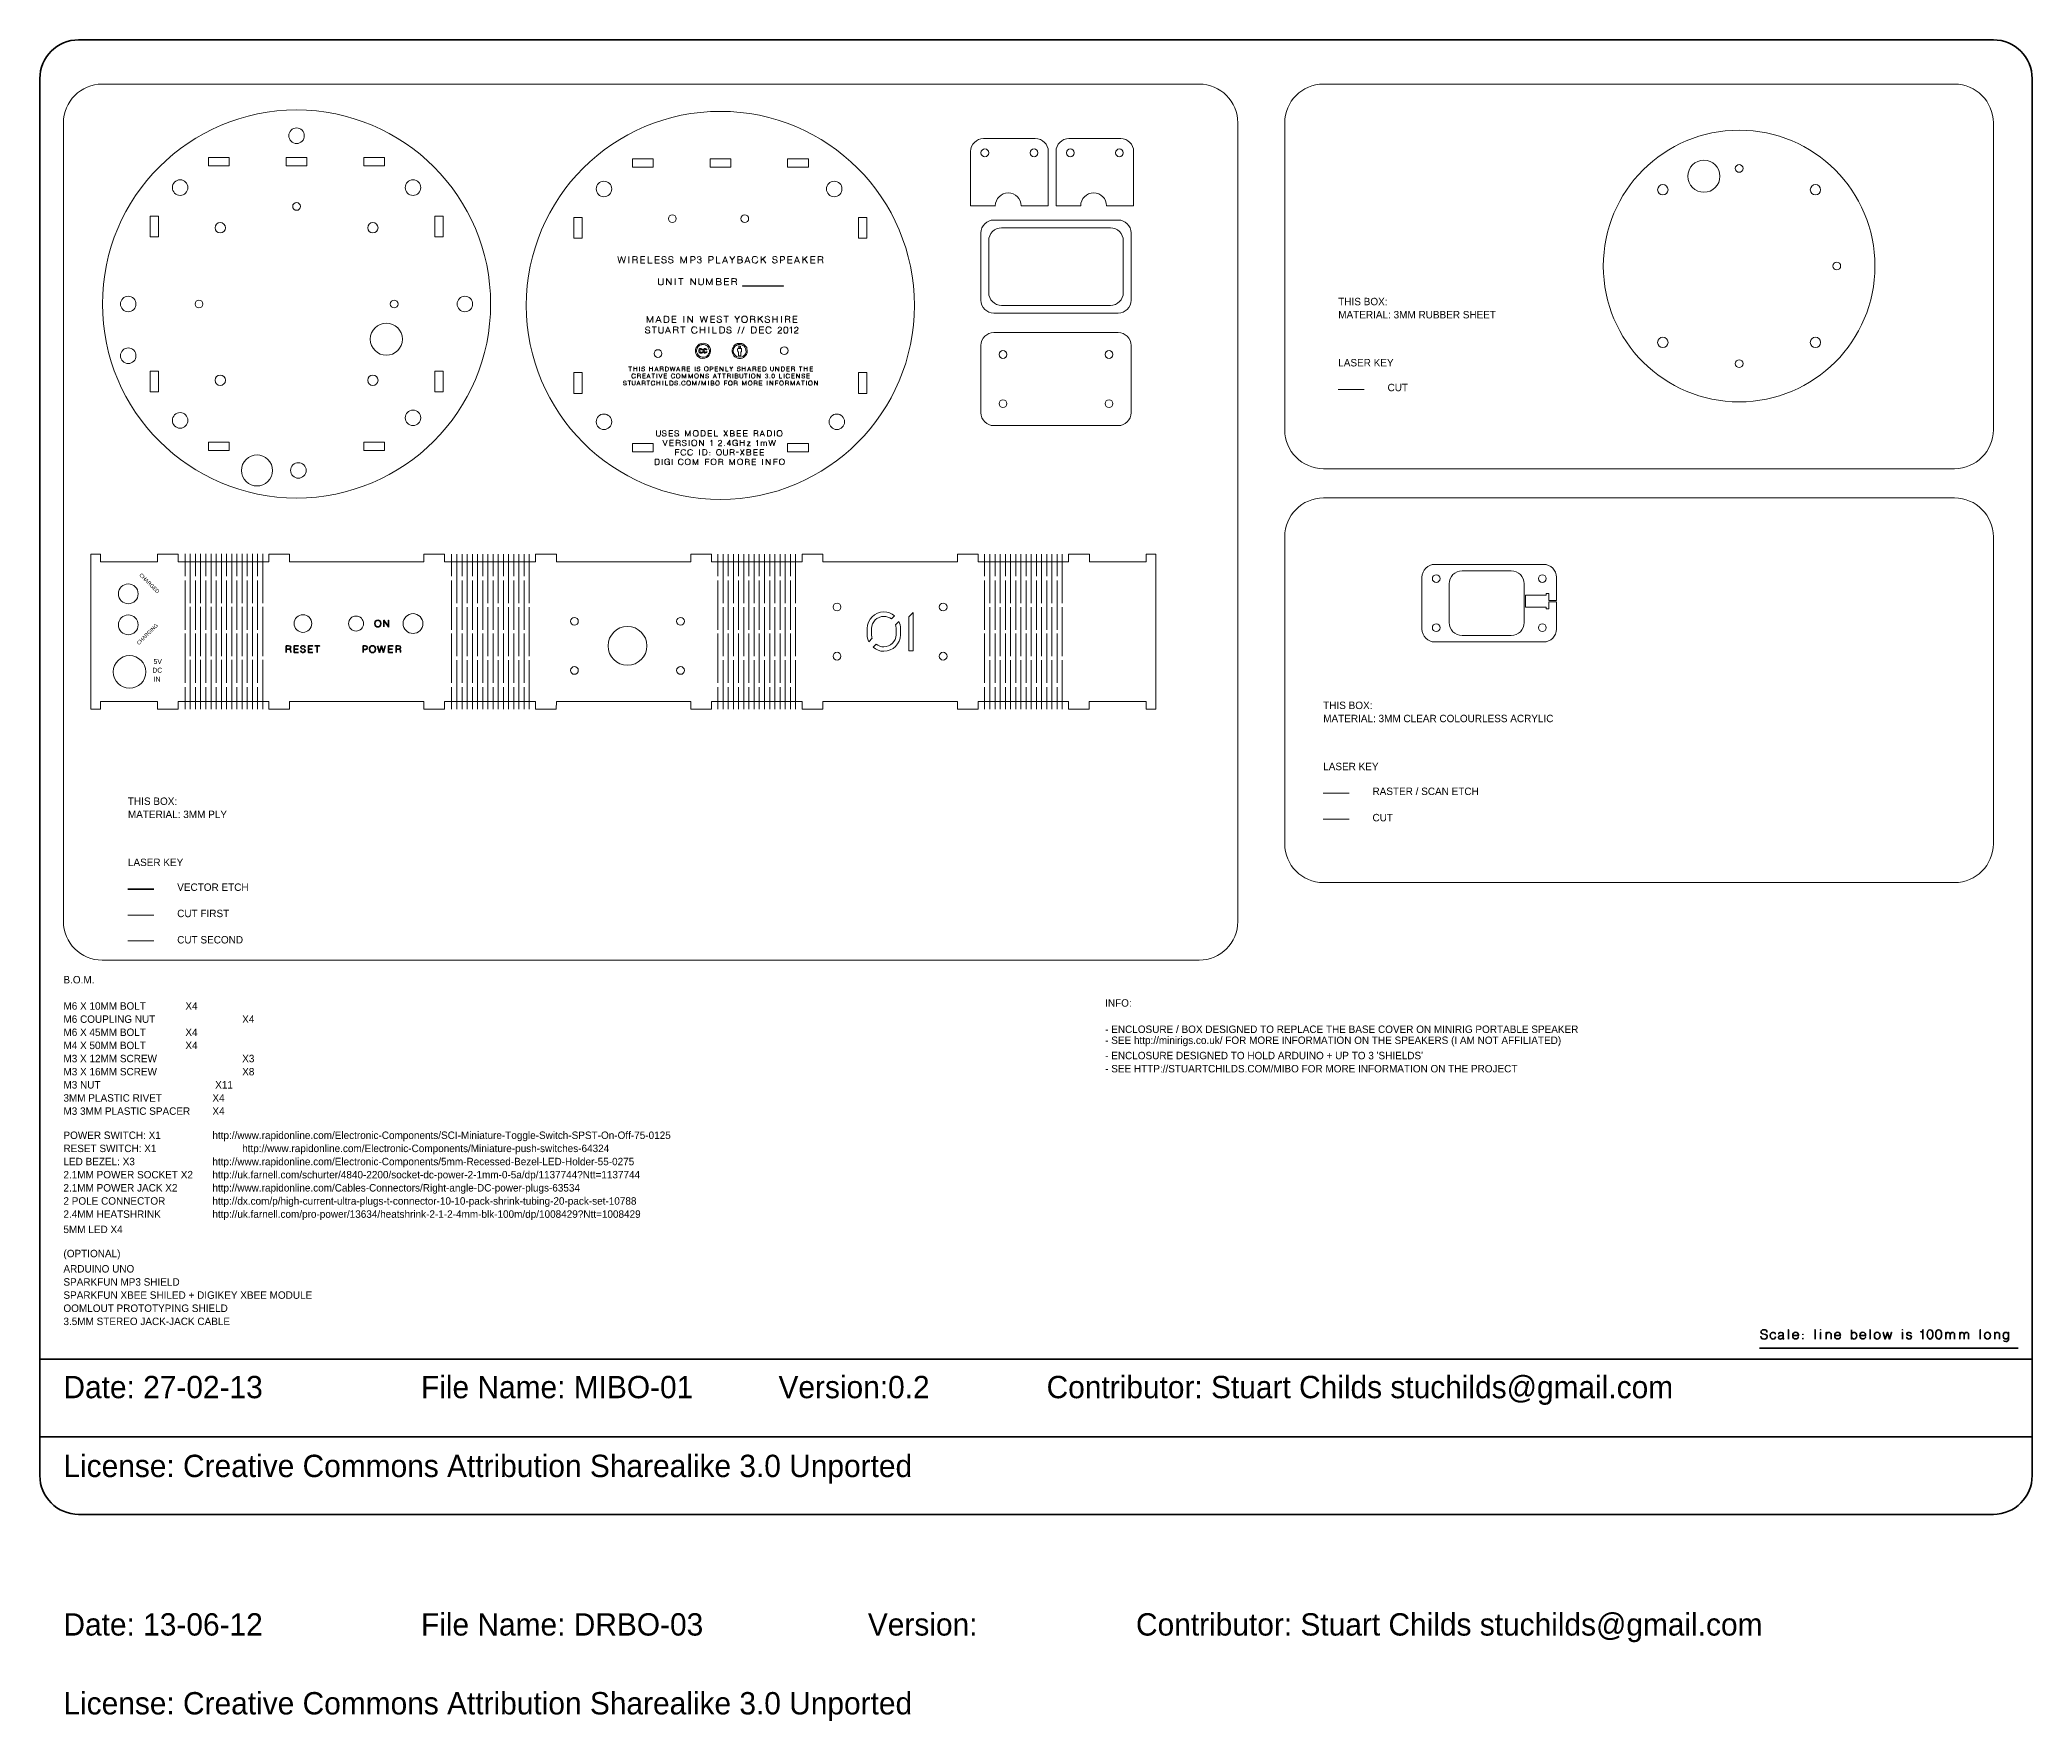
# Model space of a CAD drawing. Header units: inches. Extents: x 15 to 785, y -665 to -15.
import ezdxf

# ---------------------------------------------------------------- set-up
doc = ezdxf.new("R2010")
doc.units = ezdxf.units.IN
doc.header["$MEASUREMENT"] = 0
doc.layers.add('Layer 1', color=7, linetype='Continuous')

msp = doc.modelspace()

# ---------------------------------------------------------------- texts
at = {"layer": 'Layer 1', "color": 179, "true_color": 0x231f20, "attachment_point": 7}
for s, insert, char_height in [('\\fEng_HelvLine Normal|b0|i0|c0|p34;\\W1;THIS BOX:', (516.82, -117.65), 2.8787), ('\\fEng_HelvLine Normal|b0|i0|c0|p34;\\W1;MATERIAL: 3MM RUBBER SHEET', (516.82, -122.73), 2.8787), ('\\fEng_HelvLine Normal|b0|i0|c0|p34;\\W1;LASER KEY', (516.82, -141.29), 2.8787), ('\\fEng_HelvLine Normal|b0|i0|c0|p34;\\W1;CUT', (535.87, -150.88), 2.8787), ('\\fEng_HelvLine Normal|b0|i0|c0|p34;\\W1;DC', (58.48, -259.67), 1.9191), ('\\fEng_HelvLine Normal|b0|i0|c0|p34;\\W1;5V', (58.94, -256.29), 1.9191), ('\\fEng_HelvLine Normal|b0|i0|c0|p34;\\W1;IN', (58.95, -263.06), 1.9191), ('\\fEng_HelvLine Normal|b0|i0|c0|p34;\\W1;THIS BOX:', (511, -273.74), 2.8787), ('\\fEng_HelvLine Normal|b0|i0|c0|p34;\\W1;MATERIAL: 3MM CLEAR COLOURLESS ACRYLIC', (511, -278.82), 2.8787), ('\\fEng_HelvLine Normal|b0|i0|c0|p34;\\W1;LASER KEY', (511, -297.38), 2.8787), ('\\fEng_HelvLine Normal|b0|i0|c0|p34;\\W1;THIS BOX:', (49.04, -310.8), 2.8787), ('\\fEng_HelvLine Normal|b0|i0|c0|p34;\\W1;RASTER / SCAN ETCH', (530.05, -306.97), 2.8787), ('\\fEng_HelvLine Normal|b0|i0|c0|p34;\\W1;MATERIAL: 3MM PLY', (49.04, -315.88), 2.8787), ('\\fEng_HelvLine Normal|b0|i0|c0|p34;\\W1;CUT', (530.05, -317.13), 2.8787), ('\\fEng_HelvLine Normal|b0|i0|c0|p34;\\W1;LASER KEY', (49.04, -334.43), 2.8787), ('\\fEng_HelvLine Normal|b0|i0|c0|p34;\\W1;VECTOR ETCH', (68.09, -344.03), 2.8787), ('\\fEng_HelvLine Normal|b0|i0|c0|p34;\\W1;CUT FIRST', (68.09, -354.18), 2.8787), ('\\fEng_HelvLine Normal|b0|i0|c0|p34;\\W1;CUT SECOND', (68.09, -364.35), 2.8787), ('\\fEng_HelvLine Normal|b0|i0|c0|p34;\\W1;B.O.M.', (24.12, -379.79), 2.8787), ('\\fEng_HelvLine Normal|b0|i0|c0|p34;\\W1;M6 X 10MM BOLT^I^I^IX4', (24.12, -389.95), 2.8787), ('\\fEng_HelvLine Normal|b0|i0|c0|p34;\\W1;M6 COUPLING NUT^I^I^IX4', (24.12, -395.03), 2.8787), ('\\fEng_HelvLine Normal|b0|i0|c0|p34;\\W1;INFO:', (426.73, -388.79), 2.8787), ('\\fEng_HelvLine Normal|b0|i0|c0|p34;\\W1;M6 X 45MM BOLT^I^I^IX4', (24.12, -400.11), 2.8787), ('\\fEng_HelvLine Normal|b0|i0|c0|p34;\\W1;- ENCLOSURE / BOX DESIGNED TO REPLACE THE BASE COVER ON MINIRIG PORTABLE SPEAKER', (426.73, -398.95), 2.87867), ('\\fEng_HelvLine Normal|b0|i0|c0|p34;\\W1;- SEE http://minirigs.co.uk/ FOR MORE INFORMATION ON THE SPEAKERS (I AM NOT AFFILIATED)', (426.73, -404.03), 2.87867), ('\\fEng_HelvLine Normal|b0|i0|c0|p34;\\W1;M4 X 50MM BOLT^I^I^IX4', (24.12, -405.19), 2.8787), ('\\fEng_HelvLine Normal|b0|i0|c0|p34;\\W1;M3 X 12MM SCREW^I^I^IX3', (24.12, -410.27), 2.8787), ("\\fEng_HelvLine Normal|b0|i0|c0|p34;\\W1;- ENCLOSURE DESIGNED TO HOLD ARDUINO + UP TO 3 'SHIELDS'", (426.73, -409.11), 2.8787), ('\\fEng_HelvLine Normal|b0|i0|c0|p34;\\W1;M3 X 16MM SCREW^I^I^IX8', (24.12, -415.35), 2.8787), ('\\fEng_HelvLine Normal|b0|i0|c0|p34;\\W1;- SEE HTTP://STUARTCHILDS.COM/MIBO FOR MORE INFORMATION ON THE PROJECT', (426.73, -414.19), 2.87867), ('\\fEng_HelvLine Normal|b0|i0|c0|p34;\\W1;3MM PLASTIC RIVET^I^IX4', (24.12, -425.51), 2.8787), ('\\fEng_HelvLine Normal|b0|i0|c0|p34;\\W1;M3 NUT^I^I^I^I^IX11', (24.12, -420.43), 2.8787), ('\\fEng_HelvLine Normal|b0|i0|c0|p34;\\W1;M3 3MM PLASTIC SPACER^IX4', (24.12, -430.59), 2.8787), ('\\fEng_HelvLine Normal|b0|i0|c0|p34;\\W1;POWER SWITCH: X1^I^Ihttp://www.rapidonline.com/Electronic-Components/SCI-Miniature-Toggle-Switch-SPST-On-Off-75-0125', (24.12, -440.75), 2.87867), ('\\fEng_HelvLine Normal|b0|i0|c0|p34;\\W1;RESET SWITCH: X1^I^I^Ihttp://www.rapidonline.com/Electronic-Components/Miniature-push-switches-64324', (24.12, -445.83), 2.87867), ('\\fEng_HelvLine Normal|b0|i0|c0|p34;\\W1;2.1MM POWER SOCKET X2^Ihttp://uk.farnell.com/schurter/4840-2200/socket-dc-power-2-1mm-0-5a/dp/1137744?Ntt\\fMyriad Pro|b0|i0|c0|p34;=\\fEng_HelvLine Normal|b0|i0|c0|p34;1137744', (24.12, -455.99), 2.87867), ('\\fEng_HelvLine Normal|b0|i0|c0|p34;\\W1;LED BEZEL: X3^I^I^Ihttp://www.rapidonline.com/Electronic-Components/5mm-Recessed-Bezel-LED-Holder-55-0275', (24.12, -450.91), 2.87867), ('\\fEng_HelvLine Normal|b0|i0|c0|p34;\\W1;2.1MM POWER JACK X2^I^Ihttp://www.rapidonline.com/Cables-Connectors/Right-angle-DC-power-plugs-63534', (24.12, -461.07), 2.87867), ('\\fEng_HelvLine Normal|b0|i0|c0|p34;\\W1;2 POLE CONNECTOR^I^Ihttp://dx.com/p/high-current-ultra-plugs-t-connector-10-10-pack-shrink-tubing-20-pack-set-10788', (24.12, -466.15), 2.87867), ('\\fEng_HelvLine Normal|b0|i0|c0|p34;\\W1;2.4MM HEATSHRINK^I^Ihttp://uk.farnell.com/pro-power/13634/heatshrink-2-1-2-4mm-blk-100m/dp/1008429?Ntt\\fMyriad Pro|b0|i0|c0|p34;=\\fEng_HelvLine Normal|b0|i0|c0|p34;1008429', (24.12, -471.23), 2.87867), ('\\fEng_HelvLine Normal|b0|i0|c0|p34;\\W1;5MM LED X4', (24.12, -476.31), 2.8787), ('\\fEng_HelvLine Normal|b0|i0|c0|p34;\\W1;(OPTIONAL)', (24.12, -486.47), 2.8787), ('\\fEng_HelvLine Normal|b0|i0|c0|p34;\\W1;ARDUINO UNO', (24.12, -491.55), 2.8787), ('\\fEng_HelvLine Normal|b0|i0|c0|p34;\\W1;SPARKFUN MP3 SHIELD', (24.12, -496.63), 2.8787), ('\\fEng_HelvLine Normal|b0|i0|c0|p34;\\W1;SPARKFUN XBEE SHILED + DIGIKEY XBEE MODULE', (24.12, -501.71), 2.8787), ('\\fEng_HelvLine Normal|b0|i0|c0|p34;\\W1;OOMLOUT PROTOTYPING SHIELD', (24.12, -506.79), 2.8787), ('\\fEng_HelvLine Normal|b0|i0|c0|p34;\\W1;3.5MM STEREO JACK-JACK CABLE ', (24.12, -511.87), 2.8787), ('\\fEng_HelvLine Normal|b0|i0|c0|p34;\\W1;Date: 27-02-13^I^IFile Name: MIBO-01^IVersion:0.2^I^IContributor: Stuart Childs stuchilds\\fMyriad Pro|b0|i0|c0|p34;@\\fEng_HelvLine Normal|b0|i0|c0|p34;gmail.com^I^I', (24.12, -542.71), 8.636), ('\\fEng_HelvLine Normal|b0|i0|c0|p34;\\W1;License: Creative Commons Attribution Sharealike 3.0 Unported^I^I', (24.12, -573.19), 8.636), ('\\fEng_HelvLine Normal|b0|i0|c0|p34;\\W1;Date: 13-06-12^I^IFile Name: DRBO-03^I^IVersion:^I^IContributor: Stuart Childs stuchilds\\fMyriad Pro|b0|i0|c0|p34;@\\fEng_HelvLine Normal|b0|i0|c0|p34;gmail.com^I^I', (24.12, -634.46), 8.636), ('\\fEng_HelvLine Normal|b0|i0|c0|p34;\\W1;License: Creative Commons Attribution Sharealike 3.0 Unported^I^I', (24.12, -664.94), 8.636)]:
    msp.add_mtext(s, dxfattribs=dict(at, insert=insert, char_height=char_height))
at = {"layer": 'Layer 1', "color": 179, "true_color": 0x231f20, "char_height": 1.4393, "attachment_point": 7}
for s, insert, rotation in [('\\fEng_HelvLine Normal|b0|i0|c0|p34;\\W1;CHARGED', (53.29, -222.07), 314.99999), ('\\fEng_HelvLine Normal|b0|i0|c0|p34;\\W1;CHARGING', (53.29, -249.05), 45)]:
    msp.add_mtext(s, dxfattribs=dict(at, insert=insert, rotation=rotation))

# ---------------------------------------------------------------- blocks, each defined once
blk = doc.blocks.new('block 2')
at = {"layer": 'Layer 1', "color": 179, "lineweight": 35, "true_color": 0x231f20}
blk.add_lwpolyline([(785, -555), (15, -555), (15, -525), (785, -525), (785, -555)], dxfattribs=at)
blk.add_open_spline([(785, -570), (785, -578.28), (778.28, -585), (770, -585), (770, -585), (30, -585), (30, -585), (21.72, -585), (15, -578.28), (15, -570), (15, -570), (15, -30), (15, -30), (15, -21.72), (21.72, -15), (30, -15), (30, -15), (770, -15), (770, -15), (778.28, -15), (785, -21.72), (785, -30), (785, -30), (785, -570), (785, -570)], degree=3, knots=[0, 0, 0, 0, 1, 1, 1, 2, 2, 2, 3, 3, 3, 4, 4, 4, 5, 5, 5, 6, 6, 6, 7, 7, 7, 8, 8, 8, 8], dxfattribs=at)
blk = doc.blocks.new('block 3')
at = {"layer": 'Layer 1', "color": 30, "lineweight": 35, "true_color": 0xf58726}
for points, knots in [([(680.11, -516.13), (680.11, -516.92), (680.71, -517.24), (681.42, -517.24), (682.13, -517.24), (682.58, -516.79), (682.6, -516.35), (682.61, -515.92), (682.39, -515.57), (681.95, -515.48), (681.95, -515.48), (680.74, -515.21), (680.74, -515.21), (680.4, -515.14), (680.2, -514.94), (680.2, -514.48), (680.2, -514.01), (680.59, -513.61), (681.3, -513.61), (682.01, -513.61), (682.53, -513.95), (682.51, -514.54), (682.53, -513.95), (682.01, -513.61), (681.3, -513.61), (680.59, -513.61), (680.2, -514.01), (680.2, -514.48), (680.2, -514.94), (680.39, -515.14), (680.74, -515.21), (680.74, -515.21), (681.95, -515.48), (681.95, -515.48), (682.4, -515.57), (682.61, -515.92), (682.6, -516.35), (682.58, -516.79), (682.13, -517.24), (681.42, -517.24), (680.71, -517.24), (680.11, -516.92), (680.11, -516.13)], [0, 0, 0, 0, 1, 1, 1, 2, 2, 2, 3, 3, 3, 4, 4, 4, 5, 5, 5, 6, 6, 6, 7, 7, 7, 8, 8, 8, 9, 9, 9, 10, 10, 10, 11, 11, 11, 12, 12, 12, 13, 13, 13, 14, 14, 14, 14]), ([(684.93, -517.21), (684.51, -517.21), (683.8, -517.14), (683.8, -515.9), (683.8, -514.67), (684.6, -514.65), (684.95, -514.65), (685.3, -514.65), (685.76, -514.92), (685.79, -515.27), (685.76, -514.92), (685.3, -514.65), (684.95, -514.65), (684.6, -514.65), (683.8, -514.67), (683.8, -515.9), (683.8, -517.14), (684.51, -517.21), (684.93, -517.21), (685.35, -517.21), (685.79, -516.82), (685.81, -516.41), (685.79, -516.82), (685.35, -517.21), (684.93, -517.21)], [0, 0, 0, 0, 1, 1, 1, 2, 2, 2, 3, 3, 3, 4, 4, 4, 5, 5, 5, 6, 6, 6, 7, 7, 7, 8, 8, 8, 8]), ([(688.77, -516.56), (688.62, -516.78), (688.11, -517.26), (687.7, -517.24), (687.29, -517.23), (686.97, -517.1), (686.97, -516.64), (686.97, -516.18), (687.24, -515.99), (687.77, -515.94), (688.29, -515.89), (688.52, -515.81), (688.77, -515.74), (688.52, -515.81), (688.29, -515.89), (687.77, -515.94), (687.24, -515.99), (686.97, -516.18), (686.97, -516.64), (686.97, -517.1), (687.29, -517.23), (687.7, -517.24), (688.11, -517.26), (688.62, -516.78), (688.77, -516.56)], [0, 0, 0, 0, 1, 1, 1, 2, 2, 2, 3, 3, 3, 4, 4, 4, 5, 5, 5, 6, 6, 6, 7, 7, 7, 8, 8, 8, 8]), ([(689.12, -517.21), (689.12, -517.21), (688.77, -517.19), (688.77, -516.89), (688.77, -516.89), (688.77, -515.26), (688.77, -515.26), (688.77, -515.06), (688.66, -514.66), (687.99, -514.66), (687.33, -514.66), (687.08, -514.96), (687.08, -515.27), (687.08, -514.96), (687.33, -514.66), (687.99, -514.66), (688.66, -514.66), (688.77, -515.06), (688.77, -515.26), (688.77, -515.26), (688.77, -516.89), (688.77, -516.89), (688.77, -517.19), (689.12, -517.21), (689.12, -517.21)], [0, 0, 0, 0, 1, 1, 1, 2, 2, 2, 3, 3, 3, 4, 4, 4, 5, 5, 5, 6, 6, 6, 7, 7, 7, 8, 8, 8, 8]), ([(690.82, -517.21), (690.82, -517.21), (690.82, -513.65), (690.82, -513.65), (690.82, -513.65), (690.82, -517.21), (690.82, -517.21)], [0, 0, 0, 0, 1, 1, 1, 2, 2, 2, 2]), ([(692.47, -515.86), (692.47, -515.86), (694.68, -515.86), (694.68, -515.86), (694.68, -515.31), (694.46, -514.61), (693.67, -514.61), (692.89, -514.61), (692.46, -515.14), (692.46, -515.96), (692.46, -516.78), (693.02, -517.21), (693.67, -517.19), (694.34, -517.17), (694.62, -516.66), (694.66, -516.47), (694.62, -516.66), (694.34, -517.17), (693.67, -517.19), (693.02, -517.21), (692.46, -516.78), (692.46, -515.96), (692.46, -515.14), (692.89, -514.61), (693.67, -514.61), (694.46, -514.61), (694.68, -515.31), (694.68, -515.86), (694.68, -515.86), (692.47, -515.86), (692.47, -515.86)], [0, 0, 0, 0, 1, 1, 1, 2, 2, 2, 3, 3, 3, 4, 4, 4, 5, 5, 5, 6, 6, 6, 7, 7, 7, 8, 8, 8, 9, 9, 9, 10, 10, 10, 10]), ([(696.43, -515.65), (696.43, -515.65), (696.43, -515.38), (696.43, -515.38), (696.43, -515.38), (696.43, -515.65), (696.43, -515.65)], [0, 0, 0, 0, 1, 1, 1, 2, 2, 2, 2]), ([(701.08, -517.21), (701.08, -517.21), (701.08, -513.65), (701.08, -513.65), (701.08, -513.65), (701.08, -517.21), (701.08, -517.21)], [0, 0, 0, 0, 1, 1, 1, 2, 2, 2, 2]), ([(703.26, -513.73), (703.26, -513.73), (703.26, -513.64), (703.26, -513.64), (703.26, -513.64), (703.26, -513.73), (703.26, -513.73)], [0, 0, 0, 0, 1, 1, 1, 2, 2, 2, 2]), ([(703.26, -517.21), (703.26, -517.21), (703.26, -514.67), (703.26, -514.67), (703.26, -514.67), (703.26, -517.22), (703.26, -517.21)], [0, 0, 0, 0, 1, 1, 1, 2, 2, 2, 2]), ([(707.26, -517.21), (707.26, -517.21), (707.26, -515.56), (707.26, -515.33), (707.26, -515.11), (707.03, -514.68), (706.4, -514.68), (705.77, -514.67), (705.44, -515.16), (705.44, -515.62), (705.44, -515.16), (705.77, -514.67), (706.4, -514.68), (707.03, -514.68), (707.26, -515.11), (707.26, -515.33), (707.26, -515.56), (707.26, -517.21), (707.26, -517.21)], [0, 0, 0, 0, 1, 1, 1, 2, 2, 2, 3, 3, 3, 4, 4, 4, 5, 5, 5, 6, 6, 6, 6]), ([(705.44, -517.21), (705.44, -517.21), (705.44, -514.68), (705.44, -514.68), (705.44, -514.68), (705.44, -517.21), (705.44, -517.21)], [0, 0, 0, 0, 1, 1, 1, 2, 2, 2, 2]), ([(708.69, -515.86), (708.69, -515.86), (710.9, -515.86), (710.9, -515.86), (710.9, -515.31), (710.68, -514.61), (709.89, -514.61), (709.11, -514.61), (708.68, -515.14), (708.68, -515.96), (708.68, -516.78), (709.24, -517.21), (709.89, -517.19), (710.56, -517.17), (710.84, -516.66), (710.88, -516.47), (710.84, -516.66), (710.56, -517.17), (709.89, -517.19), (709.24, -517.21), (708.68, -516.78), (708.68, -515.96), (708.68, -515.14), (709.11, -514.61), (709.89, -514.61), (710.68, -514.61), (710.9, -515.31), (710.9, -515.86), (710.9, -515.86), (708.69, -515.86), (708.69, -515.86)], [0, 0, 0, 0, 1, 1, 1, 2, 2, 2, 3, 3, 3, 4, 4, 4, 5, 5, 5, 6, 6, 6, 7, 7, 7, 8, 8, 8, 9, 9, 9, 10, 10, 10, 10]), ([(715.12, -513.63), (715.12, -513.63), (715.12, -517.21), (715.12, -517.21), (715.12, -517.21), (715.12, -513.63), (715.12, -513.63)], [0, 0, 0, 0, 1, 1, 1, 2, 2, 2, 2]), ([(716.17, -514.66), (716.74, -514.66), (717.21, -514.94), (717.21, -515.94), (717.21, -516.92), (716.74, -517.21), (716.17, -517.21), (715.59, -517.21), (715.12, -516.92), (715.12, -515.94), (715.12, -514.94), (715.59, -514.66), (716.17, -514.66)], [0, 0, 0, 0, 1, 1, 1, 2, 2, 2, 3, 3, 3, 4, 4, 4, 4]), ([(716.17, -514.66), (716.74, -514.66), (717.21, -514.94), (717.21, -515.94), (717.21, -516.92), (716.74, -517.21), (716.17, -517.21), (715.59, -517.21), (715.12, -516.92), (715.12, -515.94), (715.12, -514.94), (715.59, -514.66), (716.17, -514.66)], [0, 0, 0, 0, 1, 1, 1, 2, 2, 2, 3, 3, 3, 4, 4, 4, 4]), ([(720.62, -515.86), (720.62, -515.31), (720.4, -514.61), (719.62, -514.61), (718.84, -514.61), (718.41, -515.14), (718.41, -515.96), (718.41, -516.78), (718.96, -517.21), (719.62, -517.19), (720.28, -517.17), (720.57, -516.66), (720.6, -516.47), (720.57, -516.66), (720.28, -517.17), (719.62, -517.19), (718.96, -517.21), (718.41, -516.78), (718.41, -515.96), (718.41, -515.14), (718.84, -514.61), (719.62, -514.61), (720.4, -514.61), (720.62, -515.31), (720.62, -515.86), (720.62, -515.86), (718.41, -515.86), (718.41, -515.86), (718.41, -515.86), (720.62, -515.86), (720.62, -515.86)], [0, 0, 0, 0, 1, 1, 1, 2, 2, 2, 3, 3, 3, 4, 4, 4, 5, 5, 5, 6, 6, 6, 7, 7, 7, 8, 8, 8, 9, 9, 9, 10, 10, 10, 10]), ([(722.37, -517.21), (722.37, -517.21), (722.37, -513.65), (722.37, -513.65), (722.37, -513.65), (722.37, -517.21), (722.37, -517.21)], [0, 0, 0, 0, 1, 1, 1, 2, 2, 2, 2]), ([(724.02, -515.92), (724.02, -514.92), (724.53, -514.63), (725.14, -514.63), (725.76, -514.63), (726.26, -514.92), (726.26, -515.92), (726.26, -516.92), (725.76, -517.21), (725.14, -517.21), (724.53, -517.21), (724.02, -516.92), (724.02, -515.92)], [0, 0, 0, 0, 1, 1, 1, 2, 2, 2, 3, 3, 3, 4, 4, 4, 4]), ([(724.02, -515.92), (724.02, -514.92), (724.53, -514.63), (725.14, -514.63), (725.76, -514.63), (726.26, -514.92), (726.26, -515.92), (726.26, -516.92), (725.76, -517.21), (725.14, -517.21), (724.53, -517.21), (724.02, -516.92), (724.02, -515.92)], [0, 0, 0, 0, 1, 1, 1, 2, 2, 2, 3, 3, 3, 4, 4, 4, 4]), ([(728.17, -517.21), (728.17, -517.21), (729.04, -514.68), (729.04, -514.68), (729.04, -514.68), (729.92, -517.21), (729.92, -517.21), (729.92, -517.21), (730.65, -514.68), (730.65, -514.68), (730.65, -514.68), (729.92, -517.21), (729.92, -517.21), (729.92, -517.21), (729.04, -514.68), (729.04, -514.68), (729.04, -514.68), (728.17, -517.21), (728.17, -517.21), (728.17, -517.21), (727.44, -514.68), (727.44, -514.68), (727.44, -514.68), (728.17, -517.21), (728.17, -517.21)], [0, 0, 0, 0, 1, 1, 1, 2, 2, 2, 3, 3, 3, 4, 4, 4, 5, 5, 5, 6, 6, 6, 7, 7, 7, 8, 8, 8, 8]), ([(734.88, -513.73), (734.88, -513.73), (734.88, -513.64), (734.88, -513.64), (734.88, -513.64), (734.88, -513.73), (734.88, -513.73)], [0, 0, 0, 0, 1, 1, 1, 2, 2, 2, 2]), ([(734.88, -517.21), (734.88, -517.21), (734.88, -514.67), (734.88, -514.67), (734.88, -514.67), (734.88, -517.22), (734.88, -517.21)], [0, 0, 0, 0, 1, 1, 1, 2, 2, 2, 2]), ([(737.47, -514.64), (736.84, -514.62), (736.56, -514.82), (736.56, -515.2), (736.56, -515.59), (736.88, -515.7), (737, -515.74), (737, -515.74), (737.93, -516.02), (737.93, -516.02), (738.05, -516.04), (738.35, -516.18), (738.35, -516.54), (738.35, -516.91), (737.96, -517.21), (737.47, -517.21), (736.97, -517.21), (736.52, -516.95), (736.52, -516.56), (736.52, -516.95), (736.97, -517.21), (737.47, -517.21), (737.96, -517.21), (738.35, -516.91), (738.35, -516.54), (738.35, -516.18), (738.05, -516.04), (737.93, -516.02), (737.93, -516.02), (737, -515.74), (737, -515.74), (736.88, -515.7), (736.56, -515.59), (736.56, -515.2), (736.56, -514.82), (736.84, -514.62), (737.47, -514.64), (738.09, -514.66), (738.25, -515.01), (738.24, -515.13), (738.25, -515.01), (738.09, -514.66), (737.47, -514.64)], [0, 0, 0, 0, 1, 1, 1, 2, 2, 2, 3, 3, 3, 4, 4, 4, 5, 5, 5, 6, 6, 6, 7, 7, 7, 8, 8, 8, 9, 9, 9, 10, 10, 10, 11, 11, 11, 12, 12, 12, 13, 13, 13, 14, 14, 14, 14]), ([(742.81, -517.21), (742.81, -517.21), (742.81, -513.65), (742.81, -513.65), (742.81, -514.26), (742.22, -514.4), (741.97, -514.42), (742.22, -514.4), (742.81, -514.26), (742.81, -513.65), (742.81, -513.65), (742.81, -517.21), (742.81, -517.21)], [0, 0, 0, 0, 1, 1, 1, 2, 2, 2, 3, 3, 3, 4, 4, 4, 4]), ([(744.47, -515.43), (744.47, -514.45), (744.68, -513.65), (745.55, -513.65), (746.42, -513.65), (746.62, -514.45), (746.62, -515.43), (746.62, -516.42), (746.42, -517.21), (745.55, -517.21), (744.68, -517.21), (744.47, -516.42), (744.47, -515.43)], [0, 0, 0, 0, 1, 1, 1, 2, 2, 2, 3, 3, 3, 4, 4, 4, 4]), ([(744.47, -515.43), (744.47, -514.45), (744.68, -513.65), (745.55, -513.65), (746.42, -513.65), (746.62, -514.45), (746.62, -515.43), (746.62, -516.42), (746.42, -517.21), (745.55, -517.21), (744.68, -517.21), (744.47, -516.42), (744.47, -515.43)], [0, 0, 0, 0, 1, 1, 1, 2, 2, 2, 3, 3, 3, 4, 4, 4, 4]), ([(747.79, -515.43), (747.79, -514.45), (748, -513.65), (748.87, -513.65), (749.74, -513.65), (749.95, -514.45), (749.95, -515.43), (749.95, -516.42), (749.74, -517.21), (748.87, -517.21), (748, -517.21), (747.79, -516.42), (747.79, -515.43)], [0, 0, 0, 0, 1, 1, 1, 2, 2, 2, 3, 3, 3, 4, 4, 4, 4]), ([(747.79, -515.43), (747.79, -514.45), (748, -513.65), (748.87, -513.65), (749.74, -513.65), (749.95, -514.45), (749.95, -515.43), (749.95, -516.42), (749.74, -517.21), (748.87, -517.21), (748, -517.21), (747.79, -516.42), (747.79, -515.43)], [0, 0, 0, 0, 1, 1, 1, 2, 2, 2, 3, 3, 3, 4, 4, 4, 4]), ([(753.34, -517.21), (753.34, -517.21), (753.34, -515.56), (753.34, -515.33), (753.34, -515.11), (753.19, -514.68), (752.56, -514.68), (751.93, -514.67), (751.65, -515.16), (751.65, -515.62), (751.65, -515.16), (751.93, -514.67), (752.56, -514.68), (753.19, -514.68), (753.34, -515.11), (753.34, -515.33), (753.34, -515.56), (753.34, -517.21), (753.34, -517.21)], [0, 0, 0, 0, 1, 1, 1, 2, 2, 2, 3, 3, 3, 4, 4, 4, 5, 5, 5, 6, 6, 6, 6]), ([(751.65, -517.21), (751.65, -517.21), (751.65, -514.68), (751.65, -514.68), (751.65, -514.68), (751.65, -517.21), (751.65, -517.21)], [0, 0, 0, 0, 1, 1, 1, 2, 2, 2, 2]), ([(755.04, -517.21), (755.04, -517.21), (755.04, -515.56), (755.04, -515.33), (755.04, -515.11), (754.82, -514.68), (754.19, -514.68), (753.56, -514.67), (753.34, -515.16), (753.34, -515.62), (753.34, -515.16), (753.56, -514.67), (754.19, -514.68), (754.82, -514.68), (755.04, -515.11), (755.04, -515.33), (755.04, -515.56), (755.04, -517.21), (755.04, -517.21)], [0, 0, 0, 0, 1, 1, 1, 2, 2, 2, 3, 3, 3, 4, 4, 4, 5, 5, 5, 6, 6, 6, 6]), ([(758.76, -517.21), (758.76, -517.21), (758.76, -515.56), (758.76, -515.33), (758.76, -515.11), (758.61, -514.68), (757.98, -514.68), (757.36, -514.67), (757.07, -515.16), (757.07, -515.62), (757.07, -515.16), (757.36, -514.67), (757.98, -514.68), (758.61, -514.68), (758.76, -515.11), (758.76, -515.33), (758.76, -515.56), (758.76, -517.21), (758.76, -517.21)], [0, 0, 0, 0, 1, 1, 1, 2, 2, 2, 3, 3, 3, 4, 4, 4, 5, 5, 5, 6, 6, 6, 6]), ([(757.07, -517.21), (757.07, -517.21), (757.07, -514.68), (757.07, -514.68), (757.07, -514.68), (757.07, -517.21), (757.07, -517.21)], [0, 0, 0, 0, 1, 1, 1, 2, 2, 2, 2]), ([(760.46, -517.21), (760.46, -517.21), (760.46, -515.56), (760.46, -515.33), (760.46, -515.11), (760.24, -514.68), (759.61, -514.68), (758.99, -514.67), (758.76, -515.16), (758.76, -515.62), (758.76, -515.16), (758.99, -514.67), (759.61, -514.68), (760.24, -514.68), (760.46, -515.11), (760.46, -515.33), (760.46, -515.56), (760.46, -517.21), (760.46, -517.21)], [0, 0, 0, 0, 1, 1, 1, 2, 2, 2, 3, 3, 3, 4, 4, 4, 5, 5, 5, 6, 6, 6, 6]), ([(764.97, -517.21), (764.97, -517.21), (764.97, -513.65), (764.97, -513.65), (764.97, -513.65), (764.97, -517.21), (764.97, -517.21)], [0, 0, 0, 0, 1, 1, 1, 2, 2, 2, 2]), ([(766.61, -515.92), (766.61, -514.92), (767.12, -514.63), (767.73, -514.63), (768.35, -514.63), (768.85, -514.92), (768.85, -515.92), (768.85, -516.92), (768.35, -517.21), (767.73, -517.21), (767.12, -517.21), (766.61, -516.92), (766.61, -515.92)], [0, 0, 0, 0, 1, 1, 1, 2, 2, 2, 3, 3, 3, 4, 4, 4, 4]), ([(766.61, -515.92), (766.61, -514.92), (767.12, -514.63), (767.73, -514.63), (768.35, -514.63), (768.85, -514.92), (768.85, -515.92), (768.85, -516.92), (768.35, -517.21), (767.73, -517.21), (767.12, -517.21), (766.61, -516.92), (766.61, -515.92)], [0, 0, 0, 0, 1, 1, 1, 2, 2, 2, 3, 3, 3, 4, 4, 4, 4]), ([(772.38, -517.21), (772.38, -517.21), (772.38, -515.56), (772.38, -515.33), (772.38, -515.11), (772.15, -514.68), (771.52, -514.68), (770.89, -514.67), (770.56, -515.16), (770.56, -515.62), (770.56, -515.16), (770.89, -514.67), (771.52, -514.68), (772.15, -514.68), (772.38, -515.11), (772.38, -515.33), (772.38, -515.56), (772.38, -517.21), (772.38, -517.21)], [0, 0, 0, 0, 1, 1, 1, 2, 2, 2, 3, 3, 3, 4, 4, 4, 5, 5, 5, 6, 6, 6, 6]), ([(770.56, -517.21), (770.56, -517.21), (770.56, -514.68), (770.56, -514.68), (770.56, -514.68), (770.56, -517.21), (770.56, -517.21)], [0, 0, 0, 0, 1, 1, 1, 2, 2, 2, 2]), ([(774.85, -514.65), (775.42, -514.65), (775.9, -514.94), (775.9, -515.93), (775.9, -516.91), (775.42, -517.2), (774.85, -517.2), (774.28, -517.2), (773.81, -516.91), (773.81, -515.93), (773.81, -514.94), (774.28, -514.65), (774.85, -514.65)], [0, 0, 0, 0, 1, 1, 1, 2, 2, 2, 3, 3, 3, 4, 4, 4, 4]), ([(774.85, -514.65), (775.42, -514.65), (775.9, -514.94), (775.9, -515.93), (775.9, -516.91), (775.42, -517.2), (774.85, -517.2), (774.28, -517.2), (773.81, -516.91), (773.81, -515.93), (773.81, -514.94), (774.28, -514.65), (774.85, -514.65)], [0, 0, 0, 0, 1, 1, 1, 2, 2, 2, 3, 3, 3, 4, 4, 4, 4]), ([(773.95, -517.73), (774.01, -518.02), (774.37, -518.19), (774.86, -518.21), (775.37, -518.22), (775.9, -517.85), (775.9, -517.39), (775.9, -516.93), (775.9, -514.69), (775.9, -514.69), (775.9, -514.69), (775.9, -516.93), (775.9, -517.39), (775.9, -517.85), (775.37, -518.22), (774.86, -518.21), (774.37, -518.19), (774.01, -518.02), (773.95, -517.73)], [0, 0, 0, 0, 1, 1, 1, 2, 2, 2, 3, 3, 3, 4, 4, 4, 5, 5, 5, 6, 6, 6, 6]), ([(696.43, -517.21), (696.43, -517.21), (696.43, -516.94), (696.43, -516.94), (696.43, -516.94), (696.43, -517.21), (696.43, -517.21)], [0, 0, 0, 0, 1, 1, 1, 2, 2, 2, 2])]:
    blk.add_open_spline(points, degree=3, knots=knots, dxfattribs=at)
blk = doc.blocks.new('block 4')
at = {"layer": 'Layer 1', "color": 30, "lineweight": 35, "true_color": 0xf7911d}
for points, knots in [([(139.94, -251.82), (139.94, -251.82), (139.94, -249.28), (139.94, -249.28), (139.94, -249.28), (140.75, -249.28), (140.75, -249.28), (141.41, -249.28), (141.55, -249.59), (141.57, -249.93), (141.59, -250.28), (141.4, -250.63), (140.82, -250.63), (140.82, -250.63), (139.94, -250.63), (139.94, -250.63), (139.94, -250.63), (140.82, -250.63), (140.82, -250.63), (141.39, -250.63), (141.59, -250.28), (141.57, -249.93), (141.55, -249.59), (141.4, -249.28), (140.75, -249.28), (140.75, -249.28), (139.94, -249.28), (139.94, -249.28), (139.94, -249.28), (139.94, -251.82), (139.94, -251.82)], [0, 0, 0, 0, 1, 1, 1, 2, 2, 2, 3, 3, 3, 4, 4, 4, 5, 5, 5, 6, 6, 6, 7, 7, 7, 8, 8, 8, 9, 9, 9, 10, 10, 10, 10]), ([(142.45, -250.53), (142.45, -249.56), (142.95, -249.21), (143.57, -249.21), (144.19, -249.21), (144.69, -249.56), (144.69, -250.53), (144.69, -251.51), (144.19, -251.84), (143.57, -251.84), (142.95, -251.84), (142.45, -251.51), (142.45, -250.53)], [0, 0, 0, 0, 1, 1, 1, 2, 2, 2, 3, 3, 3, 4, 4, 4, 4]), ([(142.45, -250.53), (142.45, -249.56), (142.95, -249.21), (143.57, -249.21), (144.19, -249.21), (144.69, -249.56), (144.69, -250.53), (144.69, -251.51), (144.19, -251.84), (143.57, -251.84), (142.95, -251.84), (142.45, -251.51), (142.45, -250.53)], [0, 0, 0, 0, 1, 1, 1, 2, 2, 2, 3, 3, 3, 4, 4, 4, 4]), ([(145.56, -249.28), (145.56, -249.28), (146.23, -251.82), (146.23, -251.82), (146.23, -251.82), (147.04, -249.28), (147.04, -249.28), (147.04, -249.28), (147.85, -251.82), (147.85, -251.82), (147.85, -251.82), (148.52, -249.28), (148.52, -249.28), (148.52, -249.28), (147.85, -251.82), (147.85, -251.82), (147.85, -251.82), (147.04, -249.28), (147.04, -249.28), (147.04, -249.28), (146.23, -251.82), (146.23, -251.82), (146.23, -251.82), (145.56, -249.28), (145.56, -249.28)], [0, 0, 0, 0, 1, 1, 1, 2, 2, 2, 3, 3, 3, 4, 4, 4, 5, 5, 5, 6, 6, 6, 7, 7, 7, 8, 8, 8, 8]), ([(151.45, -251.82), (151.45, -251.82), (149.81, -251.82), (149.81, -251.82), (149.81, -251.82), (149.81, -249.3), (149.81, -249.3), (149.81, -249.3), (151.45, -249.3), (151.45, -249.3), (151.45, -249.3), (149.81, -249.3), (149.81, -249.3), (149.81, -249.3), (149.81, -251.82), (149.81, -251.82), (149.81, -251.82), (151.45, -251.82), (151.45, -251.82)], [0, 0, 0, 0, 1, 1, 1, 2, 2, 2, 3, 3, 3, 4, 4, 4, 5, 5, 5, 6, 6, 6, 6]), ([(151.31, -250.52), (151.31, -250.52), (149.81, -250.52), (149.81, -250.52), (149.81, -250.52), (151.31, -250.52), (151.31, -250.52)], [0, 0, 0, 0, 1, 1, 1, 2, 2, 2, 2]), ([(152.69, -251.82), (152.69, -251.82), (152.69, -249.28), (152.69, -249.28), (152.69, -249.28), (153.62, -249.28), (153.62, -249.28), (154.27, -249.28), (154.41, -249.5), (154.42, -249.85), (154.44, -250.19), (154.26, -250.53), (153.69, -250.53), (153.69, -250.53), (152.69, -250.53), (152.69, -250.53), (152.69, -250.53), (153.69, -250.53), (153.69, -250.53), (154.25, -250.53), (154.44, -250.19), (154.42, -249.85), (154.41, -249.5), (154.25, -249.28), (153.62, -249.28), (153.62, -249.28), (152.69, -249.28), (152.69, -249.28), (152.69, -249.28), (152.69, -251.82), (152.69, -251.82)], [0, 0, 0, 0, 1, 1, 1, 2, 2, 2, 3, 3, 3, 4, 4, 4, 5, 5, 5, 6, 6, 6, 7, 7, 7, 8, 8, 8, 9, 9, 9, 10, 10, 10, 10]), ([(154.5, -251.82), (154.43, -251.77), (154.41, -251.68), (154.41, -251.63), (154.41, -251.63), (154.35, -250.99), (154.35, -250.99), (154.33, -250.72), (154.13, -250.53), (153.74, -250.53), (154.13, -250.53), (154.33, -250.72), (154.35, -250.99), (154.35, -250.99), (154.41, -251.63), (154.41, -251.63), (154.41, -251.68), (154.43, -251.77), (154.5, -251.82)], [0, 0, 0, 0, 1, 1, 1, 2, 2, 2, 3, 3, 3, 4, 4, 4, 5, 5, 5, 6, 6, 6, 6])]:
    blk.add_open_spline(points, degree=3, knots=knots, dxfattribs=at)
blk = doc.blocks.new('block 5')
at = {"layer": 'Layer 1', "color": 30, "lineweight": 35, "true_color": 0xf7911d}
blk.add_lwpolyline([(122.22, -251.8), (122.22, -249.26), (121.31, -249.26), (123.14, -249.26), (122.22, -249.26), (122.22, -251.8)], dxfattribs=at)
for points, knots in [([(110.23, -251.8), (110.23, -251.8), (110.23, -249.26), (110.23, -249.26), (110.23, -249.26), (111.15, -249.26), (111.15, -249.26), (111.8, -249.26), (111.94, -249.48), (111.96, -249.82), (111.97, -250.17), (111.8, -250.5), (111.22, -250.5), (111.22, -250.5), (110.23, -250.5), (110.23, -250.5), (110.23, -250.5), (111.22, -250.5), (111.22, -250.5), (111.79, -250.5), (111.97, -250.17), (111.96, -249.82), (111.94, -249.48), (111.79, -249.26), (111.15, -249.26), (111.15, -249.26), (110.23, -249.26), (110.23, -249.26), (110.23, -249.26), (110.23, -251.8), (110.23, -251.8)], [0, 0, 0, 0, 1, 1, 1, 2, 2, 2, 3, 3, 3, 4, 4, 4, 5, 5, 5, 6, 6, 6, 7, 7, 7, 8, 8, 8, 9, 9, 9, 10, 10, 10, 10]), ([(112.04, -251.8), (111.96, -251.75), (111.95, -251.65), (111.95, -251.61), (111.95, -251.61), (111.88, -250.97), (111.88, -250.97), (111.86, -250.69), (111.66, -250.5), (111.27, -250.5), (111.66, -250.5), (111.86, -250.69), (111.88, -250.97), (111.88, -250.97), (111.95, -251.61), (111.95, -251.61), (111.95, -251.65), (111.96, -251.75), (112.04, -251.8)], [0, 0, 0, 0, 1, 1, 1, 2, 2, 2, 3, 3, 3, 4, 4, 4, 5, 5, 5, 6, 6, 6, 6]), ([(114.93, -251.8), (114.93, -251.8), (113.28, -251.8), (113.28, -251.8), (113.28, -251.8), (113.28, -249.27), (113.28, -249.27), (113.28, -249.27), (114.93, -249.27), (114.93, -249.27), (114.93, -249.27), (113.28, -249.27), (113.28, -249.27), (113.28, -249.27), (113.28, -251.8), (113.28, -251.8), (113.28, -251.8), (114.93, -251.8), (114.93, -251.8)], [0, 0, 0, 0, 1, 1, 1, 2, 2, 2, 3, 3, 3, 4, 4, 4, 5, 5, 5, 6, 6, 6, 6]), ([(114.79, -250.5), (114.79, -250.5), (113.28, -250.5), (113.28, -250.5), (113.28, -250.5), (114.79, -250.5), (114.79, -250.5)], [0, 0, 0, 0, 1, 1, 1, 2, 2, 2, 2]), ([(115.79, -251.03), (115.79, -251.6), (116.22, -251.82), (116.72, -251.82), (117.24, -251.82), (117.56, -251.5), (117.57, -251.19), (117.58, -250.88), (117.42, -250.63), (117.1, -250.56), (117.1, -250.56), (116.24, -250.38), (116.24, -250.38), (116, -250.32), (115.85, -250.18), (115.85, -249.85), (115.85, -249.52), (116.13, -249.24), (116.64, -249.24), (117.15, -249.24), (117.52, -249.48), (117.5, -249.89), (117.52, -249.48), (117.15, -249.24), (116.64, -249.24), (116.13, -249.24), (115.85, -249.52), (115.85, -249.85), (115.85, -250.18), (115.99, -250.32), (116.24, -250.38), (116.24, -250.38), (117.1, -250.56), (117.1, -250.56), (117.43, -250.63), (117.58, -250.88), (117.57, -251.19), (117.56, -251.5), (117.24, -251.82), (116.72, -251.82), (116.22, -251.82), (115.79, -251.6), (115.79, -251.03)], [0, 0, 0, 0, 1, 1, 1, 2, 2, 2, 3, 3, 3, 4, 4, 4, 5, 5, 5, 6, 6, 6, 7, 7, 7, 8, 8, 8, 9, 9, 9, 10, 10, 10, 11, 11, 11, 12, 12, 12, 13, 13, 13, 14, 14, 14, 14]), ([(120.45, -251.8), (120.45, -251.8), (118.81, -251.8), (118.81, -251.8), (118.81, -251.8), (118.81, -249.27), (118.81, -249.27), (118.81, -249.27), (120.45, -249.27), (120.45, -249.27), (120.45, -249.27), (118.81, -249.27), (118.81, -249.27), (118.81, -249.27), (118.81, -251.8), (118.81, -251.8), (118.81, -251.8), (120.45, -251.8), (120.45, -251.8)], [0, 0, 0, 0, 1, 1, 1, 2, 2, 2, 3, 3, 3, 4, 4, 4, 5, 5, 5, 6, 6, 6, 6]), ([(120.31, -250.5), (120.31, -250.5), (118.81, -250.5), (118.81, -250.5), (118.81, -250.5), (120.31, -250.5), (120.31, -250.5)], [0, 0, 0, 0, 1, 1, 1, 2, 2, 2, 2])]:
    blk.add_open_spline(points, degree=3, knots=knots, dxfattribs=at)
blk = doc.blocks.new('block 6')
at = {"layer": 'Layer 1', "color": 40, "lineweight": 35, "true_color": 0xfaa722}
for points, knots in [([(144.5, -240.65), (144.5, -239.67), (145.01, -239.33), (145.62, -239.33), (146.24, -239.33), (146.74, -239.67), (146.74, -240.65), (146.74, -241.62), (146.24, -241.96), (145.62, -241.96), (145.01, -241.96), (144.5, -241.62), (144.5, -240.65)], [0, 0, 0, 0, 1, 1, 1, 2, 2, 2, 3, 3, 3, 4, 4, 4, 4]), ([(144.5, -240.65), (144.5, -239.67), (145.01, -239.33), (145.62, -239.33), (146.24, -239.33), (146.74, -239.67), (146.74, -240.65), (146.74, -241.62), (146.24, -241.96), (145.62, -241.96), (145.01, -241.96), (144.5, -241.62), (144.5, -240.65)], [0, 0, 0, 0, 1, 1, 1, 2, 2, 2, 3, 3, 3, 4, 4, 4, 4]), ([(148, -241.94), (148, -241.94), (148, -239.39), (148, -239.39), (148, -239.39), (149.81, -241.94), (149.81, -241.94), (149.81, -241.94), (149.81, -239.39), (149.81, -239.39), (149.81, -239.39), (149.81, -241.94), (149.81, -241.94), (149.81, -241.94), (148, -239.39), (148, -239.39), (148, -239.39), (148, -241.94), (148, -241.94)], [0, 0, 0, 0, 1, 1, 1, 2, 2, 2, 3, 3, 3, 4, 4, 4, 5, 5, 5, 6, 6, 6, 6])]:
    blk.add_open_spline(points, degree=3, knots=knots, dxfattribs=at)
blk = doc.blocks.new('block 7')
at = {"layer": 'Layer 1', "color": 179, "lineweight": 9, "true_color": 0x231f20}
blk.add_lwpolyline([(352.48, -236.36), (352.48, -251.18), (350.8, -251.18), (350.8, -238.06), (352.48, -236.36)], dxfattribs=at)
for points in [[(335.37, -247.65), (334.99, -246.82), (334.76, -245.91), (334.76, -244.94), (334.76, -244.94), (334.76, -242.59), (334.76, -242.59), (334.76, -239.03), (337.64, -236.15), (341.19, -236.15), (342.76, -236.15), (344.22, -236.72), (345.34, -237.68), (345.34, -237.68), (344.14, -238.88), (344.14, -238.88), (343.33, -238.25), (342.29, -237.87), (341.19, -237.87), (338.59, -237.87), (336.45, -239.98), (336.45, -242.59), (336.45, -242.59), (336.45, -244.94), (336.45, -244.94), (336.45, -245.42), (336.54, -245.91), (336.69, -246.35), (336.69, -246.35), (335.37, -247.65), (335.37, -247.65)], [(347.63, -242.59), (347.63, -242.59), (347.63, -244.94), (347.63, -244.94), (347.63, -248.47), (344.73, -251.37), (341.19, -251.37), (339.61, -251.37), (338.17, -250.78), (337.05, -249.83), (337.05, -249.83), (338.25, -248.62), (338.25, -248.62), (339.06, -249.28), (340.07, -249.66), (341.19, -249.66), (343.8, -249.66), (345.91, -247.54), (345.91, -244.94), (345.91, -244.94), (345.91, -242.59), (345.91, -242.59), (345.91, -242.1), (345.85, -241.61), (345.7, -241.17), (345.7, -241.17), (347.01, -239.86), (347.01, -239.86), (347.4, -240.7), (347.63, -241.61), (347.63, -242.59)]]:
    blk.add_open_spline(points, degree=3, knots=[0, 0, 0, 0, 1, 1, 1, 2, 2, 2, 3, 3, 3, 4, 4, 4, 5, 5, 5, 6, 6, 6, 7, 7, 7, 8, 8, 8, 9, 9, 9, 10, 10, 10, 10], dxfattribs=at)
blk = doc.blocks.new('block 8')
at = {"layer": 'Layer 1', "color": 179, "lineweight": 9, "true_color": 0x231f20}
for points in [[(80.22, -60.52), (88.22, -60.52), (88.22, -63.72), (80.22, -63.72), (80.22, -60.52)], [(110.22, -60.52), (118.22, -60.52), (118.22, -63.72), (110.22, -63.72), (110.22, -60.52)], [(140.22, -60.52), (148.22, -60.52), (148.22, -63.72), (140.22, -63.72), (140.22, -60.52)], [(60.82, -83.12), (60.82, -91.12), (57.62, -91.12), (57.62, -83.12), (60.82, -83.12)], [(170.82, -83.12), (170.82, -91.12), (167.62, -91.12), (167.62, -83.12), (170.82, -83.12)], [(60.82, -143.12), (60.82, -151.12), (57.62, -151.12), (57.62, -143.12), (60.82, -143.12)], [(170.82, -143.12), (170.82, -151.12), (167.62, -151.12), (167.62, -143.12), (170.82, -143.12)], [(80.22, -170.52), (88.22, -170.52), (88.22, -173.72), (80.22, -173.72), (80.22, -170.52)], [(140.22, -170.52), (148.22, -170.52), (148.22, -173.72), (140.22, -173.72), (140.22, -170.52)]]:
    blk.add_lwpolyline(points, dxfattribs=at)
for points in [[(189.22, -117.12), (189.22, -158.54), (155.64, -192.12), (114.22, -192.12), (72.79, -192.12), (39.22, -158.54), (39.22, -117.12), (39.22, -75.7), (72.79, -42.12), (114.22, -42.12), (155.64, -42.12), (189.22, -75.7), (189.22, -117.12)], [(116.34, -54.19), (115.17, -55.36), (113.27, -55.36), (112.09, -54.19), (110.92, -53.02), (110.92, -51.12), (112.09, -49.94), (113.27, -48.77), (115.17, -48.77), (116.34, -49.94), (117.51, -51.12), (117.51, -53.02), (116.34, -54.19)], [(72.22, -72.12), (72.22, -73.78), (70.87, -75.12), (69.22, -75.12), (67.56, -75.12), (66.22, -73.78), (66.22, -72.12), (66.22, -70.46), (67.56, -69.12), (69.22, -69.12), (70.87, -69.12), (72.22, -70.46), (72.22, -72.12)], [(162.22, -72.12), (162.22, -73.78), (160.87, -75.12), (159.22, -75.12), (157.56, -75.12), (156.22, -73.78), (156.22, -72.12), (156.22, -70.46), (157.56, -69.12), (159.22, -69.12), (160.87, -69.12), (162.22, -70.46), (162.22, -72.12)], [(115.28, -80.46), (114.69, -81.05), (113.75, -81.05), (113.16, -80.46), (112.57, -79.87), (112.57, -78.92), (113.16, -78.34), (113.75, -77.75), (114.69, -77.75), (115.28, -78.34), (115.87, -78.92), (115.87, -79.87), (115.28, -80.46)], [(84.72, -89.62), (83.62, -89.62), (82.72, -88.72), (82.72, -87.62), (82.72, -86.51), (83.62, -85.62), (84.72, -85.62), (85.82, -85.62), (86.72, -86.51), (86.72, -87.62), (86.72, -88.72), (85.82, -89.62), (84.72, -89.62)], [(143.72, -89.62), (142.62, -89.62), (141.72, -88.72), (141.72, -87.62), (141.72, -86.51), (142.62, -85.62), (143.72, -85.62), (144.82, -85.62), (145.72, -86.51), (145.72, -87.62), (145.72, -88.72), (144.82, -89.62), (143.72, -89.62)], [(51.28, -119.24), (50.11, -120.41), (48.21, -120.41), (47.04, -119.24), (45.87, -118.07), (45.87, -116.17), (47.04, -115), (48.21, -113.83), (50.11, -113.83), (51.28, -115), (52.46, -116.17), (52.45, -118.07), (51.28, -119.24)], [(75.44, -118.18), (74.85, -117.59), (74.85, -116.64), (75.44, -116.06), (76.03, -115.47), (76.98, -115.47), (77.56, -116.06), (78.15, -116.64), (78.15, -117.59), (77.56, -118.18), (76.98, -118.77), (76.03, -118.77), (75.44, -118.18)], [(153, -118.18), (152.41, -118.77), (151.46, -118.77), (150.88, -118.18), (150.29, -117.59), (150.29, -116.64), (150.88, -116.06), (151.46, -115.47), (152.41, -115.47), (153, -116.06), (153.59, -116.64), (153.59, -117.59), (153, -118.18)], [(181.39, -119.24), (180.22, -120.41), (178.32, -120.41), (177.15, -119.24), (175.98, -118.07), (175.98, -116.17), (177.15, -115), (178.32, -113.83), (180.22, -113.83), (181.39, -115), (182.56, -116.17), (182.56, -118.07), (181.39, -119.24)], [(148.92, -136.93), (145.5, -136.93), (142.72, -134.16), (142.72, -130.73), (142.72, -127.31), (145.5, -124.53), (148.92, -124.53), (152.34, -124.53), (155.12, -127.31), (155.12, -130.73), (155.12, -134.16), (152.34, -136.93), (148.92, -136.93)], [(51.28, -139.24), (50.11, -140.41), (48.21, -140.41), (47.04, -139.24), (45.87, -138.07), (45.87, -136.17), (47.04, -135), (48.21, -133.83), (50.11, -133.83), (51.28, -135), (52.46, -136.17), (52.45, -138.07), (51.28, -139.24)], [(84.72, -148.62), (83.62, -148.62), (82.72, -147.72), (82.72, -146.62), (82.72, -145.51), (83.62, -144.62), (84.72, -144.62), (85.82, -144.62), (86.72, -145.51), (86.72, -146.62), (86.72, -147.72), (85.82, -148.62), (84.72, -148.62)], [(143.72, -148.62), (142.62, -148.62), (141.72, -147.72), (141.72, -146.62), (141.72, -145.51), (142.62, -144.62), (143.72, -144.62), (144.82, -144.62), (145.72, -145.51), (145.72, -146.62), (145.72, -147.72), (144.82, -148.62), (143.72, -148.62)], [(72.22, -162.12), (72.22, -163.78), (70.87, -165.12), (69.22, -165.12), (67.56, -165.12), (66.22, -163.78), (66.22, -162.12), (66.22, -160.46), (67.56, -159.12), (69.22, -159.12), (70.87, -159.12), (72.22, -160.46), (72.22, -162.12)], [(162.22, -161.12), (162.22, -162.78), (160.87, -164.12), (159.22, -164.12), (157.56, -164.12), (156.22, -162.78), (156.22, -161.12), (156.22, -159.46), (157.56, -158.12), (159.22, -158.12), (160.87, -158.12), (162.22, -159.46), (162.22, -161.12)], [(103.17, -185.71), (100.83, -188.05), (97.03, -188.05), (94.68, -185.71), (92.34, -183.37), (92.34, -179.57), (94.68, -177.22), (97.03, -174.88), (100.83, -174.88), (103.17, -177.22), (105.51, -179.57), (105.51, -183.37), (103.17, -185.71)], [(117.04, -183.59), (115.87, -184.76), (113.97, -184.76), (112.8, -183.59), (111.63, -182.42), (111.63, -180.52), (112.8, -179.35), (113.97, -178.17), (115.87, -178.17), (117.04, -179.35), (118.22, -180.52), (118.22, -182.42), (117.04, -183.59)]]:
    blk.add_open_spline(points, degree=3, knots=[0, 0, 0, 0, 1, 1, 1, 2, 2, 2, 3, 3, 3, 4, 4, 4, 4], dxfattribs=at)
blk = doc.blocks.new('block 11')
at = {"layer": 'Layer 1', "color": 30, "lineweight": 9, "true_color": 0xf89725}
for points in [[(280.2, -124.3), (280.2, -121.82), (279.31, -121.82), (281.1, -121.82), (280.2, -121.82), (280.2, -124.3)], [(298.25, -121.83), (298.25, -122.93), (300, -122.93), (300, -121.83), (300, -124.3), (300, -122.93), (298.25, -122.93), (298.25, -124.3), (298.25, -121.83)], [(252.49, -128.43), (252.49, -125.95), (251.59, -125.95), (253.38, -125.95), (252.49, -125.95), (252.49, -128.43)], [(270.23, -128.43), (270.23, -127.06), (271.98, -127.06), (271.98, -128.43), (271.98, -125.95), (271.98, -127.06), (270.23, -127.06), (270.23, -125.95), (270.23, -128.43)]]:
    blk.add_lwpolyline(points, dxfattribs=at)
for points, knots in [([(249.75, -124.3), (249.75, -124.3), (249.75, -121.82), (249.75, -121.82), (249.75, -121.82), (250.81, -124.3), (250.81, -124.3), (250.81, -124.3), (251.88, -121.82), (251.88, -121.82), (251.88, -121.82), (251.88, -124.3), (251.88, -124.3), (251.88, -124.3), (251.88, -121.82), (251.88, -121.82), (251.88, -121.82), (250.81, -124.3), (250.81, -124.3), (250.81, -124.3), (249.75, -121.82), (249.75, -121.82), (249.75, -121.82), (249.75, -124.3), (249.75, -124.3)], [0, 0, 0, 0, 1, 1, 1, 2, 2, 2, 3, 3, 3, 4, 4, 4, 5, 5, 5, 6, 6, 6, 7, 7, 7, 8, 8, 8, 8]), ([(253.13, -124.3), (253.13, -124.3), (254.12, -121.82), (254.12, -121.82), (254.12, -121.82), (255.1, -124.3), (255.1, -124.3), (255.1, -124.3), (254.12, -121.82), (254.12, -121.82), (254.12, -121.82), (253.13, -124.3), (253.13, -124.3)], [0, 0, 0, 0, 1, 1, 1, 2, 2, 2, 3, 3, 3, 4, 4, 4, 4]), ([(256.31, -124.3), (256.31, -124.3), (256.31, -121.82), (256.31, -121.82), (256.31, -121.82), (257.21, -121.82), (257.21, -121.82), (258.03, -121.82), (258.13, -122.51), (258.15, -123.03), (258.17, -123.54), (257.99, -124.3), (257.21, -124.3), (257.21, -124.3), (256.31, -124.3), (256.31, -124.3)], [0, 0, 0, 0, 1, 1, 1, 2, 2, 2, 3, 3, 3, 4, 4, 4, 5, 5, 5, 5]), ([(256.31, -124.3), (256.31, -124.3), (256.31, -121.82), (256.31, -121.82), (256.31, -121.82), (257.21, -121.82), (257.21, -121.82), (258.03, -121.82), (258.13, -122.51), (258.15, -123.03), (258.17, -123.54), (257.99, -124.3), (257.21, -124.3), (257.21, -124.3), (256.31, -124.3), (256.31, -124.3)], [0, 0, 0, 0, 1, 1, 1, 2, 2, 2, 3, 3, 3, 4, 4, 4, 5, 5, 5, 5]), ([(260.99, -124.3), (260.99, -124.3), (259.39, -124.3), (259.39, -124.3), (259.39, -124.3), (259.39, -121.84), (259.39, -121.84), (259.39, -121.84), (260.99, -121.84), (260.99, -121.84), (260.99, -121.84), (259.39, -121.84), (259.39, -121.84), (259.39, -121.84), (259.39, -124.3), (259.39, -124.3), (259.39, -124.3), (260.99, -124.3), (260.99, -124.3)], [0, 0, 0, 0, 1, 1, 1, 2, 2, 2, 3, 3, 3, 4, 4, 4, 5, 5, 5, 6, 6, 6, 6]), ([(260.85, -123.03), (260.85, -123.03), (259.39, -123.03), (259.39, -123.03), (259.39, -123.03), (260.85, -123.03), (260.85, -123.03)], [0, 0, 0, 0, 1, 1, 1, 2, 2, 2, 2]), ([(263.92, -124.3), (263.92, -124.3), (263.92, -121.82), (263.92, -121.82), (263.92, -121.82), (263.92, -124.3), (263.92, -124.3)], [0, 0, 0, 0, 1, 1, 1, 2, 2, 2, 2]), ([(265.44, -124.3), (265.44, -124.3), (265.44, -121.82), (265.44, -121.82), (265.44, -121.82), (267.21, -124.3), (267.21, -124.3), (267.21, -124.3), (267.21, -121.82), (267.21, -121.82), (267.21, -121.82), (267.21, -124.3), (267.21, -124.3), (267.21, -124.3), (265.44, -121.82), (265.44, -121.82), (265.44, -121.82), (265.44, -124.3), (265.44, -124.3)], [0, 0, 0, 0, 1, 1, 1, 2, 2, 2, 3, 3, 3, 4, 4, 4, 5, 5, 5, 6, 6, 6, 6]), ([(270.16, -121.82), (270.16, -121.82), (270.81, -124.3), (270.81, -124.3), (270.81, -124.3), (271.6, -121.82), (271.6, -121.82), (271.6, -121.82), (272.39, -124.3), (272.39, -124.3), (272.39, -124.3), (273.04, -121.82), (273.04, -121.82), (273.04, -121.82), (272.39, -124.3), (272.39, -124.3), (272.39, -124.3), (271.6, -121.82), (271.6, -121.82), (271.6, -121.82), (270.81, -124.3), (270.81, -124.3), (270.81, -124.3), (270.16, -121.82), (270.16, -121.82)], [0, 0, 0, 0, 1, 1, 1, 2, 2, 2, 3, 3, 3, 4, 4, 4, 5, 5, 5, 6, 6, 6, 7, 7, 7, 8, 8, 8, 8]), ([(275.9, -124.3), (275.9, -124.3), (274.3, -124.3), (274.3, -124.3), (274.3, -124.3), (274.3, -121.84), (274.3, -121.84), (274.3, -121.84), (275.9, -121.84), (275.9, -121.84), (275.9, -121.84), (274.3, -121.84), (274.3, -121.84), (274.3, -121.84), (274.3, -124.3), (274.3, -124.3), (274.3, -124.3), (275.9, -124.3), (275.9, -124.3)], [0, 0, 0, 0, 1, 1, 1, 2, 2, 2, 3, 3, 3, 4, 4, 4, 5, 5, 5, 6, 6, 6, 6]), ([(275.76, -123.03), (275.76, -123.03), (274.3, -123.03), (274.3, -123.03), (274.3, -123.03), (275.76, -123.03), (275.76, -123.03)], [0, 0, 0, 0, 1, 1, 1, 2, 2, 2, 2]), ([(276.74, -123.55), (276.74, -124.1), (277.16, -124.32), (277.65, -124.32), (278.15, -124.32), (278.46, -124.01), (278.47, -123.7), (278.48, -123.4), (278.33, -123.16), (278.02, -123.09), (278.02, -123.09), (277.18, -122.91), (277.18, -122.91), (276.94, -122.86), (276.8, -122.72), (276.8, -122.4), (276.8, -122.08), (277.07, -121.8), (277.57, -121.8), (278.06, -121.8), (278.43, -122.03), (278.41, -122.44), (278.43, -122.03), (278.06, -121.8), (277.57, -121.8), (277.07, -121.8), (276.8, -122.08), (276.8, -122.4), (276.8, -122.72), (276.94, -122.86), (277.18, -122.91), (277.18, -122.91), (278.02, -123.09), (278.02, -123.09), (278.34, -123.16), (278.48, -123.4), (278.47, -123.7), (278.46, -124.01), (278.15, -124.32), (277.65, -124.32), (277.16, -124.32), (276.74, -124.1), (276.74, -123.55)], [0, 0, 0, 0, 1, 1, 1, 2, 2, 2, 3, 3, 3, 4, 4, 4, 5, 5, 5, 6, 6, 6, 7, 7, 7, 8, 8, 8, 9, 9, 9, 10, 10, 10, 11, 11, 11, 12, 12, 12, 13, 13, 13, 14, 14, 14, 14]), ([(284.55, -123.11), (284.55, -123.11), (285.45, -121.82), (285.45, -121.82), (285.45, -121.82), (284.55, -123.11), (284.55, -123.11), (284.55, -123.11), (283.65, -121.82), (283.65, -121.82), (283.65, -121.82), (284.55, -123.11), (284.55, -123.11), (284.55, -123.11), (284.55, -124.3), (284.55, -124.3), (284.55, -124.3), (284.55, -123.11), (284.55, -123.11)], [0, 0, 0, 0, 1, 1, 1, 2, 2, 2, 3, 3, 3, 4, 4, 4, 5, 5, 5, 6, 6, 6, 6]), ([(286.28, -123.04), (286.28, -122.09), (286.77, -121.76), (287.37, -121.76), (287.97, -121.76), (288.46, -122.09), (288.46, -123.04), (288.46, -123.99), (287.97, -124.32), (287.37, -124.32), (286.77, -124.32), (286.28, -123.99), (286.28, -123.04)], [0, 0, 0, 0, 1, 1, 1, 2, 2, 2, 3, 3, 3, 4, 4, 4, 4]), ([(286.28, -123.04), (286.28, -122.09), (286.77, -121.76), (287.37, -121.76), (287.97, -121.76), (288.46, -122.09), (288.46, -123.04), (288.46, -123.99), (287.97, -124.32), (287.37, -124.32), (286.77, -124.32), (286.28, -123.99), (286.28, -123.04)], [0, 0, 0, 0, 1, 1, 1, 2, 2, 2, 3, 3, 3, 4, 4, 4, 4]), ([(289.69, -124.3), (289.69, -124.3), (289.69, -121.82), (289.69, -121.82), (289.69, -121.82), (290.59, -121.82), (290.59, -121.82), (291.22, -121.82), (291.36, -122.04), (291.37, -122.37), (291.39, -122.71), (291.22, -123.04), (290.66, -123.04), (290.66, -123.04), (289.69, -123.04), (289.69, -123.04), (289.69, -123.04), (290.66, -123.04), (290.66, -123.04), (291.21, -123.04), (291.39, -122.71), (291.37, -122.37), (291.36, -122.04), (291.21, -121.82), (290.59, -121.82), (290.59, -121.82), (289.69, -121.82), (289.69, -121.82), (289.69, -121.82), (289.69, -124.3), (289.69, -124.3)], [0, 0, 0, 0, 1, 1, 1, 2, 2, 2, 3, 3, 3, 4, 4, 4, 5, 5, 5, 6, 6, 6, 7, 7, 7, 8, 8, 8, 9, 9, 9, 10, 10, 10, 10]), ([(291.45, -124.3), (291.38, -124.25), (291.36, -124.16), (291.36, -124.12), (291.36, -124.12), (291.3, -123.49), (291.3, -123.49), (291.28, -123.22), (291.09, -123.04), (290.71, -123.04), (291.09, -123.04), (291.28, -123.22), (291.3, -123.49), (291.3, -123.49), (291.36, -124.12), (291.36, -124.12), (291.36, -124.16), (291.38, -124.25), (291.45, -124.3)], [0, 0, 0, 0, 1, 1, 1, 2, 2, 2, 3, 3, 3, 4, 4, 4, 5, 5, 5, 6, 6, 6, 6]), ([(292.67, -123.33), (292.67, -123.33), (293.3, -122.74), (293.3, -122.74), (293.3, -122.74), (294.47, -124.3), (294.47, -124.3), (294.47, -124.3), (293.3, -122.74), (293.3, -122.74), (293.3, -122.74), (294.3, -121.82), (294.3, -121.82), (294.3, -121.82), (292.67, -123.33), (292.67, -123.33), (292.67, -123.33), (292.67, -121.82), (292.67, -121.82), (292.67, -121.82), (292.67, -124.3), (292.67, -124.3), (292.67, -124.3), (292.67, -123.33), (292.67, -123.33)], [0, 0, 0, 0, 1, 1, 1, 2, 2, 2, 3, 3, 3, 4, 4, 4, 5, 5, 5, 6, 6, 6, 7, 7, 7, 8, 8, 8, 8]), ([(295.31, -123.55), (295.31, -124.1), (295.73, -124.32), (296.22, -124.32), (296.72, -124.32), (297.04, -124.01), (297.05, -123.7), (297.06, -123.4), (296.9, -123.16), (296.59, -123.09), (296.59, -123.09), (295.75, -122.91), (295.75, -122.91), (295.52, -122.86), (295.37, -122.72), (295.37, -122.4), (295.37, -122.08), (295.65, -121.8), (296.14, -121.8), (296.64, -121.8), (297, -122.03), (296.98, -122.44), (297, -122.03), (296.64, -121.8), (296.14, -121.8), (295.65, -121.8), (295.37, -122.08), (295.37, -122.4), (295.37, -122.72), (295.51, -122.86), (295.75, -122.91), (295.75, -122.91), (296.59, -123.09), (296.59, -123.09), (296.91, -123.16), (297.06, -123.4), (297.05, -123.7), (297.04, -124.01), (296.72, -124.32), (296.22, -124.32), (295.73, -124.32), (295.31, -124.1), (295.31, -123.55)], [0, 0, 0, 0, 1, 1, 1, 2, 2, 2, 3, 3, 3, 4, 4, 4, 5, 5, 5, 6, 6, 6, 7, 7, 7, 8, 8, 8, 9, 9, 9, 10, 10, 10, 11, 11, 11, 12, 12, 12, 13, 13, 13, 14, 14, 14, 14]), ([(301.61, -124.3), (301.61, -124.3), (301.61, -121.82), (301.61, -121.82), (301.61, -121.82), (301.61, -124.3), (301.61, -124.3)], [0, 0, 0, 0, 1, 1, 1, 2, 2, 2, 2]), ([(303.13, -124.3), (303.13, -124.3), (303.13, -121.82), (303.13, -121.82), (303.13, -121.82), (304.03, -121.82), (304.03, -121.82), (304.66, -121.82), (304.8, -122.04), (304.81, -122.37), (304.83, -122.71), (304.66, -123.04), (304.1, -123.04), (304.1, -123.04), (303.13, -123.04), (303.13, -123.04), (303.13, -123.04), (304.1, -123.04), (304.1, -123.04), (304.65, -123.04), (304.83, -122.71), (304.81, -122.37), (304.8, -122.04), (304.65, -121.82), (304.03, -121.82), (304.03, -121.82), (303.13, -121.82), (303.13, -121.82), (303.13, -121.82), (303.13, -124.3), (303.13, -124.3)], [0, 0, 0, 0, 1, 1, 1, 2, 2, 2, 3, 3, 3, 4, 4, 4, 5, 5, 5, 6, 6, 6, 7, 7, 7, 8, 8, 8, 9, 9, 9, 10, 10, 10, 10]), ([(304.89, -124.3), (304.82, -124.25), (304.8, -124.16), (304.8, -124.12), (304.8, -124.12), (304.74, -123.49), (304.74, -123.49), (304.72, -123.22), (304.53, -123.04), (304.15, -123.04), (304.53, -123.04), (304.72, -123.22), (304.74, -123.49), (304.74, -123.49), (304.8, -124.12), (304.8, -124.12), (304.8, -124.16), (304.82, -124.25), (304.89, -124.3)], [0, 0, 0, 0, 1, 1, 1, 2, 2, 2, 3, 3, 3, 4, 4, 4, 5, 5, 5, 6, 6, 6, 6]), ([(307.71, -124.3), (307.71, -124.3), (306.11, -124.3), (306.11, -124.3), (306.11, -124.3), (306.11, -121.84), (306.11, -121.84), (306.11, -121.84), (307.71, -121.84), (307.71, -121.84), (307.71, -121.84), (306.11, -121.84), (306.11, -121.84), (306.11, -121.84), (306.11, -124.3), (306.11, -124.3), (306.11, -124.3), (307.71, -124.3), (307.71, -124.3)], [0, 0, 0, 0, 1, 1, 1, 2, 2, 2, 3, 3, 3, 4, 4, 4, 5, 5, 5, 6, 6, 6, 6]), ([(307.57, -123.03), (307.57, -123.03), (306.11, -123.03), (306.11, -123.03), (306.11, -123.03), (307.57, -123.03), (307.57, -123.03)], [0, 0, 0, 0, 1, 1, 1, 2, 2, 2, 2]), ([(249.03, -127.68), (249.03, -128.23), (249.45, -128.45), (249.94, -128.45), (250.44, -128.45), (250.75, -128.14), (250.76, -127.83), (250.77, -127.53), (250.61, -127.29), (250.31, -127.22), (250.31, -127.22), (249.47, -127.04), (249.47, -127.04), (249.23, -126.99), (249.09, -126.85), (249.09, -126.53), (249.09, -126.2), (249.36, -125.93), (249.85, -125.93), (250.35, -125.93), (250.71, -126.16), (250.7, -126.57), (250.71, -126.16), (250.35, -125.93), (249.85, -125.93), (249.36, -125.93), (249.09, -126.2), (249.09, -126.53), (249.09, -126.85), (249.22, -126.98), (249.47, -127.04), (249.47, -127.04), (250.31, -127.22), (250.31, -127.22), (250.62, -127.29), (250.77, -127.53), (250.76, -127.83), (250.75, -128.14), (250.44, -128.45), (249.94, -128.45), (249.45, -128.45), (249.03, -128.23), (249.03, -127.68)], [0, 0, 0, 0, 1, 1, 1, 2, 2, 2, 3, 3, 3, 4, 4, 4, 5, 5, 5, 6, 6, 6, 7, 7, 7, 8, 8, 8, 9, 9, 9, 10, 10, 10, 11, 11, 11, 12, 12, 12, 13, 13, 13, 14, 14, 14, 14]), ([(253.44, -123.52), (253.44, -123.52), (254.79, -123.52), (254.79, -123.52), (254.79, -123.52), (253.44, -123.52), (253.44, -123.52)], [0, 0, 0, 0, 1, 1, 1, 2, 2, 2, 2]), ([(255.96, -125.95), (255.96, -125.95), (255.96, -127.23), (255.96, -127.64), (255.96, -128.05), (255.7, -128.43), (255.1, -128.42), (254.49, -128.41), (254.21, -128.08), (254.21, -127.64), (254.21, -127.64), (254.21, -125.95), (254.21, -125.95), (254.21, -125.95), (254.21, -127.64), (254.21, -127.64), (254.21, -128.08), (254.49, -128.41), (255.1, -128.42), (255.7, -128.43), (255.96, -128.05), (255.96, -127.64), (255.96, -127.23), (255.96, -125.95), (255.96, -125.95)], [0, 0, 0, 0, 1, 1, 1, 2, 2, 2, 3, 3, 3, 4, 4, 4, 5, 5, 5, 6, 6, 6, 7, 7, 7, 8, 8, 8, 8]), ([(257.76, -125.95), (257.76, -125.95), (258.75, -128.43), (258.75, -128.43), (258.75, -128.43), (257.76, -125.95), (257.76, -125.95), (257.76, -125.95), (256.78, -128.43), (256.78, -128.43), (256.78, -128.43), (257.76, -125.95), (257.76, -125.95)], [0, 0, 0, 0, 1, 1, 1, 2, 2, 2, 3, 3, 3, 4, 4, 4, 4]), ([(258.44, -127.65), (258.44, -127.65), (257.09, -127.65), (257.09, -127.65), (257.09, -127.65), (258.44, -127.65), (258.44, -127.65)], [0, 0, 0, 0, 1, 1, 1, 2, 2, 2, 2]), ([(259.96, -128.43), (259.96, -128.43), (259.96, -125.95), (259.96, -125.95), (259.96, -125.95), (260.87, -125.95), (260.87, -125.95), (261.5, -125.95), (261.63, -126.17), (261.65, -126.5), (261.66, -126.83), (261.5, -127.16), (260.94, -127.16), (260.94, -127.16), (259.96, -127.16), (259.96, -127.16), (259.96, -127.16), (260.94, -127.16), (260.94, -127.16), (261.49, -127.16), (261.66, -126.83), (261.65, -126.5), (261.63, -126.17), (261.49, -125.95), (260.87, -125.95), (260.87, -125.95), (259.96, -125.95), (259.96, -125.95), (259.96, -125.95), (259.96, -128.43), (259.96, -128.43)], [0, 0, 0, 0, 1, 1, 1, 2, 2, 2, 3, 3, 3, 4, 4, 4, 5, 5, 5, 6, 6, 6, 7, 7, 7, 8, 8, 8, 9, 9, 9, 10, 10, 10, 10]), ([(261.73, -128.43), (261.66, -128.38), (261.64, -128.28), (261.64, -128.24), (261.64, -128.24), (261.58, -127.62), (261.58, -127.62), (261.56, -127.35), (261.36, -127.16), (260.98, -127.16), (261.36, -127.16), (261.56, -127.35), (261.58, -127.62), (261.58, -127.62), (261.64, -128.24), (261.64, -128.24), (261.64, -128.28), (261.66, -128.38), (261.73, -128.43)], [0, 0, 0, 0, 1, 1, 1, 2, 2, 2, 3, 3, 3, 4, 4, 4, 5, 5, 5, 6, 6, 6, 6]), ([(263.46, -125.95), (263.46, -125.95), (264.36, -125.95), (264.36, -125.95), (264.36, -125.95), (262.57, -125.95), (262.57, -125.95), (262.57, -125.95), (263.46, -125.95), (263.46, -125.95), (263.46, -125.95), (263.46, -128.43), (263.46, -128.43), (263.46, -128.43), (263.46, -125.95), (263.46, -125.95)], [0, 0, 0, 0, 1, 1, 1, 2, 2, 2, 3, 3, 3, 4, 4, 4, 5, 5, 5, 5]), ([(269.01, -127.6), (268.9, -128.19), (268.55, -128.46), (267.98, -128.46), (267.3, -128.46), (266.91, -128.07), (266.91, -127.19), (266.91, -126.31), (267.3, -125.92), (267.98, -125.92), (268.47, -125.92), (268.81, -126.12), (268.96, -126.56), (268.81, -126.12), (268.47, -125.92), (267.98, -125.92), (267.3, -125.92), (266.91, -126.31), (266.91, -127.19), (266.91, -128.07), (267.3, -128.46), (267.98, -128.46), (268.55, -128.46), (268.9, -128.19), (269.01, -127.6)], [0, 0, 0, 0, 1, 1, 1, 2, 2, 2, 3, 3, 3, 4, 4, 4, 5, 5, 5, 6, 6, 6, 7, 7, 7, 8, 8, 8, 8]), ([(273.59, -128.43), (273.59, -128.43), (273.59, -125.95), (273.59, -125.95), (273.59, -125.95), (273.59, -128.43), (273.59, -128.43)], [0, 0, 0, 0, 1, 1, 1, 2, 2, 2, 2]), ([(276.55, -128.43), (276.55, -128.43), (275.11, -128.43), (275.11, -128.43), (275.11, -128.43), (275.11, -125.95), (275.11, -125.95), (275.11, -125.95), (275.11, -128.43), (275.11, -128.43), (275.11, -128.43), (276.55, -128.43), (276.55, -128.43)], [0, 0, 0, 0, 1, 1, 1, 2, 2, 2, 3, 3, 3, 4, 4, 4, 4]), ([(277.75, -128.43), (277.75, -128.43), (277.75, -125.95), (277.75, -125.95), (277.75, -125.95), (278.65, -125.95), (278.65, -125.95), (279.47, -125.95), (279.57, -126.64), (279.59, -127.15), (279.61, -127.67), (279.43, -128.43), (278.65, -128.43), (278.65, -128.43), (277.75, -128.43), (277.75, -128.43)], [0, 0, 0, 0, 1, 1, 1, 2, 2, 2, 3, 3, 3, 4, 4, 4, 5, 5, 5, 5]), ([(277.75, -128.43), (277.75, -128.43), (277.75, -125.95), (277.75, -125.95), (277.75, -125.95), (278.65, -125.95), (278.65, -125.95), (279.47, -125.95), (279.57, -126.64), (279.59, -127.15), (279.61, -127.67), (279.43, -128.43), (278.65, -128.43), (278.65, -128.43), (277.75, -128.43), (277.75, -128.43)], [0, 0, 0, 0, 1, 1, 1, 2, 2, 2, 3, 3, 3, 4, 4, 4, 5, 5, 5, 5]), ([(280.46, -127.68), (280.46, -128.23), (280.88, -128.45), (281.37, -128.45), (281.87, -128.45), (282.18, -128.14), (282.19, -127.83), (282.2, -127.53), (282.05, -127.29), (281.74, -127.22), (281.74, -127.22), (280.9, -127.04), (280.9, -127.04), (280.66, -126.99), (280.52, -126.85), (280.52, -126.53), (280.52, -126.2), (280.79, -125.93), (281.29, -125.93), (281.78, -125.93), (282.14, -126.16), (282.13, -126.57), (282.14, -126.16), (281.78, -125.93), (281.29, -125.93), (280.79, -125.93), (280.52, -126.2), (280.52, -126.53), (280.52, -126.85), (280.65, -126.98), (280.9, -127.04), (280.9, -127.04), (281.74, -127.22), (281.74, -127.22), (282.05, -127.29), (282.2, -127.53), (282.19, -127.83), (282.18, -128.14), (281.87, -128.45), (281.37, -128.45), (280.88, -128.45), (280.46, -128.23), (280.46, -127.68)], [0, 0, 0, 0, 1, 1, 1, 2, 2, 2, 3, 3, 3, 4, 4, 4, 5, 5, 5, 6, 6, 6, 7, 7, 7, 8, 8, 8, 9, 9, 9, 10, 10, 10, 11, 11, 11, 12, 12, 12, 13, 13, 13, 14, 14, 14, 14]), ([(284.75, -128.46), (284.75, -128.46), (285.59, -125.93), (285.59, -125.93), (285.59, -125.93), (284.75, -128.46), (284.75, -128.46)], [0, 0, 0, 0, 1, 1, 1, 2, 2, 2, 2]), ([(286.37, -128.46), (286.37, -128.46), (287.21, -125.93), (287.21, -125.93), (287.21, -125.93), (286.37, -128.46), (286.37, -128.46)], [0, 0, 0, 0, 1, 1, 1, 2, 2, 2, 2]), ([(290.08, -128.43), (290.08, -128.43), (290.08, -125.95), (290.08, -125.95), (290.08, -125.95), (290.98, -125.95), (290.98, -125.95), (291.8, -125.95), (291.9, -126.64), (291.92, -127.15), (291.94, -127.67), (291.76, -128.43), (290.98, -128.43), (290.98, -128.43), (290.08, -128.43), (290.08, -128.43)], [0, 0, 0, 0, 1, 1, 1, 2, 2, 2, 3, 3, 3, 4, 4, 4, 5, 5, 5, 5]), ([(290.08, -128.43), (290.08, -128.43), (290.08, -125.95), (290.08, -125.95), (290.08, -125.95), (290.98, -125.95), (290.98, -125.95), (291.8, -125.95), (291.9, -126.64), (291.92, -127.15), (291.94, -127.67), (291.76, -128.43), (290.98, -128.43), (290.98, -128.43), (290.08, -128.43), (290.08, -128.43)], [0, 0, 0, 0, 1, 1, 1, 2, 2, 2, 3, 3, 3, 4, 4, 4, 5, 5, 5, 5]), ([(294.76, -128.43), (294.76, -128.43), (293.16, -128.43), (293.16, -128.43), (293.16, -128.43), (293.16, -125.96), (293.16, -125.96), (293.16, -125.96), (294.76, -125.96), (294.76, -125.96), (294.76, -125.96), (293.16, -125.96), (293.16, -125.96), (293.16, -125.96), (293.16, -128.43), (293.16, -128.43), (293.16, -128.43), (294.76, -128.43), (294.76, -128.43)], [0, 0, 0, 0, 1, 1, 1, 2, 2, 2, 3, 3, 3, 4, 4, 4, 5, 5, 5, 6, 6, 6, 6]), ([(294.62, -127.16), (294.62, -127.16), (293.16, -127.16), (293.16, -127.16), (293.16, -127.16), (294.62, -127.16), (294.62, -127.16)], [0, 0, 0, 0, 1, 1, 1, 2, 2, 2, 2]), ([(296.67, -128.46), (295.99, -128.46), (295.6, -128.07), (295.6, -127.19), (295.6, -126.31), (295.99, -125.92), (296.67, -125.92), (297.16, -125.92), (297.5, -126.12), (297.65, -126.56), (297.5, -126.12), (297.16, -125.92), (296.67, -125.92), (295.99, -125.92), (295.6, -126.31), (295.6, -127.19), (295.6, -128.07), (295.99, -128.46), (296.67, -128.46), (297.24, -128.46), (297.59, -128.19), (297.7, -127.6), (297.59, -128.19), (297.24, -128.46), (296.67, -128.46)], [0, 0, 0, 0, 1, 1, 1, 2, 2, 2, 3, 3, 3, 4, 4, 4, 5, 5, 5, 6, 6, 6, 7, 7, 7, 8, 8, 8, 8]), ([(301.75, -128.43), (301.75, -128.43), (300.27, -128.43), (300.27, -128.43), (300.28, -127.93), (300.55, -127.76), (300.84, -127.57), (300.84, -127.57), (301.43, -127.18), (301.43, -127.18), (301.68, -127.01), (301.67, -126.77), (301.67, -126.54), (301.67, -126.31), (301.53, -125.93), (301.04, -125.93), (300.55, -125.93), (300.37, -126.29), (300.37, -126.64), (300.37, -126.29), (300.55, -125.93), (301.04, -125.93), (301.53, -125.93), (301.67, -126.31), (301.67, -126.54), (301.67, -126.77), (301.68, -127.01), (301.43, -127.18), (301.43, -127.18), (300.84, -127.57), (300.84, -127.57), (300.55, -127.76), (300.28, -127.93), (300.27, -128.43), (300.27, -128.43), (301.75, -128.43), (301.75, -128.43)], [0, 0, 0, 0, 1, 1, 1, 2, 2, 2, 3, 3, 3, 4, 4, 4, 5, 5, 5, 6, 6, 6, 7, 7, 7, 8, 8, 8, 9, 9, 9, 10, 10, 10, 11, 11, 11, 12, 12, 12, 12]), ([(302.56, -127.19), (302.56, -126.51), (302.7, -125.95), (303.31, -125.95), (303.91, -125.95), (304.06, -126.51), (304.06, -127.19), (304.06, -127.87), (303.91, -128.43), (303.31, -128.43), (302.7, -128.43), (302.56, -127.87), (302.56, -127.19)], [0, 0, 0, 0, 1, 1, 1, 2, 2, 2, 3, 3, 3, 4, 4, 4, 4]), ([(302.56, -127.19), (302.56, -126.51), (302.7, -125.95), (303.31, -125.95), (303.91, -125.95), (304.06, -126.51), (304.06, -127.19), (304.06, -127.87), (303.91, -128.43), (303.31, -128.43), (302.7, -128.43), (302.56, -127.87), (302.56, -127.19)], [0, 0, 0, 0, 1, 1, 1, 2, 2, 2, 3, 3, 3, 4, 4, 4, 4]), ([(305.46, -128.43), (305.46, -128.43), (305.46, -125.95), (305.46, -125.95), (305.46, -126.37), (305.05, -126.47), (304.87, -126.49), (305.05, -126.47), (305.46, -126.37), (305.46, -125.95), (305.46, -125.95), (305.46, -128.43), (305.46, -128.43)], [0, 0, 0, 0, 1, 1, 1, 2, 2, 2, 3, 3, 3, 4, 4, 4, 4]), ([(306.61, -128.43), (306.63, -127.93), (306.89, -127.76), (307.19, -127.57), (307.19, -127.57), (307.77, -127.18), (307.77, -127.18), (308.02, -127.01), (308.02, -126.77), (308.02, -126.54), (308.02, -126.31), (307.87, -125.93), (307.38, -125.93), (306.89, -125.93), (306.71, -126.29), (306.71, -126.64), (306.71, -126.29), (306.89, -125.93), (307.38, -125.93), (307.87, -125.93), (308.02, -126.31), (308.02, -126.54), (308.02, -126.77), (308.02, -127.01), (307.77, -127.18), (307.77, -127.18), (307.19, -127.57), (307.19, -127.57), (306.89, -127.76), (306.63, -127.93), (306.61, -128.43), (306.61, -128.43), (308.09, -128.43), (308.09, -128.43), (308.09, -128.43), (306.61, -128.43), (306.61, -128.43)], [0, 0, 0, 0, 1, 1, 1, 2, 2, 2, 3, 3, 3, 4, 4, 4, 5, 5, 5, 6, 6, 6, 7, 7, 7, 8, 8, 8, 9, 9, 9, 10, 10, 10, 11, 11, 11, 12, 12, 12, 12])]:
    blk.add_open_spline(points, degree=3, knots=knots, dxfattribs=at)
blk = doc.blocks.new('block 12')
at = {"layer": 'Layer 1', "color": 30, "lineweight": 9, "true_color": 0xf89725}
for points in [[(243.17, -143.02), (243.17, -141.37), (242.57, -141.37), (243.77, -141.37), (243.17, -141.37), (243.17, -143.02)], [(244.57, -143.02), (244.57, -142.11), (245.73, -142.11), (245.73, -143.02), (245.73, -141.37), (245.73, -142.11), (244.57, -142.11), (244.57, -141.37), (244.57, -143.02)], [(250.67, -143.02), (250.67, -142.11), (251.84, -142.11), (251.84, -143.02), (251.84, -141.37), (251.84, -142.11), (250.67, -142.11), (250.67, -141.37), (250.67, -143.02)], [(252.1, -145.77), (252.1, -144.12), (251.5, -144.12), (252.69, -144.12), (252.1, -144.12), (252.1, -145.77)], [(277.64, -145.77), (277.64, -144.12), (277.04, -144.12), (278.24, -144.12), (277.64, -144.12), (277.64, -145.77)], [(279.38, -145.77), (279.38, -144.12), (278.79, -144.12), (279.98, -144.12), (279.38, -144.12), (279.38, -145.77)], [(286.49, -141.37), (286.49, -142.11), (287.66, -142.11), (287.66, -141.37), (287.66, -143.02), (287.66, -142.11), (286.49, -142.11), (286.49, -143.02), (286.49, -141.37)], [(287.82, -145.77), (287.82, -144.12), (287.23, -144.12), (288.42, -144.12), (287.82, -144.12), (287.82, -145.77)], [(310.43, -143.02), (310.43, -142.11), (311.6, -142.11), (311.6, -143.02), (311.6, -141.37), (311.6, -142.11), (310.43, -142.11), (310.43, -141.37), (310.43, -143.02)], [(242.83, -148.52), (242.83, -146.87), (242.24, -146.87), (243.43, -146.87), (242.83, -146.87), (242.83, -148.52)], [(250.15, -148.52), (250.15, -146.87), (249.55, -146.87), (250.75, -146.87), (250.15, -146.87), (250.15, -148.52)], [(253.51, -148.52), (253.51, -147.61), (254.68, -147.61), (254.68, -148.52), (254.68, -146.87), (254.68, -147.61), (253.51, -147.61), (253.51, -146.87), (253.51, -148.52)], [(309.91, -148.52), (309.91, -146.87), (309.32, -146.87), (310.51, -146.87), (309.91, -146.87), (309.91, -148.52)]]:
    blk.add_lwpolyline(points, dxfattribs=at)
for points, knots in [([(244.51, -145.79), (244.06, -145.79), (243.8, -145.53), (243.8, -144.95), (243.8, -144.36), (244.06, -144.1), (244.51, -144.1), (244.84, -144.1), (245.06, -144.23), (245.16, -144.53), (245.06, -144.23), (244.84, -144.1), (244.51, -144.1), (244.06, -144.1), (243.8, -144.36), (243.8, -144.95), (243.8, -145.53), (244.06, -145.79), (244.51, -145.79), (244.89, -145.79), (245.13, -145.61), (245.2, -145.22), (245.13, -145.61), (244.89, -145.79), (244.51, -145.79)], [0, 0, 0, 0, 1, 1, 1, 2, 2, 2, 3, 3, 3, 4, 4, 4, 5, 5, 5, 6, 6, 6, 7, 7, 7, 8, 8, 8, 8]), ([(246.01, -145.77), (246.01, -145.77), (246.01, -144.12), (246.01, -144.12), (246.01, -144.12), (246.62, -144.12), (246.62, -144.12), (247.04, -144.12), (247.13, -144.26), (247.14, -144.49), (247.15, -144.71), (247.04, -144.93), (246.66, -144.93), (246.66, -144.93), (246.01, -144.93), (246.01, -144.93), (246.01, -144.93), (246.66, -144.93), (246.66, -144.93), (247.03, -144.93), (247.15, -144.71), (247.14, -144.49), (247.13, -144.26), (247.03, -144.12), (246.62, -144.12), (246.62, -144.12), (246.01, -144.12), (246.01, -144.12), (246.01, -144.12), (246.01, -145.77), (246.01, -145.77)], [0, 0, 0, 0, 1, 1, 1, 2, 2, 2, 3, 3, 3, 4, 4, 4, 5, 5, 5, 6, 6, 6, 7, 7, 7, 8, 8, 8, 9, 9, 9, 10, 10, 10, 10]), ([(247.19, -145.77), (247.14, -145.74), (247.13, -145.68), (247.13, -145.65), (247.13, -145.65), (247.09, -145.23), (247.09, -145.23), (247.08, -145.05), (246.95, -144.93), (246.69, -144.93), (246.95, -144.93), (247.08, -145.05), (247.09, -145.23), (247.09, -145.23), (247.13, -145.65), (247.13, -145.65), (247.13, -145.68), (247.14, -145.74), (247.19, -145.77)], [0, 0, 0, 0, 1, 1, 1, 2, 2, 2, 3, 3, 3, 4, 4, 4, 5, 5, 5, 6, 6, 6, 6]), ([(246.8, -143.02), (246.8, -143.02), (246.8, -141.37), (246.8, -141.37), (246.8, -141.37), (246.8, -143.02), (246.8, -143.02)], [0, 0, 0, 0, 1, 1, 1, 2, 2, 2, 2]), ([(247.57, -142.52), (247.57, -142.89), (247.85, -143.04), (248.18, -143.04), (248.51, -143.04), (248.72, -142.83), (248.72, -142.62), (248.73, -142.42), (248.63, -142.26), (248.42, -142.22), (248.42, -142.22), (247.86, -142.1), (247.86, -142.1), (247.7, -142.06), (247.61, -141.97), (247.61, -141.75), (247.61, -141.54), (247.79, -141.35), (248.12, -141.35), (248.45, -141.35), (248.69, -141.51), (248.68, -141.78), (248.69, -141.51), (248.45, -141.35), (248.12, -141.35), (247.79, -141.35), (247.61, -141.54), (247.61, -141.75), (247.61, -141.97), (247.7, -142.06), (247.86, -142.1), (247.86, -142.1), (248.42, -142.22), (248.42, -142.22), (248.63, -142.26), (248.73, -142.42), (248.72, -142.62), (248.72, -142.83), (248.51, -143.04), (248.18, -143.04), (247.85, -143.04), (247.57, -142.89), (247.57, -142.52)], [0, 0, 0, 0, 1, 1, 1, 2, 2, 2, 3, 3, 3, 4, 4, 4, 5, 5, 5, 6, 6, 6, 7, 7, 7, 8, 8, 8, 9, 9, 9, 10, 10, 10, 11, 11, 11, 12, 12, 12, 13, 13, 13, 14, 14, 14, 14]), ([(249.07, -145.77), (249.07, -145.77), (248, -145.77), (248, -145.77), (248, -145.77), (248, -144.13), (248, -144.13), (248, -144.13), (249.07, -144.13), (249.07, -144.13), (249.07, -144.13), (248, -144.13), (248, -144.13), (248, -144.13), (248, -145.77), (248, -145.77), (248, -145.77), (249.07, -145.77), (249.07, -145.77)], [0, 0, 0, 0, 1, 1, 1, 2, 2, 2, 3, 3, 3, 4, 4, 4, 5, 5, 5, 6, 6, 6, 6]), ([(248.98, -144.93), (248.98, -144.93), (248, -144.93), (248, -144.93), (248, -144.93), (248.98, -144.93), (248.98, -144.93)], [0, 0, 0, 0, 1, 1, 1, 2, 2, 2, 2]), ([(249.63, -145.77), (249.63, -145.77), (250.28, -144.12), (250.28, -144.12), (250.28, -144.12), (250.94, -145.77), (250.94, -145.77), (250.94, -145.77), (250.28, -144.12), (250.28, -144.12), (250.28, -144.12), (249.63, -145.77), (249.63, -145.77)], [0, 0, 0, 0, 1, 1, 1, 2, 2, 2, 3, 3, 3, 4, 4, 4, 4]), ([(249.84, -145.25), (249.84, -145.25), (250.73, -145.25), (250.73, -145.25), (250.73, -145.25), (249.84, -145.25), (249.84, -145.25)], [0, 0, 0, 0, 1, 1, 1, 2, 2, 2, 2]), ([(252.67, -143.02), (252.67, -143.02), (253.32, -141.37), (253.32, -141.37), (253.32, -141.37), (253.98, -143.02), (253.98, -143.02), (253.98, -143.02), (253.32, -141.37), (253.32, -141.37), (253.32, -141.37), (252.67, -143.02), (252.67, -143.02)], [0, 0, 0, 0, 1, 1, 1, 2, 2, 2, 3, 3, 3, 4, 4, 4, 4]), ([(252.87, -142.5), (252.87, -142.5), (253.77, -142.5), (253.77, -142.5), (253.77, -142.5), (252.87, -142.5), (252.87, -142.5)], [0, 0, 0, 0, 1, 1, 1, 2, 2, 2, 2]), ([(253.49, -145.77), (253.49, -145.77), (253.49, -144.12), (253.49, -144.12), (253.49, -144.12), (253.49, -145.77), (253.49, -145.77)], [0, 0, 0, 0, 1, 1, 1, 2, 2, 2, 2]), ([(255.46, -144.12), (255.46, -144.12), (254.86, -145.77), (254.86, -145.77), (254.86, -145.77), (254.26, -144.12), (254.26, -144.12), (254.26, -144.12), (254.86, -145.77), (254.86, -145.77), (254.86, -145.77), (255.46, -144.12), (255.46, -144.12)], [0, 0, 0, 0, 1, 1, 1, 2, 2, 2, 3, 3, 3, 4, 4, 4, 4]), ([(254.79, -143.02), (254.79, -143.02), (254.79, -141.37), (254.79, -141.37), (254.79, -141.37), (255.39, -141.37), (255.39, -141.37), (255.81, -141.37), (255.9, -141.51), (255.91, -141.74), (255.92, -141.96), (255.81, -142.18), (255.43, -142.18), (255.43, -142.18), (254.79, -142.18), (254.79, -142.18), (254.79, -142.18), (255.43, -142.18), (255.43, -142.18), (255.8, -142.18), (255.92, -141.96), (255.91, -141.74), (255.9, -141.51), (255.8, -141.37), (255.39, -141.37), (255.39, -141.37), (254.79, -141.37), (254.79, -141.37), (254.79, -141.37), (254.79, -143.02), (254.79, -143.02)], [0, 0, 0, 0, 1, 1, 1, 2, 2, 2, 3, 3, 3, 4, 4, 4, 5, 5, 5, 6, 6, 6, 7, 7, 7, 8, 8, 8, 9, 9, 9, 10, 10, 10, 10]), ([(255.96, -143.02), (255.92, -142.99), (255.9, -142.93), (255.9, -142.9), (255.9, -142.9), (255.86, -142.48), (255.86, -142.48), (255.85, -142.3), (255.72, -142.18), (255.47, -142.18), (255.72, -142.18), (255.85, -142.3), (255.86, -142.48), (255.86, -142.48), (255.9, -142.9), (255.9, -142.9), (255.9, -142.93), (255.92, -142.99), (255.96, -143.02)], [0, 0, 0, 0, 1, 1, 1, 2, 2, 2, 3, 3, 3, 4, 4, 4, 5, 5, 5, 6, 6, 6, 6]), ([(257.33, -145.77), (257.33, -145.77), (256.26, -145.77), (256.26, -145.77), (256.26, -145.77), (256.26, -144.13), (256.26, -144.13), (256.26, -144.13), (257.33, -144.13), (257.33, -144.13), (257.33, -144.13), (256.26, -144.13), (256.26, -144.13), (256.26, -144.13), (256.26, -145.77), (256.26, -145.77), (256.26, -145.77), (257.33, -145.77), (257.33, -145.77)], [0, 0, 0, 0, 1, 1, 1, 2, 2, 2, 3, 3, 3, 4, 4, 4, 5, 5, 5, 6, 6, 6, 6]), ([(257.24, -144.93), (257.24, -144.93), (256.26, -144.93), (256.26, -144.93), (256.26, -144.93), (257.24, -144.93), (257.24, -144.93)], [0, 0, 0, 0, 1, 1, 1, 2, 2, 2, 2]), ([(256.77, -143.02), (256.77, -143.02), (256.77, -141.37), (256.77, -141.37), (256.77, -141.37), (257.37, -141.37), (257.37, -141.37), (257.92, -141.37), (257.98, -141.83), (258, -142.17), (258.01, -142.52), (257.89, -143.02), (257.37, -143.02), (257.37, -143.02), (256.77, -143.02), (256.77, -143.02)], [0, 0, 0, 0, 1, 1, 1, 2, 2, 2, 3, 3, 3, 4, 4, 4, 5, 5, 5, 5]), ([(256.77, -143.02), (256.77, -143.02), (256.77, -141.37), (256.77, -141.37), (256.77, -141.37), (257.37, -141.37), (257.37, -141.37), (257.92, -141.37), (257.98, -141.83), (258, -142.17), (258.01, -142.52), (257.89, -143.02), (257.37, -143.02), (257.37, -143.02), (256.77, -143.02), (256.77, -143.02)], [0, 0, 0, 0, 1, 1, 1, 2, 2, 2, 3, 3, 3, 4, 4, 4, 5, 5, 5, 5]), ([(258.58, -141.37), (258.58, -141.37), (259.01, -143.02), (259.01, -143.02), (259.01, -143.02), (259.54, -141.37), (259.54, -141.37), (259.54, -141.37), (260.06, -143.02), (260.06, -143.02), (260.06, -143.02), (260.5, -141.37), (260.5, -141.37), (260.5, -141.37), (260.06, -143.02), (260.06, -143.02), (260.06, -143.02), (259.54, -141.37), (259.54, -141.37), (259.54, -141.37), (259.01, -143.02), (259.01, -143.02), (259.01, -143.02), (258.58, -141.37), (258.58, -141.37)], [0, 0, 0, 0, 1, 1, 1, 2, 2, 2, 3, 3, 3, 4, 4, 4, 5, 5, 5, 6, 6, 6, 7, 7, 7, 8, 8, 8, 8]), ([(259.75, -145.79), (259.29, -145.79), (259.03, -145.53), (259.03, -144.95), (259.03, -144.36), (259.29, -144.1), (259.75, -144.1), (260.07, -144.1), (260.3, -144.23), (260.4, -144.53), (260.3, -144.23), (260.07, -144.1), (259.75, -144.1), (259.29, -144.1), (259.03, -144.36), (259.03, -144.95), (259.03, -145.53), (259.29, -145.79), (259.75, -145.79), (260.12, -145.79), (260.36, -145.61), (260.44, -145.22), (260.36, -145.61), (260.12, -145.79), (259.75, -145.79)], [0, 0, 0, 0, 1, 1, 1, 2, 2, 2, 3, 3, 3, 4, 4, 4, 5, 5, 5, 6, 6, 6, 7, 7, 7, 8, 8, 8, 8]), ([(261, -144.93), (261, -144.3), (261.33, -144.08), (261.73, -144.08), (262.13, -144.08), (262.46, -144.3), (262.46, -144.93), (262.46, -145.57), (262.13, -145.79), (261.73, -145.79), (261.33, -145.79), (261, -145.57), (261, -144.93)], [0, 0, 0, 0, 1, 1, 1, 2, 2, 2, 3, 3, 3, 4, 4, 4, 4]), ([(261, -144.93), (261, -144.3), (261.33, -144.08), (261.73, -144.08), (262.13, -144.08), (262.46, -144.3), (262.46, -144.93), (262.46, -145.57), (262.13, -145.79), (261.73, -145.79), (261.33, -145.79), (261, -145.57), (261, -144.93)], [0, 0, 0, 0, 1, 1, 1, 2, 2, 2, 3, 3, 3, 4, 4, 4, 4]), ([(261.09, -143.02), (261.09, -143.02), (261.74, -141.37), (261.74, -141.37), (261.74, -141.37), (262.4, -143.02), (262.4, -143.02), (262.4, -143.02), (261.74, -141.37), (261.74, -141.37), (261.74, -141.37), (261.09, -143.02), (261.09, -143.02)], [0, 0, 0, 0, 1, 1, 1, 2, 2, 2, 3, 3, 3, 4, 4, 4, 4]), ([(261.29, -142.5), (261.29, -142.5), (262.19, -142.5), (262.19, -142.5), (262.19, -142.5), (261.29, -142.5), (261.29, -142.5)], [0, 0, 0, 0, 1, 1, 1, 2, 2, 2, 2]), ([(263.21, -143.02), (263.21, -143.02), (263.21, -141.37), (263.21, -141.37), (263.21, -141.37), (263.81, -141.37), (263.81, -141.37), (264.23, -141.37), (264.32, -141.51), (264.33, -141.74), (264.34, -141.96), (264.23, -142.18), (263.86, -142.18), (263.86, -142.18), (263.21, -142.18), (263.21, -142.18), (263.21, -142.18), (263.86, -142.18), (263.86, -142.18), (264.22, -142.18), (264.34, -141.96), (264.33, -141.74), (264.32, -141.51), (264.22, -141.37), (263.81, -141.37), (263.81, -141.37), (263.21, -141.37), (263.21, -141.37), (263.21, -141.37), (263.21, -143.02), (263.21, -143.02)], [0, 0, 0, 0, 1, 1, 1, 2, 2, 2, 3, 3, 3, 4, 4, 4, 5, 5, 5, 6, 6, 6, 7, 7, 7, 8, 8, 8, 9, 9, 9, 10, 10, 10, 10]), ([(263.27, -144.12), (263.27, -144.12), (263.98, -145.77), (263.98, -145.77), (263.98, -145.77), (264.7, -144.12), (264.7, -144.12), (264.7, -144.12), (264.7, -145.77), (264.7, -145.77), (264.7, -145.77), (264.7, -144.12), (264.7, -144.12), (264.7, -144.12), (263.98, -145.77), (263.98, -145.77), (263.98, -145.77), (263.27, -144.12), (263.27, -144.12), (263.27, -144.12), (263.27, -145.77), (263.27, -145.77), (263.27, -145.77), (263.27, -144.12), (263.27, -144.12)], [0, 0, 0, 0, 1, 1, 1, 2, 2, 2, 3, 3, 3, 4, 4, 4, 5, 5, 5, 6, 6, 6, 7, 7, 7, 8, 8, 8, 8]), ([(264.38, -143.02), (264.34, -142.99), (264.33, -142.93), (264.33, -142.9), (264.33, -142.9), (264.28, -142.48), (264.28, -142.48), (264.27, -142.3), (264.14, -142.18), (263.89, -142.18), (264.14, -142.18), (264.27, -142.3), (264.28, -142.48), (264.28, -142.48), (264.33, -142.9), (264.33, -142.9), (264.33, -142.93), (264.34, -142.99), (264.38, -143.02)], [0, 0, 0, 0, 1, 1, 1, 2, 2, 2, 3, 3, 3, 4, 4, 4, 5, 5, 5, 6, 6, 6, 6]), ([(266.26, -143.02), (266.26, -143.02), (265.2, -143.02), (265.2, -143.02), (265.2, -143.02), (265.2, -141.38), (265.2, -141.38), (265.2, -141.38), (266.26, -141.38), (266.26, -141.38), (266.26, -141.38), (265.2, -141.38), (265.2, -141.38), (265.2, -141.38), (265.2, -143.02), (265.2, -143.02), (265.2, -143.02), (266.26, -143.02), (266.26, -143.02)], [0, 0, 0, 0, 1, 1, 1, 2, 2, 2, 3, 3, 3, 4, 4, 4, 5, 5, 5, 6, 6, 6, 6]), ([(266.17, -142.18), (266.17, -142.18), (265.2, -142.18), (265.2, -142.18), (265.2, -142.18), (266.17, -142.18), (266.17, -142.18)], [0, 0, 0, 0, 1, 1, 1, 2, 2, 2, 2]), ([(265.78, -144.12), (265.78, -144.12), (266.49, -145.77), (266.49, -145.77), (266.49, -145.77), (267.2, -144.12), (267.2, -144.12), (267.2, -144.12), (267.2, -145.77), (267.2, -145.77), (267.2, -145.77), (267.2, -144.12), (267.2, -144.12), (267.2, -144.12), (266.49, -145.77), (266.49, -145.77), (266.49, -145.77), (265.78, -144.12), (265.78, -144.12), (265.78, -144.12), (265.78, -145.77), (265.78, -145.77), (265.78, -145.77), (265.78, -144.12), (265.78, -144.12)], [0, 0, 0, 0, 1, 1, 1, 2, 2, 2, 3, 3, 3, 4, 4, 4, 5, 5, 5, 6, 6, 6, 7, 7, 7, 8, 8, 8, 8]), ([(268.04, -144.93), (268.04, -144.3), (268.37, -144.08), (268.77, -144.08), (269.17, -144.08), (269.5, -144.3), (269.5, -144.93), (269.5, -145.57), (269.17, -145.79), (268.77, -145.79), (268.37, -145.79), (268.04, -145.57), (268.04, -144.93)], [0, 0, 0, 0, 1, 1, 1, 2, 2, 2, 3, 3, 3, 4, 4, 4, 4]), ([(268.04, -144.93), (268.04, -144.3), (268.37, -144.08), (268.77, -144.08), (269.17, -144.08), (269.5, -144.3), (269.5, -144.93), (269.5, -145.57), (269.17, -145.79), (268.77, -145.79), (268.37, -145.79), (268.04, -145.57), (268.04, -144.93)], [0, 0, 0, 0, 1, 1, 1, 2, 2, 2, 3, 3, 3, 4, 4, 4, 4]), ([(268.22, -143.02), (268.22, -143.02), (268.22, -141.37), (268.22, -141.37), (268.22, -141.37), (268.22, -143.02), (268.22, -143.02)], [0, 0, 0, 0, 1, 1, 1, 2, 2, 2, 2]), ([(268.98, -142.52), (268.98, -142.89), (269.26, -143.04), (269.59, -143.04), (269.92, -143.04), (270.13, -142.83), (270.14, -142.62), (270.14, -142.42), (270.04, -142.26), (269.84, -142.22), (269.84, -142.22), (269.27, -142.1), (269.27, -142.1), (269.12, -142.06), (269.02, -141.97), (269.02, -141.75), (269.02, -141.54), (269.2, -141.35), (269.53, -141.35), (269.86, -141.35), (270.1, -141.51), (270.09, -141.78), (270.1, -141.51), (269.86, -141.35), (269.53, -141.35), (269.2, -141.35), (269.02, -141.54), (269.02, -141.75), (269.02, -141.97), (269.11, -142.06), (269.27, -142.1), (269.27, -142.1), (269.84, -142.22), (269.84, -142.22), (270.04, -142.26), (270.14, -142.42), (270.14, -142.62), (270.13, -142.83), (269.92, -143.04), (269.59, -143.04), (269.26, -143.04), (268.98, -142.89), (268.98, -142.52)], [0, 0, 0, 0, 1, 1, 1, 2, 2, 2, 3, 3, 3, 4, 4, 4, 5, 5, 5, 6, 6, 6, 7, 7, 7, 8, 8, 8, 9, 9, 9, 10, 10, 10, 11, 11, 11, 12, 12, 12, 13, 13, 13, 14, 14, 14, 14]), ([(270.31, -145.77), (270.31, -145.77), (270.31, -144.12), (270.31, -144.12), (270.31, -144.12), (271.49, -145.77), (271.49, -145.77), (271.49, -145.77), (271.49, -144.12), (271.49, -144.12), (271.49, -144.12), (271.49, -145.77), (271.49, -145.77), (271.49, -145.77), (270.31, -144.12), (270.31, -144.12), (270.31, -144.12), (270.31, -145.77), (270.31, -145.77)], [0, 0, 0, 0, 1, 1, 1, 2, 2, 2, 3, 3, 3, 4, 4, 4, 5, 5, 5, 6, 6, 6, 6]), ([(271.84, -142.18), (271.84, -141.55), (272.17, -141.33), (272.57, -141.33), (272.97, -141.33), (273.3, -141.55), (273.3, -142.18), (273.3, -142.82), (272.97, -143.04), (272.57, -143.04), (272.17, -143.04), (271.84, -142.82), (271.84, -142.18)], [0, 0, 0, 0, 1, 1, 1, 2, 2, 2, 3, 3, 3, 4, 4, 4, 4]), ([(271.84, -142.18), (271.84, -141.55), (272.17, -141.33), (272.57, -141.33), (272.97, -141.33), (273.3, -141.55), (273.3, -142.18), (273.3, -142.82), (272.97, -143.04), (272.57, -143.04), (272.17, -143.04), (271.84, -142.82), (271.84, -142.18)], [0, 0, 0, 0, 1, 1, 1, 2, 2, 2, 3, 3, 3, 4, 4, 4, 4]), ([(272.31, -145.27), (272.31, -145.64), (272.59, -145.79), (272.92, -145.79), (273.25, -145.79), (273.46, -145.58), (273.47, -145.37), (273.47, -145.17), (273.37, -145.01), (273.17, -144.97), (273.17, -144.97), (272.61, -144.85), (272.61, -144.85), (272.45, -144.81), (272.35, -144.72), (272.35, -144.51), (272.35, -144.29), (272.53, -144.1), (272.86, -144.1), (273.19, -144.1), (273.43, -144.26), (273.43, -144.53), (273.43, -144.26), (273.19, -144.1), (272.86, -144.1), (272.53, -144.1), (272.35, -144.29), (272.35, -144.51), (272.35, -144.72), (272.44, -144.81), (272.61, -144.85), (272.61, -144.85), (273.17, -144.97), (273.17, -144.97), (273.38, -145.01), (273.47, -145.17), (273.47, -145.37), (273.46, -145.58), (273.25, -145.79), (272.92, -145.79), (272.59, -145.79), (272.31, -145.64), (272.31, -145.27)], [0, 0, 0, 0, 1, 1, 1, 2, 2, 2, 3, 3, 3, 4, 4, 4, 5, 5, 5, 6, 6, 6, 7, 7, 7, 8, 8, 8, 9, 9, 9, 10, 10, 10, 11, 11, 11, 12, 12, 12, 13, 13, 13, 14, 14, 14, 14]), ([(274.11, -143.02), (274.11, -143.02), (274.11, -141.37), (274.11, -141.37), (274.11, -141.37), (274.64, -141.37), (274.64, -141.37), (275.06, -141.37), (275.16, -141.57), (275.17, -141.79), (275.18, -142.02), (275.06, -142.25), (274.68, -142.25), (274.68, -142.25), (274.11, -142.25), (274.11, -142.25), (274.11, -142.25), (274.68, -142.25), (274.68, -142.25), (275.05, -142.25), (275.18, -142.02), (275.17, -141.79), (275.16, -141.57), (275.06, -141.37), (274.64, -141.37), (274.64, -141.37), (274.11, -141.37), (274.11, -141.37), (274.11, -141.37), (274.11, -143.02), (274.11, -143.02)], [0, 0, 0, 0, 1, 1, 1, 2, 2, 2, 3, 3, 3, 4, 4, 4, 5, 5, 5, 6, 6, 6, 7, 7, 7, 8, 8, 8, 9, 9, 9, 10, 10, 10, 10]), ([(275.17, -145.77), (275.17, -145.77), (275.83, -144.12), (275.83, -144.12), (275.83, -144.12), (276.48, -145.77), (276.48, -145.77), (276.48, -145.77), (275.83, -144.12), (275.83, -144.12), (275.83, -144.12), (275.17, -145.77), (275.17, -145.77)], [0, 0, 0, 0, 1, 1, 1, 2, 2, 2, 3, 3, 3, 4, 4, 4, 4]), ([(275.38, -145.25), (275.38, -145.25), (276.28, -145.25), (276.28, -145.25), (276.28, -145.25), (275.38, -145.25), (275.38, -145.25)], [0, 0, 0, 0, 1, 1, 1, 2, 2, 2, 2]), ([(277.06, -143.02), (277.06, -143.02), (275.99, -143.02), (275.99, -143.02), (275.99, -143.02), (275.99, -141.38), (275.99, -141.38), (275.99, -141.38), (277.06, -141.38), (277.06, -141.38), (277.06, -141.38), (275.99, -141.38), (275.99, -141.38), (275.99, -141.38), (275.99, -143.02), (275.99, -143.02), (275.99, -143.02), (277.06, -143.02), (277.06, -143.02)], [0, 0, 0, 0, 1, 1, 1, 2, 2, 2, 3, 3, 3, 4, 4, 4, 5, 5, 5, 6, 6, 6, 6]), ([(276.96, -142.18), (276.96, -142.18), (275.99, -142.18), (275.99, -142.18), (275.99, -142.18), (276.96, -142.18), (276.96, -142.18)], [0, 0, 0, 0, 1, 1, 1, 2, 2, 2, 2]), ([(277.86, -143.02), (277.86, -143.02), (277.86, -141.37), (277.86, -141.37), (277.86, -141.37), (279.04, -143.02), (279.04, -143.02), (279.04, -143.02), (279.04, -141.37), (279.04, -141.37), (279.04, -141.37), (279.04, -143.02), (279.04, -143.02), (279.04, -143.02), (277.86, -141.37), (277.86, -141.37), (277.86, -141.37), (277.86, -143.02), (277.86, -143.02)], [0, 0, 0, 0, 1, 1, 1, 2, 2, 2, 3, 3, 3, 4, 4, 4, 5, 5, 5, 6, 6, 6, 6]), ([(281.08, -143.02), (281.08, -143.02), (280.11, -143.02), (280.11, -143.02), (280.11, -143.02), (280.11, -141.37), (280.11, -141.37), (280.11, -141.37), (280.11, -143.02), (280.11, -143.02), (280.11, -143.02), (281.08, -143.02), (281.08, -143.02)], [0, 0, 0, 0, 1, 1, 1, 2, 2, 2, 3, 3, 3, 4, 4, 4, 4]), ([(280.78, -145.77), (280.78, -145.77), (280.78, -144.12), (280.78, -144.12), (280.78, -144.12), (281.38, -144.12), (281.38, -144.12), (281.81, -144.12), (281.9, -144.26), (281.91, -144.49), (281.92, -144.71), (281.8, -144.93), (281.43, -144.93), (281.43, -144.93), (280.78, -144.93), (280.78, -144.93), (280.78, -144.93), (281.43, -144.93), (281.43, -144.93), (281.8, -144.93), (281.92, -144.71), (281.91, -144.49), (281.9, -144.26), (281.8, -144.12), (281.38, -144.12), (281.38, -144.12), (280.78, -144.12), (280.78, -144.12), (280.78, -144.12), (280.78, -145.77), (280.78, -145.77)], [0, 0, 0, 0, 1, 1, 1, 2, 2, 2, 3, 3, 3, 4, 4, 4, 5, 5, 5, 6, 6, 6, 7, 7, 7, 8, 8, 8, 9, 9, 9, 10, 10, 10, 10]), ([(281.96, -145.77), (281.91, -145.74), (281.9, -145.68), (281.9, -145.65), (281.9, -145.65), (281.86, -145.23), (281.86, -145.23), (281.84, -145.05), (281.72, -144.93), (281.46, -144.93), (281.72, -144.93), (281.84, -145.05), (281.86, -145.23), (281.86, -145.23), (281.9, -145.65), (281.9, -145.65), (281.9, -145.68), (281.91, -145.74), (281.96, -145.77)], [0, 0, 0, 0, 1, 1, 1, 2, 2, 2, 3, 3, 3, 4, 4, 4, 5, 5, 5, 6, 6, 6, 6]), ([(282.23, -142.23), (282.23, -142.23), (282.83, -141.37), (282.83, -141.37), (282.83, -141.37), (282.23, -142.23), (282.23, -142.23), (282.23, -142.23), (281.63, -141.37), (281.63, -141.37), (281.63, -141.37), (282.23, -142.23), (282.23, -142.23), (282.23, -142.23), (282.23, -143.02), (282.23, -143.02), (282.23, -143.02), (282.23, -142.23), (282.23, -142.23)], [0, 0, 0, 0, 1, 1, 1, 2, 2, 2, 3, 3, 3, 4, 4, 4, 5, 5, 5, 6, 6, 6, 6]), ([(282.77, -145.77), (282.77, -145.77), (282.77, -144.12), (282.77, -144.12), (282.77, -144.12), (282.77, -145.77), (282.77, -145.77)], [0, 0, 0, 0, 1, 1, 1, 2, 2, 2, 2]), ([(283.78, -144.92), (283.78, -144.92), (284.42, -144.92), (284.42, -144.92), (284.75, -144.92), (284.88, -144.72), (284.87, -144.52), (284.86, -144.32), (284.72, -144.12), (284.42, -144.12), (284.42, -144.12), (283.78, -144.12), (283.78, -144.12), (283.78, -144.12), (283.78, -145.77), (283.78, -145.77), (283.78, -145.77), (284.48, -145.77), (284.48, -145.77), (284.75, -145.77), (284.95, -145.62), (284.95, -145.36), (284.95, -145.09), (284.73, -144.92), (284.42, -144.92), (284.73, -144.92), (284.95, -145.09), (284.95, -145.36), (284.95, -145.62), (284.75, -145.77), (284.48, -145.77), (284.48, -145.77), (283.78, -145.77), (283.78, -145.77), (283.78, -145.77), (283.78, -144.12), (283.78, -144.12), (283.78, -144.12), (284.42, -144.12), (284.42, -144.12), (284.72, -144.12), (284.86, -144.32), (284.87, -144.52), (284.88, -144.72), (284.75, -144.92), (284.42, -144.92), (284.42, -144.92), (283.78, -144.92), (283.78, -144.92)], [0, 0, 0, 0, 1, 1, 1, 2, 2, 2, 3, 3, 3, 4, 4, 4, 5, 5, 5, 6, 6, 6, 7, 7, 7, 8, 8, 8, 9, 9, 9, 10, 10, 10, 11, 11, 11, 12, 12, 12, 13, 13, 13, 14, 14, 14, 15, 15, 15, 16, 16, 16, 16]), ([(284.53, -142.52), (284.53, -142.89), (284.81, -143.04), (285.14, -143.04), (285.47, -143.04), (285.68, -142.83), (285.69, -142.62), (285.69, -142.42), (285.59, -142.26), (285.39, -142.22), (285.39, -142.22), (284.82, -142.1), (284.82, -142.1), (284.67, -142.06), (284.57, -141.97), (284.57, -141.75), (284.57, -141.54), (284.75, -141.35), (285.08, -141.35), (285.41, -141.35), (285.65, -141.51), (285.64, -141.78), (285.65, -141.51), (285.41, -141.35), (285.08, -141.35), (284.75, -141.35), (284.57, -141.54), (284.57, -141.75), (284.57, -141.97), (284.66, -142.06), (284.82, -142.1), (284.82, -142.1), (285.39, -142.22), (285.39, -142.22), (285.59, -142.26), (285.69, -142.42), (285.69, -142.62), (285.68, -142.83), (285.47, -143.04), (285.14, -143.04), (284.81, -143.04), (284.53, -142.89), (284.53, -142.52)], [0, 0, 0, 0, 1, 1, 1, 2, 2, 2, 3, 3, 3, 4, 4, 4, 5, 5, 5, 6, 6, 6, 7, 7, 7, 8, 8, 8, 9, 9, 9, 10, 10, 10, 11, 11, 11, 12, 12, 12, 13, 13, 13, 14, 14, 14, 14]), ([(286.68, -144.12), (286.68, -144.12), (286.68, -144.97), (286.68, -145.25), (286.68, -145.52), (286.51, -145.77), (286.11, -145.77), (285.7, -145.76), (285.52, -145.54), (285.52, -145.25), (285.52, -145.25), (285.52, -144.12), (285.52, -144.12), (285.52, -144.12), (285.52, -145.25), (285.52, -145.25), (285.52, -145.54), (285.7, -145.76), (286.11, -145.77), (286.51, -145.77), (286.68, -145.52), (286.68, -145.25), (286.68, -144.97), (286.68, -144.12), (286.68, -144.12)], [0, 0, 0, 0, 1, 1, 1, 2, 2, 2, 3, 3, 3, 4, 4, 4, 5, 5, 5, 6, 6, 6, 7, 7, 7, 8, 8, 8, 8]), ([(288.48, -143.02), (288.48, -143.02), (289.14, -141.37), (289.14, -141.37), (289.14, -141.37), (289.79, -143.02), (289.79, -143.02), (289.79, -143.02), (289.14, -141.37), (289.14, -141.37), (289.14, -141.37), (288.48, -143.02), (288.48, -143.02)], [0, 0, 0, 0, 1, 1, 1, 2, 2, 2, 3, 3, 3, 4, 4, 4, 4]), ([(288.69, -142.5), (288.69, -142.5), (289.59, -142.5), (289.59, -142.5), (289.59, -142.5), (288.69, -142.5), (288.69, -142.5)], [0, 0, 0, 0, 1, 1, 1, 2, 2, 2, 2]), ([(289.22, -145.77), (289.22, -145.77), (289.22, -144.12), (289.22, -144.12), (289.22, -144.12), (289.22, -145.77), (289.22, -145.77)], [0, 0, 0, 0, 1, 1, 1, 2, 2, 2, 2]), ([(289.99, -144.93), (289.99, -144.3), (290.31, -144.08), (290.71, -144.08), (291.12, -144.08), (291.44, -144.3), (291.44, -144.93), (291.44, -145.57), (291.12, -145.79), (290.71, -145.79), (290.31, -145.79), (289.99, -145.57), (289.99, -144.93)], [0, 0, 0, 0, 1, 1, 1, 2, 2, 2, 3, 3, 3, 4, 4, 4, 4]), ([(289.99, -144.93), (289.99, -144.3), (290.31, -144.08), (290.71, -144.08), (291.12, -144.08), (291.44, -144.3), (291.44, -144.93), (291.44, -145.57), (291.12, -145.79), (290.71, -145.79), (290.31, -145.79), (289.99, -145.57), (289.99, -144.93)], [0, 0, 0, 0, 1, 1, 1, 2, 2, 2, 3, 3, 3, 4, 4, 4, 4]), ([(290.6, -143.02), (290.6, -143.02), (290.6, -141.37), (290.6, -141.37), (290.6, -141.37), (291.21, -141.37), (291.21, -141.37), (291.63, -141.37), (291.72, -141.51), (291.73, -141.74), (291.74, -141.96), (291.62, -142.18), (291.25, -142.18), (291.25, -142.18), (290.6, -142.18), (290.6, -142.18), (290.6, -142.18), (291.25, -142.18), (291.25, -142.18), (291.62, -142.18), (291.74, -141.96), (291.73, -141.74), (291.72, -141.51), (291.62, -141.37), (291.21, -141.37), (291.21, -141.37), (290.6, -141.37), (290.6, -141.37), (290.6, -141.37), (290.6, -143.02), (290.6, -143.02)], [0, 0, 0, 0, 1, 1, 1, 2, 2, 2, 3, 3, 3, 4, 4, 4, 5, 5, 5, 6, 6, 6, 7, 7, 7, 8, 8, 8, 9, 9, 9, 10, 10, 10, 10]), ([(291.78, -143.02), (291.73, -142.99), (291.72, -142.93), (291.72, -142.9), (291.72, -142.9), (291.68, -142.48), (291.68, -142.48), (291.67, -142.3), (291.54, -142.18), (291.28, -142.18), (291.54, -142.18), (291.67, -142.3), (291.68, -142.48), (291.68, -142.48), (291.72, -142.9), (291.72, -142.9), (291.72, -142.93), (291.73, -142.99), (291.78, -143.02)], [0, 0, 0, 0, 1, 1, 1, 2, 2, 2, 3, 3, 3, 4, 4, 4, 5, 5, 5, 6, 6, 6, 6]), ([(292.26, -145.77), (292.26, -145.77), (292.26, -144.12), (292.26, -144.12), (292.26, -144.12), (293.43, -145.77), (293.43, -145.77), (293.43, -145.77), (293.43, -144.12), (293.43, -144.12), (293.43, -144.12), (293.43, -145.77), (293.43, -145.77), (293.43, -145.77), (292.26, -144.12), (292.26, -144.12), (292.26, -144.12), (292.26, -145.77), (292.26, -145.77)], [0, 0, 0, 0, 1, 1, 1, 2, 2, 2, 3, 3, 3, 4, 4, 4, 5, 5, 5, 6, 6, 6, 6]), ([(293.66, -143.02), (293.66, -143.02), (292.59, -143.02), (292.59, -143.02), (292.59, -143.02), (292.59, -141.38), (292.59, -141.38), (292.59, -141.38), (293.66, -141.38), (293.66, -141.38), (293.66, -141.38), (292.59, -141.38), (292.59, -141.38), (292.59, -141.38), (292.59, -143.02), (292.59, -143.02), (292.59, -143.02), (293.66, -143.02), (293.66, -143.02)], [0, 0, 0, 0, 1, 1, 1, 2, 2, 2, 3, 3, 3, 4, 4, 4, 5, 5, 5, 6, 6, 6, 6]), ([(293.57, -142.18), (293.57, -142.18), (292.59, -142.18), (292.59, -142.18), (292.59, -142.18), (293.57, -142.18), (293.57, -142.18)], [0, 0, 0, 0, 1, 1, 1, 2, 2, 2, 2]), ([(294.47, -143.02), (294.47, -143.02), (294.47, -141.37), (294.47, -141.37), (294.47, -141.37), (295.06, -141.37), (295.06, -141.37), (295.61, -141.37), (295.67, -141.83), (295.69, -142.17), (295.7, -142.52), (295.58, -143.02), (295.06, -143.02), (295.06, -143.02), (294.47, -143.02), (294.47, -143.02)], [0, 0, 0, 0, 1, 1, 1, 2, 2, 2, 3, 3, 3, 4, 4, 4, 5, 5, 5, 5]), ([(294.47, -143.02), (294.47, -143.02), (294.47, -141.37), (294.47, -141.37), (294.47, -141.37), (295.06, -141.37), (295.06, -141.37), (295.61, -141.37), (295.67, -141.83), (295.69, -142.17), (295.7, -142.52), (295.58, -143.02), (295.06, -143.02), (295.06, -143.02), (294.47, -143.02), (294.47, -143.02)], [0, 0, 0, 0, 1, 1, 1, 2, 2, 2, 3, 3, 3, 4, 4, 4, 5, 5, 5, 5]), ([(295.88, -145.77), (296.17, -145.77), (296.37, -145.65), (296.37, -145.35), (296.37, -145.05), (296.19, -144.88), (295.79, -144.88), (296.19, -144.89), (296.32, -144.72), (296.32, -144.5), (296.32, -144.28), (296.21, -144.11), (295.9, -144.11), (295.59, -144.11), (295.44, -144.31), (295.44, -144.53), (295.44, -144.31), (295.59, -144.11), (295.9, -144.11), (296.21, -144.11), (296.32, -144.28), (296.32, -144.5), (296.32, -144.72), (296.19, -144.89), (295.79, -144.88), (296.19, -144.88), (296.37, -145.05), (296.37, -145.35), (296.37, -145.65), (296.17, -145.77), (295.88, -145.77), (295.58, -145.77), (295.41, -145.6), (295.41, -145.36), (295.41, -145.6), (295.58, -145.77), (295.88, -145.77)], [0, 0, 0, 0, 1, 1, 1, 2, 2, 2, 3, 3, 3, 4, 4, 4, 5, 5, 5, 6, 6, 6, 7, 7, 7, 8, 8, 8, 9, 9, 9, 10, 10, 10, 11, 11, 11, 12, 12, 12, 12]), ([(297.16, -145.77), (297.16, -145.77), (297.16, -145.65), (297.16, -145.65), (297.16, -145.65), (297.16, -145.77), (297.16, -145.77)], [0, 0, 0, 0, 1, 1, 1, 2, 2, 2, 2]), ([(298.58, -141.37), (298.58, -141.37), (298.58, -142.22), (298.58, -142.5), (298.58, -142.77), (298.41, -143.02), (298, -143.02), (297.6, -143.01), (297.41, -142.79), (297.41, -142.5), (297.41, -142.5), (297.41, -141.37), (297.41, -141.37), (297.41, -141.37), (297.41, -142.5), (297.41, -142.5), (297.41, -142.79), (297.6, -143.01), (298, -143.02), (298.41, -143.02), (298.58, -142.77), (298.58, -142.5), (298.58, -142.22), (298.58, -141.37), (298.58, -141.37)], [0, 0, 0, 0, 1, 1, 1, 2, 2, 2, 3, 3, 3, 4, 4, 4, 5, 5, 5, 6, 6, 6, 7, 7, 7, 8, 8, 8, 8]), ([(297.92, -144.95), (297.92, -144.49), (298.02, -144.12), (298.42, -144.12), (298.83, -144.12), (298.92, -144.49), (298.92, -144.95), (298.92, -145.4), (298.83, -145.77), (298.42, -145.77), (298.02, -145.77), (297.92, -145.4), (297.92, -144.95)], [0, 0, 0, 0, 1, 1, 1, 2, 2, 2, 3, 3, 3, 4, 4, 4, 4]), ([(297.92, -144.95), (297.92, -144.49), (298.02, -144.12), (298.42, -144.12), (298.83, -144.12), (298.92, -144.49), (298.92, -144.95), (298.92, -145.4), (298.83, -145.77), (298.42, -145.77), (298.02, -145.77), (297.92, -145.4), (297.92, -144.95)], [0, 0, 0, 0, 1, 1, 1, 2, 2, 2, 3, 3, 3, 4, 4, 4, 4]), ([(299.38, -143.02), (299.38, -143.02), (299.38, -141.37), (299.38, -141.37), (299.38, -141.37), (300.55, -143.02), (300.55, -143.02), (300.55, -143.02), (300.55, -141.37), (300.55, -141.37), (300.55, -141.37), (300.55, -143.02), (300.55, -143.02), (300.55, -143.02), (299.38, -141.37), (299.38, -141.37), (299.38, -141.37), (299.38, -143.02), (299.38, -143.02)], [0, 0, 0, 0, 1, 1, 1, 2, 2, 2, 3, 3, 3, 4, 4, 4, 5, 5, 5, 6, 6, 6, 6]), ([(301.83, -145.77), (301.83, -145.77), (300.86, -145.77), (300.86, -145.77), (300.86, -145.77), (300.86, -144.12), (300.86, -144.12), (300.86, -144.12), (300.86, -145.77), (300.86, -145.77), (300.86, -145.77), (301.83, -145.77), (301.83, -145.77)], [0, 0, 0, 0, 1, 1, 1, 2, 2, 2, 3, 3, 3, 4, 4, 4, 4]), ([(301.62, -143.02), (301.62, -143.02), (301.62, -141.37), (301.62, -141.37), (301.62, -141.37), (302.22, -141.37), (302.22, -141.37), (302.77, -141.37), (302.83, -141.83), (302.85, -142.17), (302.86, -142.52), (302.74, -143.02), (302.22, -143.02), (302.22, -143.02), (301.62, -143.02), (301.62, -143.02)], [0, 0, 0, 0, 1, 1, 1, 2, 2, 2, 3, 3, 3, 4, 4, 4, 5, 5, 5, 5]), ([(301.62, -143.02), (301.62, -143.02), (301.62, -141.37), (301.62, -141.37), (301.62, -141.37), (302.22, -141.37), (302.22, -141.37), (302.77, -141.37), (302.83, -141.83), (302.85, -142.17), (302.86, -142.52), (302.74, -143.02), (302.22, -143.02), (302.22, -143.02), (301.62, -143.02), (301.62, -143.02)], [0, 0, 0, 0, 1, 1, 1, 2, 2, 2, 3, 3, 3, 4, 4, 4, 5, 5, 5, 5]), ([(302.63, -145.77), (302.63, -145.77), (302.63, -144.12), (302.63, -144.12), (302.63, -144.12), (302.63, -145.77), (302.63, -145.77)], [0, 0, 0, 0, 1, 1, 1, 2, 2, 2, 2]), ([(304.11, -145.79), (303.65, -145.79), (303.39, -145.53), (303.39, -144.95), (303.39, -144.36), (303.65, -144.1), (304.11, -144.1), (304.43, -144.1), (304.66, -144.23), (304.76, -144.53), (304.66, -144.23), (304.43, -144.1), (304.11, -144.1), (303.65, -144.1), (303.39, -144.36), (303.39, -144.95), (303.39, -145.53), (303.65, -145.79), (304.11, -145.79), (304.48, -145.79), (304.72, -145.61), (304.79, -145.22), (304.72, -145.61), (304.48, -145.79), (304.11, -145.79)], [0, 0, 0, 0, 1, 1, 1, 2, 2, 2, 3, 3, 3, 4, 4, 4, 5, 5, 5, 6, 6, 6, 7, 7, 7, 8, 8, 8, 8]), ([(304.74, -143.02), (304.74, -143.02), (303.67, -143.02), (303.67, -143.02), (303.67, -143.02), (303.67, -141.38), (303.67, -141.38), (303.67, -141.38), (304.74, -141.38), (304.74, -141.38), (304.74, -141.38), (303.67, -141.38), (303.67, -141.38), (303.67, -141.38), (303.67, -143.02), (303.67, -143.02), (303.67, -143.02), (304.74, -143.02), (304.74, -143.02)], [0, 0, 0, 0, 1, 1, 1, 2, 2, 2, 3, 3, 3, 4, 4, 4, 5, 5, 5, 6, 6, 6, 6]), ([(304.65, -142.18), (304.65, -142.18), (303.67, -142.18), (303.67, -142.18), (303.67, -142.18), (304.65, -142.18), (304.65, -142.18)], [0, 0, 0, 0, 1, 1, 1, 2, 2, 2, 2]), ([(305.55, -143.02), (305.55, -143.02), (305.55, -141.37), (305.55, -141.37), (305.55, -141.37), (306.15, -141.37), (306.15, -141.37), (306.57, -141.37), (306.66, -141.51), (306.68, -141.74), (306.68, -141.96), (306.57, -142.18), (306.2, -142.18), (306.2, -142.18), (305.55, -142.18), (305.55, -142.18), (305.55, -142.18), (306.2, -142.18), (306.2, -142.18), (306.56, -142.18), (306.68, -141.96), (306.68, -141.74), (306.66, -141.51), (306.56, -141.37), (306.15, -141.37), (306.15, -141.37), (305.55, -141.37), (305.55, -141.37), (305.55, -141.37), (305.55, -143.02), (305.55, -143.02)], [0, 0, 0, 0, 1, 1, 1, 2, 2, 2, 3, 3, 3, 4, 4, 4, 5, 5, 5, 6, 6, 6, 7, 7, 7, 8, 8, 8, 9, 9, 9, 10, 10, 10, 10]), ([(306.67, -145.77), (306.67, -145.77), (305.61, -145.77), (305.61, -145.77), (305.61, -145.77), (305.61, -144.13), (305.61, -144.13), (305.61, -144.13), (306.67, -144.13), (306.67, -144.13), (306.67, -144.13), (305.61, -144.13), (305.61, -144.13), (305.61, -144.13), (305.61, -145.77), (305.61, -145.77), (305.61, -145.77), (306.67, -145.77), (306.67, -145.77)], [0, 0, 0, 0, 1, 1, 1, 2, 2, 2, 3, 3, 3, 4, 4, 4, 5, 5, 5, 6, 6, 6, 6]), ([(306.58, -144.93), (306.58, -144.93), (305.61, -144.93), (305.61, -144.93), (305.61, -144.93), (306.58, -144.93), (306.58, -144.93)], [0, 0, 0, 0, 1, 1, 1, 2, 2, 2, 2]), ([(306.73, -143.02), (306.68, -142.99), (306.67, -142.93), (306.67, -142.9), (306.67, -142.9), (306.63, -142.48), (306.63, -142.48), (306.61, -142.3), (306.48, -142.18), (306.23, -142.18), (306.48, -142.18), (306.61, -142.3), (306.63, -142.48), (306.63, -142.48), (306.67, -142.9), (306.67, -142.9), (306.67, -142.93), (306.68, -142.99), (306.73, -143.02)], [0, 0, 0, 0, 1, 1, 1, 2, 2, 2, 3, 3, 3, 4, 4, 4, 5, 5, 5, 6, 6, 6, 6]), ([(307.48, -145.77), (307.48, -145.77), (307.48, -144.12), (307.48, -144.12), (307.48, -144.12), (308.66, -145.77), (308.66, -145.77), (308.66, -145.77), (308.66, -144.12), (308.66, -144.12), (308.66, -144.12), (308.66, -145.77), (308.66, -145.77), (308.66, -145.77), (307.48, -144.12), (307.48, -144.12), (307.48, -144.12), (307.48, -145.77), (307.48, -145.77)], [0, 0, 0, 0, 1, 1, 1, 2, 2, 2, 3, 3, 3, 4, 4, 4, 5, 5, 5, 6, 6, 6, 6]), ([(309.03, -141.37), (309.03, -141.37), (309.63, -141.37), (309.63, -141.37), (309.63, -141.37), (308.44, -141.37), (308.44, -141.37), (308.44, -141.37), (309.03, -141.37), (309.03, -141.37), (309.03, -141.37), (309.03, -143.02), (309.03, -143.02), (309.03, -143.02), (309.03, -141.37), (309.03, -141.37)], [0, 0, 0, 0, 1, 1, 1, 2, 2, 2, 3, 3, 3, 4, 4, 4, 5, 5, 5, 5]), ([(309.48, -145.27), (309.48, -145.64), (309.76, -145.79), (310.09, -145.79), (310.42, -145.79), (310.63, -145.58), (310.64, -145.37), (310.64, -145.17), (310.54, -145.01), (310.34, -144.97), (310.34, -144.97), (309.78, -144.85), (309.78, -144.85), (309.62, -144.81), (309.52, -144.72), (309.52, -144.51), (309.52, -144.29), (309.71, -144.1), (310.04, -144.1), (310.37, -144.1), (310.61, -144.26), (310.6, -144.53), (310.61, -144.26), (310.37, -144.1), (310.04, -144.1), (309.71, -144.1), (309.52, -144.29), (309.52, -144.51), (309.52, -144.72), (309.61, -144.81), (309.78, -144.85), (309.78, -144.85), (310.34, -144.97), (310.34, -144.97), (310.55, -145.01), (310.64, -145.17), (310.64, -145.37), (310.63, -145.58), (310.42, -145.79), (310.09, -145.79), (309.76, -145.79), (309.48, -145.64), (309.48, -145.27)], [0, 0, 0, 0, 1, 1, 1, 2, 2, 2, 3, 3, 3, 4, 4, 4, 5, 5, 5, 6, 6, 6, 7, 7, 7, 8, 8, 8, 9, 9, 9, 10, 10, 10, 11, 11, 11, 12, 12, 12, 13, 13, 13, 14, 14, 14, 14]), ([(312.51, -145.77), (312.51, -145.77), (311.44, -145.77), (311.44, -145.77), (311.44, -145.77), (311.44, -144.13), (311.44, -144.13), (311.44, -144.13), (312.51, -144.13), (312.51, -144.13), (312.51, -144.13), (311.44, -144.13), (311.44, -144.13), (311.44, -144.13), (311.44, -145.77), (311.44, -145.77), (311.44, -145.77), (312.51, -145.77), (312.51, -145.77)], [0, 0, 0, 0, 1, 1, 1, 2, 2, 2, 3, 3, 3, 4, 4, 4, 5, 5, 5, 6, 6, 6, 6]), ([(312.42, -144.93), (312.42, -144.93), (311.44, -144.93), (311.44, -144.93), (311.44, -144.93), (312.42, -144.93), (312.42, -144.93)], [0, 0, 0, 0, 1, 1, 1, 2, 2, 2, 2]), ([(313.73, -143.02), (313.73, -143.02), (312.67, -143.02), (312.67, -143.02), (312.67, -143.02), (312.67, -141.38), (312.67, -141.38), (312.67, -141.38), (313.73, -141.38), (313.73, -141.38), (313.73, -141.38), (312.67, -141.38), (312.67, -141.38), (312.67, -141.38), (312.67, -143.02), (312.67, -143.02), (312.67, -143.02), (313.73, -143.02), (313.73, -143.02)], [0, 0, 0, 0, 1, 1, 1, 2, 2, 2, 3, 3, 3, 4, 4, 4, 5, 5, 5, 6, 6, 6, 6]), ([(313.64, -142.18), (313.64, -142.18), (312.67, -142.18), (312.67, -142.18), (312.67, -142.18), (313.64, -142.18), (313.64, -142.18)], [0, 0, 0, 0, 1, 1, 1, 2, 2, 2, 2]), ([(240.52, -148.02), (240.52, -148.39), (240.8, -148.54), (241.13, -148.54), (241.46, -148.54), (241.67, -148.33), (241.68, -148.13), (241.68, -147.92), (241.58, -147.76), (241.38, -147.72), (241.38, -147.72), (240.82, -147.6), (240.82, -147.6), (240.66, -147.56), (240.56, -147.47), (240.56, -147.26), (240.56, -147.04), (240.75, -146.86), (241.08, -146.86), (241.41, -146.86), (241.65, -147.01), (241.64, -147.28), (241.65, -147.01), (241.41, -146.86), (241.08, -146.86), (240.75, -146.86), (240.56, -147.04), (240.56, -147.26), (240.56, -147.47), (240.65, -147.56), (240.82, -147.6), (240.82, -147.6), (241.38, -147.72), (241.38, -147.72), (241.59, -147.76), (241.68, -147.92), (241.68, -148.13), (241.67, -148.33), (241.46, -148.54), (241.13, -148.54), (240.8, -148.54), (240.52, -148.39), (240.52, -148.02)], [0, 0, 0, 0, 1, 1, 1, 2, 2, 2, 3, 3, 3, 4, 4, 4, 5, 5, 5, 6, 6, 6, 7, 7, 7, 8, 8, 8, 9, 9, 9, 10, 10, 10, 11, 11, 11, 12, 12, 12, 13, 13, 13, 14, 14, 14, 14]), ([(245.14, -146.87), (245.14, -146.87), (245.14, -147.72), (245.14, -148), (245.14, -148.27), (244.97, -148.52), (244.57, -148.52), (244.17, -148.52), (243.98, -148.29), (243.98, -148), (243.98, -148), (243.98, -146.87), (243.98, -146.87), (243.98, -146.87), (243.98, -148), (243.98, -148), (243.98, -148.29), (244.17, -148.52), (244.57, -148.52), (244.97, -148.52), (245.14, -148.27), (245.14, -148), (245.14, -147.72), (245.14, -146.87), (245.14, -146.87)], [0, 0, 0, 0, 1, 1, 1, 2, 2, 2, 3, 3, 3, 4, 4, 4, 5, 5, 5, 6, 6, 6, 7, 7, 7, 8, 8, 8, 8]), ([(245.69, -148.52), (245.69, -148.52), (246.35, -146.87), (246.35, -146.87), (246.35, -146.87), (247.01, -148.52), (247.01, -148.52), (247.01, -148.52), (246.35, -146.87), (246.35, -146.87), (246.35, -146.87), (245.69, -148.52), (245.69, -148.52)], [0, 0, 0, 0, 1, 1, 1, 2, 2, 2, 3, 3, 3, 4, 4, 4, 4]), ([(245.9, -148), (245.9, -148), (246.8, -148), (246.8, -148), (246.8, -148), (245.9, -148), (245.9, -148)], [0, 0, 0, 0, 1, 1, 1, 2, 2, 2, 2]), ([(247.81, -148.52), (247.81, -148.52), (247.81, -146.87), (247.81, -146.87), (247.81, -146.87), (248.42, -146.87), (248.42, -146.87), (248.84, -146.87), (248.93, -147.02), (248.94, -147.24), (248.95, -147.46), (248.84, -147.68), (248.46, -147.68), (248.46, -147.68), (247.81, -147.68), (247.81, -147.68), (247.81, -147.68), (248.46, -147.68), (248.46, -147.68), (248.83, -147.68), (248.95, -147.46), (248.94, -147.24), (248.93, -147.02), (248.83, -146.87), (248.42, -146.87), (248.42, -146.87), (247.81, -146.87), (247.81, -146.87), (247.81, -146.87), (247.81, -148.52), (247.81, -148.52)], [0, 0, 0, 0, 1, 1, 1, 2, 2, 2, 3, 3, 3, 4, 4, 4, 5, 5, 5, 6, 6, 6, 7, 7, 7, 8, 8, 8, 9, 9, 9, 10, 10, 10, 10]), ([(248.99, -148.52), (248.94, -148.49), (248.93, -148.43), (248.93, -148.4), (248.93, -148.4), (248.89, -147.98), (248.89, -147.98), (248.88, -147.8), (248.75, -147.68), (248.49, -147.68), (248.75, -147.68), (248.88, -147.8), (248.89, -147.98), (248.89, -147.98), (248.93, -148.4), (248.93, -148.4), (248.93, -148.43), (248.94, -148.49), (248.99, -148.52)], [0, 0, 0, 0, 1, 1, 1, 2, 2, 2, 3, 3, 3, 4, 4, 4, 5, 5, 5, 6, 6, 6, 6]), ([(252.01, -148.54), (251.56, -148.54), (251.3, -148.28), (251.3, -147.7), (251.3, -147.11), (251.56, -146.85), (252.01, -146.85), (252.34, -146.85), (252.56, -146.99), (252.67, -147.28), (252.56, -146.99), (252.34, -146.85), (252.01, -146.85), (251.56, -146.85), (251.3, -147.11), (251.3, -147.7), (251.3, -148.28), (251.56, -148.54), (252.01, -148.54), (252.39, -148.54), (252.63, -148.36), (252.7, -147.97), (252.63, -148.36), (252.39, -148.54), (252.01, -148.54)], [0, 0, 0, 0, 1, 1, 1, 2, 2, 2, 3, 3, 3, 4, 4, 4, 5, 5, 5, 6, 6, 6, 7, 7, 7, 8, 8, 8, 8]), ([(255.75, -148.52), (255.75, -148.52), (255.75, -146.87), (255.75, -146.87), (255.75, -146.87), (255.75, -148.52), (255.75, -148.52)], [0, 0, 0, 0, 1, 1, 1, 2, 2, 2, 2]), ([(257.73, -148.52), (257.73, -148.52), (256.76, -148.52), (256.76, -148.52), (256.76, -148.52), (256.76, -146.87), (256.76, -146.87), (256.76, -146.87), (256.76, -148.52), (256.76, -148.52), (256.76, -148.52), (257.73, -148.52), (257.73, -148.52)], [0, 0, 0, 0, 1, 1, 1, 2, 2, 2, 3, 3, 3, 4, 4, 4, 4]), ([(258.53, -148.52), (258.53, -148.52), (258.53, -146.87), (258.53, -146.87), (258.53, -146.87), (259.12, -146.87), (259.12, -146.87), (259.67, -146.87), (259.74, -147.33), (259.75, -147.67), (259.76, -148.02), (259.65, -148.52), (259.12, -148.52), (259.12, -148.52), (258.53, -148.52), (258.53, -148.52)], [0, 0, 0, 0, 1, 1, 1, 2, 2, 2, 3, 3, 3, 4, 4, 4, 5, 5, 5, 5]), ([(258.53, -148.52), (258.53, -148.52), (258.53, -146.87), (258.53, -146.87), (258.53, -146.87), (259.12, -146.87), (259.12, -146.87), (259.67, -146.87), (259.74, -147.33), (259.75, -147.67), (259.76, -148.02), (259.65, -148.52), (259.12, -148.52), (259.12, -148.52), (258.53, -148.52), (258.53, -148.52)], [0, 0, 0, 0, 1, 1, 1, 2, 2, 2, 3, 3, 3, 4, 4, 4, 5, 5, 5, 5]), ([(260.33, -148.02), (260.33, -148.39), (260.61, -148.54), (260.94, -148.54), (261.27, -148.54), (261.48, -148.33), (261.49, -148.13), (261.49, -147.92), (261.39, -147.76), (261.19, -147.72), (261.19, -147.72), (260.62, -147.6), (260.62, -147.6), (260.47, -147.56), (260.37, -147.47), (260.37, -147.26), (260.37, -147.04), (260.55, -146.86), (260.88, -146.86), (261.21, -146.86), (261.45, -147.01), (261.44, -147.28), (261.45, -147.01), (261.21, -146.86), (260.88, -146.86), (260.55, -146.86), (260.37, -147.04), (260.37, -147.26), (260.37, -147.47), (260.46, -147.56), (260.62, -147.6), (260.62, -147.6), (261.19, -147.72), (261.19, -147.72), (261.39, -147.76), (261.49, -147.92), (261.49, -148.13), (261.48, -148.33), (261.27, -148.54), (260.94, -148.54), (260.61, -148.54), (260.33, -148.39), (260.33, -148.02)], [0, 0, 0, 0, 1, 1, 1, 2, 2, 2, 3, 3, 3, 4, 4, 4, 5, 5, 5, 6, 6, 6, 7, 7, 7, 8, 8, 8, 9, 9, 9, 10, 10, 10, 11, 11, 11, 12, 12, 12, 13, 13, 13, 14, 14, 14, 14]), ([(262.29, -148.52), (262.29, -148.52), (262.29, -148.4), (262.29, -148.4), (262.29, -148.4), (262.29, -148.52), (262.29, -148.52)], [0, 0, 0, 0, 1, 1, 1, 2, 2, 2, 2]), ([(263.77, -148.54), (263.31, -148.54), (263.05, -148.28), (263.05, -147.7), (263.05, -147.11), (263.31, -146.85), (263.77, -146.85), (264.09, -146.85), (264.32, -146.99), (264.42, -147.28), (264.32, -146.99), (264.09, -146.85), (263.77, -146.85), (263.31, -146.85), (263.05, -147.11), (263.05, -147.7), (263.05, -148.28), (263.31, -148.54), (263.77, -148.54), (264.15, -148.54), (264.38, -148.36), (264.46, -147.97), (264.38, -148.36), (264.15, -148.54), (263.77, -148.54)], [0, 0, 0, 0, 1, 1, 1, 2, 2, 2, 3, 3, 3, 4, 4, 4, 5, 5, 5, 6, 6, 6, 7, 7, 7, 8, 8, 8, 8]), ([(265.02, -147.69), (265.02, -147.05), (265.35, -146.83), (265.75, -146.83), (266.15, -146.83), (266.48, -147.05), (266.48, -147.69), (266.48, -148.32), (266.15, -148.54), (265.75, -148.54), (265.35, -148.54), (265.02, -148.32), (265.02, -147.69)], [0, 0, 0, 0, 1, 1, 1, 2, 2, 2, 3, 3, 3, 4, 4, 4, 4]), ([(265.02, -147.69), (265.02, -147.05), (265.35, -146.83), (265.75, -146.83), (266.15, -146.83), (266.48, -147.05), (266.48, -147.69), (266.48, -148.32), (266.15, -148.54), (265.75, -148.54), (265.35, -148.54), (265.02, -148.32), (265.02, -147.69)], [0, 0, 0, 0, 1, 1, 1, 2, 2, 2, 3, 3, 3, 4, 4, 4, 4]), ([(267.29, -146.87), (267.29, -146.87), (268, -148.52), (268, -148.52), (268, -148.52), (268.72, -146.87), (268.72, -146.87), (268.72, -146.87), (268.72, -148.52), (268.72, -148.52), (268.72, -148.52), (268.72, -146.87), (268.72, -146.87), (268.72, -146.87), (268, -148.52), (268, -148.52), (268, -148.52), (267.29, -146.87), (267.29, -146.87), (267.29, -146.87), (267.29, -148.52), (267.29, -148.52), (267.29, -148.52), (267.29, -146.87), (267.29, -146.87)], [0, 0, 0, 0, 1, 1, 1, 2, 2, 2, 3, 3, 3, 4, 4, 4, 5, 5, 5, 6, 6, 6, 7, 7, 7, 8, 8, 8, 8]), ([(269.55, -148.55), (269.55, -148.55), (270.11, -146.86), (270.11, -146.86), (270.11, -146.86), (269.55, -148.55), (269.55, -148.55)], [0, 0, 0, 0, 1, 1, 1, 2, 2, 2, 2]), ([(270.88, -146.87), (270.88, -146.87), (271.59, -148.52), (271.59, -148.52), (271.59, -148.52), (272.31, -146.87), (272.31, -146.87), (272.31, -146.87), (272.31, -148.52), (272.31, -148.52), (272.31, -148.52), (272.31, -146.87), (272.31, -146.87), (272.31, -146.87), (271.59, -148.52), (271.59, -148.52), (271.59, -148.52), (270.88, -146.87), (270.88, -146.87), (270.88, -146.87), (270.88, -148.52), (270.88, -148.52), (270.88, -148.52), (270.88, -146.87), (270.88, -146.87)], [0, 0, 0, 0, 1, 1, 1, 2, 2, 2, 3, 3, 3, 4, 4, 4, 5, 5, 5, 6, 6, 6, 7, 7, 7, 8, 8, 8, 8]), ([(273.39, -148.52), (273.39, -148.52), (273.39, -146.87), (273.39, -146.87), (273.39, -146.87), (273.39, -148.52), (273.39, -148.52)], [0, 0, 0, 0, 1, 1, 1, 2, 2, 2, 2]), ([(275.03, -147.67), (275.36, -147.67), (275.5, -147.47), (275.49, -147.28), (275.48, -147.08), (275.34, -146.87), (275.04, -146.87), (275.04, -146.87), (274.4, -146.87), (274.4, -146.87), (274.4, -146.87), (274.4, -148.52), (274.4, -148.52), (274.4, -148.52), (275.1, -148.52), (275.1, -148.52), (275.36, -148.52), (275.57, -148.37), (275.57, -148.11), (275.57, -147.85), (275.35, -147.67), (275.03, -147.67), (275.35, -147.67), (275.57, -147.85), (275.57, -148.11), (275.57, -148.37), (275.36, -148.52), (275.1, -148.52), (275.1, -148.52), (274.4, -148.52), (274.4, -148.52), (274.4, -148.52), (274.4, -146.87), (274.4, -146.87), (274.4, -146.87), (275.04, -146.87), (275.04, -146.87), (275.34, -146.87), (275.48, -147.08), (275.49, -147.28), (275.5, -147.47), (275.36, -147.67), (275.03, -147.67), (275.03, -147.67), (274.4, -147.67), (274.4, -147.67), (274.4, -147.67), (275.03, -147.67), (275.03, -147.67)], [0, 0, 0, 0, 1, 1, 1, 2, 2, 2, 3, 3, 3, 4, 4, 4, 5, 5, 5, 6, 6, 6, 7, 7, 7, 8, 8, 8, 9, 9, 9, 10, 10, 10, 11, 11, 11, 12, 12, 12, 13, 13, 13, 14, 14, 14, 15, 15, 15, 16, 16, 16, 16]), ([(276.14, -147.69), (276.14, -147.05), (276.46, -146.83), (276.86, -146.83), (277.27, -146.83), (277.59, -147.05), (277.59, -147.69), (277.59, -148.32), (277.27, -148.54), (276.86, -148.54), (276.46, -148.54), (276.14, -148.32), (276.14, -147.69)], [0, 0, 0, 0, 1, 1, 1, 2, 2, 2, 3, 3, 3, 4, 4, 4, 4]), ([(276.14, -147.69), (276.14, -147.05), (276.46, -146.83), (276.86, -146.83), (277.27, -146.83), (277.59, -147.05), (277.59, -147.69), (277.59, -148.32), (277.27, -148.54), (276.86, -148.54), (276.46, -148.54), (276.14, -148.32), (276.14, -147.69)], [0, 0, 0, 0, 1, 1, 1, 2, 2, 2, 3, 3, 3, 4, 4, 4, 4]), ([(279.55, -148.52), (279.55, -148.52), (279.55, -146.87), (279.55, -146.87), (279.55, -146.87), (280.58, -146.87), (280.58, -146.87), (280.58, -146.87), (279.55, -146.87), (279.55, -146.87), (279.55, -146.87), (279.55, -148.52), (279.55, -148.52)], [0, 0, 0, 0, 1, 1, 1, 2, 2, 2, 3, 3, 3, 4, 4, 4, 4]), ([(280.48, -147.67), (280.48, -147.67), (279.55, -147.67), (279.55, -147.67), (279.55, -147.67), (280.48, -147.67), (280.48, -147.67)], [0, 0, 0, 0, 1, 1, 1, 2, 2, 2, 2]), ([(281.14, -147.69), (281.14, -147.05), (281.46, -146.83), (281.86, -146.83), (282.27, -146.83), (282.59, -147.05), (282.59, -147.69), (282.59, -148.32), (282.27, -148.54), (281.86, -148.54), (281.46, -148.54), (281.14, -148.32), (281.14, -147.69)], [0, 0, 0, 0, 1, 1, 1, 2, 2, 2, 3, 3, 3, 4, 4, 4, 4]), ([(281.14, -147.69), (281.14, -147.05), (281.46, -146.83), (281.86, -146.83), (282.27, -146.83), (282.59, -147.05), (282.59, -147.69), (282.59, -148.32), (282.27, -148.54), (281.86, -148.54), (281.46, -148.54), (281.14, -148.32), (281.14, -147.69)], [0, 0, 0, 0, 1, 1, 1, 2, 2, 2, 3, 3, 3, 4, 4, 4, 4]), ([(283.41, -148.52), (283.41, -148.52), (283.41, -146.87), (283.41, -146.87), (283.41, -146.87), (284.01, -146.87), (284.01, -146.87), (284.43, -146.87), (284.52, -147.02), (284.53, -147.24), (284.54, -147.46), (284.43, -147.68), (284.06, -147.68), (284.06, -147.68), (283.41, -147.68), (283.41, -147.68), (283.41, -147.68), (284.06, -147.68), (284.06, -147.68), (284.42, -147.68), (284.54, -147.46), (284.53, -147.24), (284.52, -147.02), (284.42, -146.87), (284.01, -146.87), (284.01, -146.87), (283.41, -146.87), (283.41, -146.87), (283.41, -146.87), (283.41, -148.52), (283.41, -148.52)], [0, 0, 0, 0, 1, 1, 1, 2, 2, 2, 3, 3, 3, 4, 4, 4, 5, 5, 5, 6, 6, 6, 7, 7, 7, 8, 8, 8, 9, 9, 9, 10, 10, 10, 10]), ([(284.58, -148.52), (284.54, -148.49), (284.53, -148.43), (284.53, -148.4), (284.53, -148.4), (284.49, -147.98), (284.49, -147.98), (284.47, -147.8), (284.34, -147.68), (284.09, -147.68), (284.34, -147.68), (284.47, -147.8), (284.49, -147.98), (284.49, -147.98), (284.53, -148.4), (284.53, -148.4), (284.53, -148.43), (284.54, -148.49), (284.58, -148.52)], [0, 0, 0, 0, 1, 1, 1, 2, 2, 2, 3, 3, 3, 4, 4, 4, 5, 5, 5, 6, 6, 6, 6]), ([(286.54, -148.52), (286.54, -148.52), (286.54, -146.87), (286.54, -146.87), (286.54, -146.87), (287.25, -148.52), (287.25, -148.52), (287.25, -148.52), (287.97, -146.87), (287.97, -146.87), (287.97, -146.87), (287.97, -148.52), (287.97, -148.52), (287.97, -148.52), (287.97, -146.87), (287.97, -146.87), (287.97, -146.87), (287.25, -148.52), (287.25, -148.52), (287.25, -148.52), (286.54, -146.87), (286.54, -146.87), (286.54, -146.87), (286.54, -148.52), (286.54, -148.52)], [0, 0, 0, 0, 1, 1, 1, 2, 2, 2, 3, 3, 3, 4, 4, 4, 5, 5, 5, 6, 6, 6, 7, 7, 7, 8, 8, 8, 8]), ([(288.8, -147.69), (288.8, -147.05), (289.13, -146.83), (289.53, -146.83), (289.93, -146.83), (290.26, -147.05), (290.26, -147.69), (290.26, -148.32), (289.93, -148.54), (289.53, -148.54), (289.13, -148.54), (288.8, -148.32), (288.8, -147.69)], [0, 0, 0, 0, 1, 1, 1, 2, 2, 2, 3, 3, 3, 4, 4, 4, 4]), ([(288.8, -147.69), (288.8, -147.05), (289.13, -146.83), (289.53, -146.83), (289.93, -146.83), (290.26, -147.05), (290.26, -147.69), (290.26, -148.32), (289.93, -148.54), (289.53, -148.54), (289.13, -148.54), (288.8, -148.32), (288.8, -147.69)], [0, 0, 0, 0, 1, 1, 1, 2, 2, 2, 3, 3, 3, 4, 4, 4, 4]), ([(291.07, -148.52), (291.07, -148.52), (291.07, -146.87), (291.07, -146.87), (291.07, -146.87), (291.68, -146.87), (291.68, -146.87), (292.1, -146.87), (292.19, -147.02), (292.2, -147.24), (292.21, -147.46), (292.09, -147.68), (291.72, -147.68), (291.72, -147.68), (291.07, -147.68), (291.07, -147.68), (291.07, -147.68), (291.72, -147.68), (291.72, -147.68), (292.09, -147.68), (292.21, -147.46), (292.2, -147.24), (292.19, -147.02), (292.09, -146.87), (291.68, -146.87), (291.68, -146.87), (291.07, -146.87), (291.07, -146.87), (291.07, -146.87), (291.07, -148.52), (291.07, -148.52)], [0, 0, 0, 0, 1, 1, 1, 2, 2, 2, 3, 3, 3, 4, 4, 4, 5, 5, 5, 6, 6, 6, 7, 7, 7, 8, 8, 8, 9, 9, 9, 10, 10, 10, 10]), ([(292.25, -148.52), (292.2, -148.49), (292.19, -148.43), (292.19, -148.4), (292.19, -148.4), (292.15, -147.98), (292.15, -147.98), (292.14, -147.8), (292.01, -147.68), (291.75, -147.68), (292.01, -147.68), (292.14, -147.8), (292.15, -147.98), (292.15, -147.98), (292.19, -148.4), (292.19, -148.4), (292.19, -148.43), (292.2, -148.49), (292.25, -148.52)], [0, 0, 0, 0, 1, 1, 1, 2, 2, 2, 3, 3, 3, 4, 4, 4, 5, 5, 5, 6, 6, 6, 6]), ([(293.06, -148.52), (293.06, -148.52), (293.06, -146.88), (293.06, -146.88), (293.06, -146.88), (294.13, -146.88), (294.13, -146.88), (294.13, -146.88), (293.06, -146.88), (293.06, -146.88), (293.06, -146.88), (293.06, -148.52), (293.06, -148.52), (293.06, -148.52), (294.13, -148.52), (294.13, -148.52), (294.13, -148.52), (293.06, -148.52), (293.06, -148.52)], [0, 0, 0, 0, 1, 1, 1, 2, 2, 2, 3, 3, 3, 4, 4, 4, 5, 5, 5, 6, 6, 6, 6]), ([(293.06, -147.68), (293.06, -147.68), (294.04, -147.68), (294.04, -147.68), (294.04, -147.68), (293.06, -147.68), (293.06, -147.68)], [0, 0, 0, 0, 1, 1, 1, 2, 2, 2, 2]), ([(296.08, -148.52), (296.08, -148.52), (296.08, -146.87), (296.08, -146.87), (296.08, -146.87), (296.08, -148.52), (296.08, -148.52)], [0, 0, 0, 0, 1, 1, 1, 2, 2, 2, 2]), ([(297.09, -148.52), (297.09, -148.52), (297.09, -146.87), (297.09, -146.87), (297.09, -146.87), (298.27, -148.52), (298.27, -148.52), (298.27, -148.52), (298.27, -146.87), (298.27, -146.87), (298.27, -146.87), (298.27, -148.52), (298.27, -148.52), (298.27, -148.52), (297.09, -146.87), (297.09, -146.87), (297.09, -146.87), (297.09, -148.52), (297.09, -148.52)], [0, 0, 0, 0, 1, 1, 1, 2, 2, 2, 3, 3, 3, 4, 4, 4, 5, 5, 5, 6, 6, 6, 6]), ([(299.34, -148.52), (299.34, -148.52), (299.34, -146.87), (299.34, -146.87), (299.34, -146.87), (300.37, -146.87), (300.37, -146.87), (300.37, -146.87), (299.34, -146.87), (299.34, -146.87), (299.34, -146.87), (299.34, -148.52), (299.34, -148.52)], [0, 0, 0, 0, 1, 1, 1, 2, 2, 2, 3, 3, 3, 4, 4, 4, 4]), ([(300.27, -147.67), (300.27, -147.67), (299.34, -147.67), (299.34, -147.67), (299.34, -147.67), (300.27, -147.67), (300.27, -147.67)], [0, 0, 0, 0, 1, 1, 1, 2, 2, 2, 2]), ([(300.93, -147.69), (300.93, -147.05), (301.25, -146.83), (301.65, -146.83), (302.06, -146.83), (302.38, -147.05), (302.38, -147.69), (302.38, -148.32), (302.06, -148.54), (301.65, -148.54), (301.25, -148.54), (300.93, -148.32), (300.93, -147.69)], [0, 0, 0, 0, 1, 1, 1, 2, 2, 2, 3, 3, 3, 4, 4, 4, 4]), ([(300.93, -147.69), (300.93, -147.05), (301.25, -146.83), (301.65, -146.83), (302.06, -146.83), (302.38, -147.05), (302.38, -147.69), (302.38, -148.32), (302.06, -148.54), (301.65, -148.54), (301.25, -148.54), (300.93, -148.32), (300.93, -147.69)], [0, 0, 0, 0, 1, 1, 1, 2, 2, 2, 3, 3, 3, 4, 4, 4, 4]), ([(303.2, -148.52), (303.2, -148.52), (303.2, -146.87), (303.2, -146.87), (303.2, -146.87), (303.8, -146.87), (303.8, -146.87), (304.22, -146.87), (304.31, -147.02), (304.32, -147.24), (304.33, -147.46), (304.22, -147.68), (303.85, -147.68), (303.85, -147.68), (303.2, -147.68), (303.2, -147.68), (303.2, -147.68), (303.85, -147.68), (303.85, -147.68), (304.21, -147.68), (304.33, -147.46), (304.32, -147.24), (304.31, -147.02), (304.21, -146.87), (303.8, -146.87), (303.8, -146.87), (303.2, -146.87), (303.2, -146.87), (303.2, -146.87), (303.2, -148.52), (303.2, -148.52)], [0, 0, 0, 0, 1, 1, 1, 2, 2, 2, 3, 3, 3, 4, 4, 4, 5, 5, 5, 6, 6, 6, 7, 7, 7, 8, 8, 8, 9, 9, 9, 10, 10, 10, 10]), ([(304.37, -148.52), (304.33, -148.49), (304.32, -148.43), (304.32, -148.4), (304.32, -148.4), (304.27, -147.98), (304.27, -147.98), (304.26, -147.8), (304.13, -147.68), (303.88, -147.68), (304.13, -147.68), (304.26, -147.8), (304.27, -147.98), (304.27, -147.98), (304.32, -148.4), (304.32, -148.4), (304.32, -148.43), (304.33, -148.49), (304.37, -148.52)], [0, 0, 0, 0, 1, 1, 1, 2, 2, 2, 3, 3, 3, 4, 4, 4, 5, 5, 5, 6, 6, 6, 6]), ([(305.19, -146.87), (305.19, -146.87), (305.9, -148.52), (305.9, -148.52), (305.9, -148.52), (306.61, -146.87), (306.61, -146.87), (306.61, -146.87), (306.61, -148.52), (306.61, -148.52), (306.61, -148.52), (306.61, -146.87), (306.61, -146.87), (306.61, -146.87), (305.9, -148.52), (305.9, -148.52), (305.9, -148.52), (305.19, -146.87), (305.19, -146.87), (305.19, -146.87), (305.19, -148.52), (305.19, -148.52), (305.19, -148.52), (305.19, -146.87), (305.19, -146.87)], [0, 0, 0, 0, 1, 1, 1, 2, 2, 2, 3, 3, 3, 4, 4, 4, 5, 5, 5, 6, 6, 6, 7, 7, 7, 8, 8, 8, 8]), ([(307.44, -148.52), (307.44, -148.52), (308.1, -146.87), (308.1, -146.87), (308.1, -146.87), (308.76, -148.52), (308.76, -148.52), (308.76, -148.52), (308.1, -146.87), (308.1, -146.87), (308.1, -146.87), (307.44, -148.52), (307.44, -148.52)], [0, 0, 0, 0, 1, 1, 1, 2, 2, 2, 3, 3, 3, 4, 4, 4, 4]), ([(307.65, -148), (307.65, -148), (308.55, -148), (308.55, -148), (308.55, -148), (307.65, -148), (307.65, -148)], [0, 0, 0, 0, 1, 1, 1, 2, 2, 2, 2]), ([(311.31, -148.52), (311.31, -148.52), (311.31, -146.87), (311.31, -146.87), (311.31, -146.87), (311.31, -148.52), (311.31, -148.52)], [0, 0, 0, 0, 1, 1, 1, 2, 2, 2, 2]), ([(312.07, -147.69), (312.07, -147.05), (312.4, -146.83), (312.8, -146.83), (313.2, -146.83), (313.53, -147.05), (313.53, -147.69), (313.53, -148.32), (313.2, -148.54), (312.8, -148.54), (312.4, -148.54), (312.07, -148.32), (312.07, -147.69)], [0, 0, 0, 0, 1, 1, 1, 2, 2, 2, 3, 3, 3, 4, 4, 4, 4]), ([(312.07, -147.69), (312.07, -147.05), (312.4, -146.83), (312.8, -146.83), (313.2, -146.83), (313.53, -147.05), (313.53, -147.69), (313.53, -148.32), (313.2, -148.54), (312.8, -148.54), (312.4, -148.54), (312.07, -148.32), (312.07, -147.69)], [0, 0, 0, 0, 1, 1, 1, 2, 2, 2, 3, 3, 3, 4, 4, 4, 4]), ([(314.34, -148.52), (314.34, -148.52), (314.34, -146.87), (314.34, -146.87), (314.34, -146.87), (315.52, -148.52), (315.52, -148.52), (315.52, -148.52), (315.52, -146.87), (315.52, -146.87), (315.52, -146.87), (315.52, -148.52), (315.52, -148.52), (315.52, -148.52), (314.34, -146.87), (314.34, -146.87), (314.34, -146.87), (314.34, -148.52), (314.34, -148.52)], [0, 0, 0, 0, 1, 1, 1, 2, 2, 2, 3, 3, 3, 4, 4, 4, 5, 5, 5, 6, 6, 6, 6])]:
    blk.add_open_spline(points, degree=3, knots=knots, dxfattribs=at)
blk = doc.blocks.new('block 10')
at = {"layer": 'Layer 1', "color": 30, "lineweight": 9, "true_color": 0xf89725}
for points, knots in [([(270.53, -132.43), (270.51, -132.36), (270.56, -132.35), (270.61, -132.34), (272.73, -132.12), (273.62, -133.13), (274.18, -134.46), (274.55, -136.99), (272.7, -138.57), (270.27, -138.03), (269.48, -137.63), (268.89, -137.04), (268.49, -136.25), (268.35, -135.49), (268.35, -134.96), (268.49, -134.21), (268.98, -133.42), (269.45, -132.62), (270.53, -132.43)], [0, 0, 0, 0, 1, 1, 1, 2, 2, 2, 3, 3, 3, 4, 4, 4, 5, 5, 5, 6, 6, 6, 6]), ([(269.51, -133.45), (269.12, -134.02), (268.73, -134.59), (268.83, -135.65), (269.16, -136.74), (269.83, -137.48), (271.04, -137.69), (272.06, -137.75), (272.61, -137.33), (273.16, -136.92), (273.3, -136.56), (273.67, -136.25), (273.75, -135.74), (273.9, -134.8), (273.46, -133.86), (272.99, -133.36), (272.43, -133.01), (271.88, -132.66), (270.87, -132.77), (270.82, -132.77), (270.77, -132.78), (270.78, -132.85), (270.17, -132.87), (269.91, -133.23), (269.51, -133.45)], [0, 0, 0, 0, 1, 1, 1, 2, 2, 2, 3, 3, 3, 4, 4, 4, 5, 5, 5, 6, 6, 6, 7, 7, 7, 8, 8, 8, 8]), ([(271.12, -134.8), (270.83, -134.96), (270.8, -134.71), (270.53, -134.63), (269.95, -134.66), (269.99, -135.68), (270.44, -135.82), (270.72, -135.9), (270.87, -135.41), (271.04, -135.65), (271.44, -135.68), (270.86, -135.91), (270.87, -136.08), (269.89, -136.23), (269.54, -135.76), (269.68, -134.8), (269.8, -134.64), (269.94, -134.5), (270.1, -134.38), (270.33, -134.43), (270.78, -134.27), (270.87, -134.46), (271.1, -134.47), (271.28, -134.66), (271.12, -134.8)], [0, 0, 0, 0, 1, 1, 1, 2, 2, 2, 3, 3, 3, 4, 4, 4, 5, 5, 5, 6, 6, 6, 7, 7, 7, 8, 8, 8, 8]), ([(272.82, -134.8), (272.52, -134.96), (272.5, -134.71), (272.22, -134.63), (271.68, -134.68), (271.68, -135.67), (272.14, -135.82), (272.5, -135.81), (272.55, -135.44), (272.9, -135.65), (272.86, -136.12), (272.32, -136.09), (271.8, -136.08), (271.67, -135.92), (271.53, -135.78), (271.38, -135.65), (271.38, -135.4), (271.38, -135.14), (271.38, -134.89), (271.5, -134.7), (271.65, -134.54), (271.8, -134.38), (272.03, -134.43), (272.47, -134.27), (272.56, -134.46), (272.79, -134.47), (272.97, -134.66), (272.82, -134.8)], [0, 0, 0, 0, 1, 1, 1, 2, 2, 2, 3, 3, 3, 4, 4, 4, 5, 5, 5, 6, 6, 6, 7, 7, 7, 8, 8, 8, 9, 9, 9, 9]), ([(284.7, -132.43), (284.68, -132.36), (284.73, -132.35), (284.78, -132.34), (285.51, -132.32), (286.21, -132.33), (286.73, -132.51), (287.31, -132.9), (287.79, -133.38), (288.18, -133.96), (288.37, -134.64), (288.41, -135.2), (288.34, -135.99), (288.23, -136.19), (288.1, -136.37), (288.09, -136.67), (287.65, -137.22), (287.13, -137.69), (286.48, -138.03), (284.6, -138.51), (283.18, -137.54), (282.66, -136.16), (282.19, -134.36), (283.16, -132.91), (284.53, -132.43), (284.58, -132.43), (284.64, -132.43), (284.7, -132.43)], [0, 0, 0, 0, 1, 1, 1, 2, 2, 2, 3, 3, 3, 4, 4, 4, 5, 5, 5, 6, 6, 6, 7, 7, 7, 8, 8, 8, 9, 9, 9, 9]), ([(283.59, -133.53), (283.46, -133.85), (283.26, -134.1), (283.08, -134.38), (283.02, -134.8), (282.97, -135.22), (283, -135.74), (283.13, -135.75), (283.08, -135.94), (283.08, -136.08), (283.61, -137.1), (284.64, -137.99), (286.31, -137.6), (287.07, -137.2), (287.67, -136.64), (287.92, -135.74), (288.03, -134.58), (287.63, -133.93), (287.16, -133.36), (286.6, -133.01), (286.04, -132.66), (285.04, -132.77), (284.98, -132.77), (284.94, -132.78), (284.95, -132.85), (284.29, -132.87), (284.04, -133.3), (283.59, -133.53)], [0, 0, 0, 0, 1, 1, 1, 2, 2, 2, 3, 3, 3, 4, 4, 4, 5, 5, 5, 6, 6, 6, 7, 7, 7, 8, 8, 8, 9, 9, 9, 9]), ([(286.22, -134.38), (286.22, -134.8), (286.22, -135.23), (286.22, -135.65), (286.11, -135.65), (286, -135.65), (285.88, -135.65), (285.88, -136.13), (285.88, -136.61), (285.88, -137.09), (285.6, -137.09), (285.32, -137.09), (285.04, -137.09), (285.04, -136.64), (285.04, -136.19), (285.04, -135.74), (285.01, -135.62), (284.82, -135.67), (284.7, -135.65), (284.75, -135.25), (284.59, -134.64), (284.78, -134.38), (285.11, -134.22), (285.88, -134.27), (286.22, -134.38)], [0, 0, 0, 0, 1, 1, 1, 2, 2, 2, 3, 3, 3, 4, 4, 4, 5, 5, 5, 6, 6, 6, 7, 7, 7, 8, 8, 8, 8]), ([(285.8, -133.45), (285.83, -133.81), (285.81, -134.13), (285.46, -134.13), (285.11, -134.13), (285.1, -133.81), (285.12, -133.45), (285.24, -133.32), (285.68, -133.32), (285.8, -133.45)], [0, 0, 0, 0, 1, 1, 1, 2, 2, 2, 3, 3, 3, 3])]:
    blk.add_open_spline(points, degree=3, knots=knots, dxfattribs=at)
at = {"layer": 'Layer 1'}
for name in ['block 11', 'block 12']:
    blk.add_blockref(name, (0, 0), dxfattribs=at)
blk = doc.blocks.new('block 13')
at = {"layer": 'Layer 1', "color": 30, "lineweight": 9, "true_color": 0xf89725}
blk.add_lwpolyline([(285.71, -171.92), (285.71, -170.7), (287.26, -170.7), (287.26, -171.92), (287.26, -169.72), (287.26, -170.7), (285.71, -170.7), (285.71, -169.72), (285.71, -171.92)], dxfattribs=at)
for points, knots in [([(254.84, -166.05), (254.84, -166.05), (254.84, -167.18), (254.84, -167.55), (254.84, -167.92), (254.62, -168.25), (254.08, -168.25), (253.54, -168.24), (253.3, -167.94), (253.3, -167.55), (253.3, -167.55), (253.3, -166.05), (253.3, -166.05), (253.3, -166.05), (253.3, -167.55), (253.3, -167.55), (253.3, -167.94), (253.54, -168.24), (254.08, -168.25), (254.62, -168.25), (254.84, -167.92), (254.84, -167.55), (254.84, -167.18), (254.84, -166.05), (254.84, -166.05)], [0, 0, 0, 0, 1, 1, 1, 2, 2, 2, 3, 3, 3, 4, 4, 4, 5, 5, 5, 6, 6, 6, 7, 7, 7, 8, 8, 8, 8]), ([(255.58, -167.59), (255.58, -168.07), (255.95, -168.27), (256.39, -168.27), (256.83, -168.27), (257.11, -167.99), (257.12, -167.72), (257.13, -167.45), (256.99, -167.24), (256.72, -167.18), (256.72, -167.18), (255.97, -167.02), (255.97, -167.02), (255.76, -166.97), (255.63, -166.85), (255.63, -166.56), (255.63, -166.27), (255.87, -166.03), (256.31, -166.03), (256.75, -166.03), (257.08, -166.23), (257.06, -166.6), (257.08, -166.23), (256.75, -166.03), (256.31, -166.03), (255.87, -166.03), (255.63, -166.27), (255.63, -166.56), (255.63, -166.85), (255.75, -166.97), (255.97, -167.02), (255.97, -167.02), (256.72, -167.18), (256.72, -167.18), (257, -167.24), (257.13, -167.45), (257.12, -167.72), (257.11, -167.99), (256.83, -168.27), (256.39, -168.27), (255.95, -168.27), (255.58, -168.07), (255.58, -167.59)], [0, 0, 0, 0, 1, 1, 1, 2, 2, 2, 3, 3, 3, 4, 4, 4, 5, 5, 5, 6, 6, 6, 7, 7, 7, 8, 8, 8, 9, 9, 9, 10, 10, 10, 11, 11, 11, 12, 12, 12, 13, 13, 13, 14, 14, 14, 14]), ([(258.19, -168.25), (258.19, -168.25), (258.19, -166.06), (258.19, -166.06), (258.19, -166.06), (259.62, -166.06), (259.62, -166.06), (259.62, -166.06), (258.19, -166.06), (258.19, -166.06), (258.19, -166.06), (258.19, -168.25), (258.19, -168.25), (258.19, -168.25), (259.62, -168.25), (259.62, -168.25), (259.62, -168.25), (258.19, -168.25), (258.19, -168.25)], [0, 0, 0, 0, 1, 1, 1, 2, 2, 2, 3, 3, 3, 4, 4, 4, 5, 5, 5, 6, 6, 6, 6]), ([(258.19, -167.12), (258.19, -167.12), (259.49, -167.12), (259.49, -167.12), (259.49, -167.12), (258.19, -167.12), (258.19, -167.12)], [0, 0, 0, 0, 1, 1, 1, 2, 2, 2, 2]), ([(260.36, -167.59), (260.36, -168.07), (260.74, -168.27), (261.17, -168.27), (261.62, -168.27), (261.89, -167.99), (261.9, -167.72), (261.91, -167.45), (261.77, -167.24), (261.5, -167.18), (261.5, -167.18), (260.75, -167.02), (260.75, -167.02), (260.54, -166.97), (260.42, -166.85), (260.42, -166.56), (260.42, -166.27), (260.66, -166.03), (261.1, -166.03), (261.54, -166.03), (261.86, -166.23), (261.85, -166.6), (261.86, -166.23), (261.54, -166.03), (261.1, -166.03), (260.66, -166.03), (260.42, -166.27), (260.42, -166.56), (260.42, -166.85), (260.54, -166.97), (260.75, -167.02), (260.75, -167.02), (261.5, -167.18), (261.5, -167.18), (261.78, -167.24), (261.91, -167.45), (261.9, -167.72), (261.89, -167.99), (261.62, -168.27), (261.17, -168.27), (260.74, -168.27), (260.36, -168.07), (260.36, -167.59)], [0, 0, 0, 0, 1, 1, 1, 2, 2, 2, 3, 3, 3, 4, 4, 4, 5, 5, 5, 6, 6, 6, 7, 7, 7, 8, 8, 8, 9, 9, 9, 10, 10, 10, 11, 11, 11, 12, 12, 12, 13, 13, 13, 14, 14, 14, 14]), ([(264.5, -168.25), (264.5, -168.25), (264.5, -166.05), (264.5, -166.05), (264.5, -166.05), (265.45, -168.25), (265.45, -168.25), (265.45, -168.25), (266.4, -166.05), (266.4, -166.05), (266.4, -166.05), (266.4, -168.25), (266.4, -168.25), (266.4, -168.25), (266.4, -166.05), (266.4, -166.05), (266.4, -166.05), (265.45, -168.25), (265.45, -168.25), (265.45, -168.25), (264.5, -166.05), (264.5, -166.05), (264.5, -166.05), (264.5, -168.25), (264.5, -168.25)], [0, 0, 0, 0, 1, 1, 1, 2, 2, 2, 3, 3, 3, 4, 4, 4, 5, 5, 5, 6, 6, 6, 7, 7, 7, 8, 8, 8, 8]), ([(267.52, -167.13), (267.52, -166.29), (267.95, -165.99), (268.49, -165.99), (269.02, -165.99), (269.46, -166.29), (269.46, -167.13), (269.46, -167.98), (269.02, -168.27), (268.49, -168.27), (267.95, -168.27), (267.52, -167.98), (267.52, -167.13)], [0, 0, 0, 0, 1, 1, 1, 2, 2, 2, 3, 3, 3, 4, 4, 4, 4]), ([(267.52, -167.13), (267.52, -166.29), (267.95, -165.99), (268.49, -165.99), (269.02, -165.99), (269.46, -166.29), (269.46, -167.13), (269.46, -167.98), (269.02, -168.27), (268.49, -168.27), (267.95, -168.27), (267.52, -167.98), (267.52, -167.13)], [0, 0, 0, 0, 1, 1, 1, 2, 2, 2, 3, 3, 3, 4, 4, 4, 4]), ([(270.54, -168.25), (270.54, -168.25), (270.54, -166.05), (270.54, -166.05), (270.54, -166.05), (271.34, -166.05), (271.34, -166.05), (272.07, -166.05), (272.15, -166.66), (272.17, -167.12), (272.19, -167.58), (272.04, -168.25), (271.34, -168.25), (271.34, -168.25), (270.54, -168.25), (270.54, -168.25)], [0, 0, 0, 0, 1, 1, 1, 2, 2, 2, 3, 3, 3, 4, 4, 4, 5, 5, 5, 5]), ([(270.54, -168.25), (270.54, -168.25), (270.54, -166.05), (270.54, -166.05), (270.54, -166.05), (271.34, -166.05), (271.34, -166.05), (272.07, -166.05), (272.15, -166.66), (272.17, -167.12), (272.19, -167.58), (272.04, -168.25), (271.34, -168.25), (271.34, -168.25), (270.54, -168.25), (270.54, -168.25)], [0, 0, 0, 0, 1, 1, 1, 2, 2, 2, 3, 3, 3, 4, 4, 4, 5, 5, 5, 5]), ([(274.7, -168.25), (274.7, -168.25), (273.28, -168.25), (273.28, -168.25), (273.28, -168.25), (273.28, -166.06), (273.28, -166.06), (273.28, -166.06), (274.7, -166.06), (274.7, -166.06), (274.7, -166.06), (273.28, -166.06), (273.28, -166.06), (273.28, -166.06), (273.28, -168.25), (273.28, -168.25), (273.28, -168.25), (274.7, -168.25), (274.7, -168.25)], [0, 0, 0, 0, 1, 1, 1, 2, 2, 2, 3, 3, 3, 4, 4, 4, 5, 5, 5, 6, 6, 6, 6]), ([(274.58, -167.12), (274.58, -167.12), (273.28, -167.12), (273.28, -167.12), (273.28, -167.12), (274.58, -167.12), (274.58, -167.12)], [0, 0, 0, 0, 1, 1, 1, 2, 2, 2, 2]), ([(277.06, -168.25), (277.06, -168.25), (275.78, -168.25), (275.78, -168.25), (275.78, -168.25), (275.78, -166.05), (275.78, -166.05), (275.78, -166.05), (275.78, -168.25), (275.78, -168.25), (275.78, -168.25), (277.06, -168.25), (277.06, -168.25)], [0, 0, 0, 0, 1, 1, 1, 2, 2, 2, 3, 3, 3, 4, 4, 4, 4]), ([(280.07, -167.14), (280.07, -167.14), (280.81, -168.25), (280.81, -168.25), (280.81, -168.25), (280.07, -167.14), (280.07, -167.14), (280.07, -167.14), (280.81, -166.05), (280.81, -166.05), (280.81, -166.05), (280.07, -167.14), (280.07, -167.14), (280.07, -167.14), (279.34, -166.05), (279.34, -166.05), (279.34, -166.05), (280.07, -167.14), (280.07, -167.14), (280.07, -167.14), (279.33, -168.24), (279.33, -168.24), (279.33, -168.24), (280.07, -167.14), (280.07, -167.14)], [0, 0, 0, 0, 1, 1, 1, 2, 2, 2, 3, 3, 3, 4, 4, 4, 5, 5, 5, 6, 6, 6, 7, 7, 7, 8, 8, 8, 8]), ([(281.87, -167.12), (281.87, -167.12), (282.71, -167.12), (282.71, -167.12), (283.15, -167.12), (283.33, -166.85), (283.32, -166.59), (283.31, -166.32), (283.13, -166.05), (282.72, -166.05), (282.72, -166.05), (281.87, -166.05), (281.87, -166.05), (281.87, -166.05), (281.87, -168.25), (281.87, -168.25), (281.87, -168.25), (282.81, -168.25), (282.81, -168.25), (283.15, -168.25), (283.43, -168.04), (283.43, -167.7), (283.42, -167.35), (283.13, -167.12), (282.71, -167.12), (283.13, -167.12), (283.42, -167.35), (283.43, -167.7), (283.43, -168.04), (283.15, -168.25), (282.81, -168.25), (282.81, -168.25), (281.87, -168.25), (281.87, -168.25), (281.87, -168.25), (281.87, -166.05), (281.87, -166.05), (281.87, -166.05), (282.72, -166.05), (282.72, -166.05), (283.13, -166.05), (283.31, -166.32), (283.32, -166.59), (283.33, -166.85), (283.15, -167.12), (282.71, -167.12), (282.71, -167.12), (281.87, -167.12), (281.87, -167.12)], [0, 0, 0, 0, 1, 1, 1, 2, 2, 2, 3, 3, 3, 4, 4, 4, 5, 5, 5, 6, 6, 6, 7, 7, 7, 8, 8, 8, 9, 9, 9, 10, 10, 10, 11, 11, 11, 12, 12, 12, 13, 13, 13, 14, 14, 14, 15, 15, 15, 16, 16, 16, 16]), ([(285.94, -168.25), (285.94, -168.25), (284.51, -168.25), (284.51, -168.25), (284.51, -168.25), (284.51, -166.06), (284.51, -166.06), (284.51, -166.06), (285.94, -166.06), (285.94, -166.06), (285.94, -166.06), (284.51, -166.06), (284.51, -166.06), (284.51, -166.06), (284.51, -168.25), (284.51, -168.25), (284.51, -168.25), (285.94, -168.25), (285.94, -168.25)], [0, 0, 0, 0, 1, 1, 1, 2, 2, 2, 3, 3, 3, 4, 4, 4, 5, 5, 5, 6, 6, 6, 6]), ([(285.81, -167.12), (285.81, -167.12), (284.51, -167.12), (284.51, -167.12), (284.51, -167.12), (285.81, -167.12), (285.81, -167.12)], [0, 0, 0, 0, 1, 1, 1, 2, 2, 2, 2]), ([(288.44, -168.25), (288.44, -168.25), (287.01, -168.25), (287.01, -168.25), (287.01, -168.25), (287.01, -166.06), (287.01, -166.06), (287.01, -166.06), (288.44, -166.06), (288.44, -166.06), (288.44, -166.06), (287.01, -166.06), (287.01, -166.06), (287.01, -166.06), (287.01, -168.25), (287.01, -168.25), (287.01, -168.25), (288.44, -168.25), (288.44, -168.25)], [0, 0, 0, 0, 1, 1, 1, 2, 2, 2, 3, 3, 3, 4, 4, 4, 5, 5, 5, 6, 6, 6, 6]), ([(288.31, -167.12), (288.31, -167.12), (287.01, -167.12), (287.01, -167.12), (287.01, -167.12), (288.31, -167.12), (288.31, -167.12)], [0, 0, 0, 0, 1, 1, 1, 2, 2, 2, 2]), ([(291.04, -168.25), (291.04, -168.25), (291.04, -166.05), (291.04, -166.05), (291.04, -166.05), (291.84, -166.05), (291.84, -166.05), (292.41, -166.05), (292.53, -166.24), (292.54, -166.54), (292.55, -166.83), (292.4, -167.13), (291.91, -167.13), (291.91, -167.13), (291.04, -167.13), (291.04, -167.13), (291.04, -167.13), (291.91, -167.13), (291.91, -167.13), (292.39, -167.13), (292.55, -166.83), (292.54, -166.54), (292.53, -166.24), (292.39, -166.05), (291.84, -166.05), (291.84, -166.05), (291.04, -166.05), (291.04, -166.05), (291.04, -166.05), (291.04, -168.25), (291.04, -168.25)], [0, 0, 0, 0, 1, 1, 1, 2, 2, 2, 3, 3, 3, 4, 4, 4, 5, 5, 5, 6, 6, 6, 7, 7, 7, 8, 8, 8, 9, 9, 9, 10, 10, 10, 10]), ([(292.61, -168.25), (292.55, -168.21), (292.53, -168.12), (292.53, -168.09), (292.53, -168.09), (292.48, -167.53), (292.48, -167.53), (292.46, -167.29), (292.29, -167.13), (291.95, -167.13), (292.29, -167.13), (292.46, -167.29), (292.48, -167.53), (292.48, -167.53), (292.53, -168.09), (292.53, -168.09), (292.53, -168.12), (292.55, -168.21), (292.61, -168.25)], [0, 0, 0, 0, 1, 1, 1, 2, 2, 2, 3, 3, 3, 4, 4, 4, 5, 5, 5, 6, 6, 6, 6]), ([(293.36, -168.25), (293.36, -168.25), (294.23, -166.05), (294.23, -166.05), (294.23, -166.05), (295.11, -168.25), (295.11, -168.25), (295.11, -168.25), (294.23, -166.05), (294.23, -166.05), (294.23, -166.05), (293.36, -168.25), (293.36, -168.25)], [0, 0, 0, 0, 1, 1, 1, 2, 2, 2, 3, 3, 3, 4, 4, 4, 4]), ([(293.64, -167.56), (293.64, -167.56), (294.83, -167.56), (294.83, -167.56), (294.83, -167.56), (293.64, -167.56), (293.64, -167.56)], [0, 0, 0, 0, 1, 1, 1, 2, 2, 2, 2]), ([(296.19, -168.25), (296.19, -168.25), (296.19, -166.05), (296.19, -166.05), (296.19, -166.05), (296.98, -166.05), (296.98, -166.05), (297.71, -166.05), (297.8, -166.66), (297.82, -167.12), (297.84, -167.58), (297.68, -168.25), (296.98, -168.25), (296.98, -168.25), (296.19, -168.25), (296.19, -168.25)], [0, 0, 0, 0, 1, 1, 1, 2, 2, 2, 3, 3, 3, 4, 4, 4, 5, 5, 5, 5]), ([(296.19, -168.25), (296.19, -168.25), (296.19, -166.05), (296.19, -166.05), (296.19, -166.05), (296.98, -166.05), (296.98, -166.05), (297.71, -166.05), (297.8, -166.66), (297.82, -167.12), (297.84, -167.58), (297.68, -168.25), (296.98, -168.25), (296.98, -168.25), (296.19, -168.25), (296.19, -168.25)], [0, 0, 0, 0, 1, 1, 1, 2, 2, 2, 3, 3, 3, 4, 4, 4, 5, 5, 5, 5]), ([(298.92, -168.25), (298.92, -168.25), (298.92, -166.05), (298.92, -166.05), (298.92, -166.05), (298.92, -168.25), (298.92, -168.25)], [0, 0, 0, 0, 1, 1, 1, 2, 2, 2, 2]), ([(299.94, -167.13), (299.94, -166.29), (300.38, -165.99), (300.91, -165.99), (301.45, -165.99), (301.88, -166.29), (301.88, -167.13), (301.88, -167.98), (301.45, -168.27), (300.91, -168.27), (300.38, -168.27), (299.94, -167.98), (299.94, -167.13)], [0, 0, 0, 0, 1, 1, 1, 2, 2, 2, 3, 3, 3, 4, 4, 4, 4]), ([(299.94, -167.13), (299.94, -166.29), (300.38, -165.99), (300.91, -165.99), (301.45, -165.99), (301.88, -166.29), (301.88, -167.13), (301.88, -167.98), (301.45, -168.27), (300.91, -168.27), (300.38, -168.27), (299.94, -167.98), (299.94, -167.13)], [0, 0, 0, 0, 1, 1, 1, 2, 2, 2, 3, 3, 3, 4, 4, 4, 4]), ([(252.75, -179.26), (252.75, -179.26), (252.75, -177.05), (252.75, -177.05), (252.75, -177.05), (253.55, -177.05), (253.55, -177.05), (254.28, -177.05), (254.36, -177.66), (254.38, -178.12), (254.4, -178.58), (254.24, -179.26), (253.55, -179.26), (253.55, -179.26), (252.75, -179.26), (252.75, -179.26)], [0, 0, 0, 0, 1, 1, 1, 2, 2, 2, 3, 3, 3, 4, 4, 4, 5, 5, 5, 5]), ([(252.75, -179.26), (252.75, -179.26), (252.75, -177.05), (252.75, -177.05), (252.75, -177.05), (253.55, -177.05), (253.55, -177.05), (254.28, -177.05), (254.36, -177.66), (254.38, -178.12), (254.4, -178.58), (254.24, -179.26), (253.55, -179.26), (253.55, -179.26), (252.75, -179.26), (252.75, -179.26)], [0, 0, 0, 0, 1, 1, 1, 2, 2, 2, 3, 3, 3, 4, 4, 4, 5, 5, 5, 5]), ([(255.49, -179.26), (255.49, -179.26), (255.49, -177.05), (255.49, -177.05), (255.49, -177.05), (255.49, -179.26), (255.49, -179.26)], [0, 0, 0, 0, 1, 1, 1, 2, 2, 2, 2]), ([(256.62, -171.92), (256.62, -171.92), (255.82, -169.72), (255.82, -169.72), (255.82, -169.72), (256.62, -171.92), (256.62, -171.92), (256.62, -171.92), (257.42, -169.72), (257.42, -169.72), (257.42, -169.72), (256.62, -171.92), (256.62, -171.92)], [0, 0, 0, 0, 1, 1, 1, 2, 2, 2, 3, 3, 3, 4, 4, 4, 4]), ([(258.35, -178.19), (258.35, -178.94), (258.01, -179.27), (257.47, -179.27), (256.93, -179.27), (256.5, -178.99), (256.5, -178.15), (256.5, -177.32), (256.87, -177.03), (257.47, -177.03), (257.9, -177.03), (258.21, -177.17), (258.35, -177.57), (258.21, -177.17), (257.9, -177.03), (257.47, -177.03), (256.87, -177.03), (256.5, -177.32), (256.5, -178.15), (256.5, -178.99), (256.93, -179.27), (257.47, -179.27), (258.01, -179.27), (258.35, -178.94), (258.35, -178.19), (258.35, -178.19), (257.57, -178.19), (257.57, -178.19), (257.57, -178.19), (258.35, -178.19), (258.35, -178.19)], [0, 0, 0, 0, 1, 1, 1, 2, 2, 2, 3, 3, 3, 4, 4, 4, 5, 5, 5, 6, 6, 6, 7, 7, 7, 8, 8, 8, 9, 9, 9, 10, 10, 10, 10]), ([(259.91, -171.92), (259.91, -171.92), (258.49, -171.92), (258.49, -171.92), (258.49, -171.92), (258.49, -169.73), (258.49, -169.73), (258.49, -169.73), (259.91, -169.73), (259.91, -169.73), (259.91, -169.73), (258.49, -169.73), (258.49, -169.73), (258.49, -169.73), (258.49, -171.92), (258.49, -171.92), (258.49, -171.92), (259.91, -171.92), (259.91, -171.92)], [0, 0, 0, 0, 1, 1, 1, 2, 2, 2, 3, 3, 3, 4, 4, 4, 5, 5, 5, 6, 6, 6, 6]), ([(259.79, -170.79), (259.79, -170.79), (258.49, -170.79), (258.49, -170.79), (258.49, -170.79), (259.79, -170.79), (259.79, -170.79)], [0, 0, 0, 0, 1, 1, 1, 2, 2, 2, 2]), ([(259.43, -179.26), (259.43, -179.26), (259.43, -177.05), (259.43, -177.05), (259.43, -177.05), (259.43, -179.26), (259.43, -179.26)], [0, 0, 0, 0, 1, 1, 1, 2, 2, 2, 2]), ([(260.67, -175.59), (260.67, -175.59), (260.67, -173.38), (260.67, -173.38), (260.67, -173.38), (262.04, -173.38), (262.04, -173.38), (262.04, -173.38), (260.67, -173.38), (260.67, -173.38), (260.67, -173.38), (260.67, -175.59), (260.67, -175.59)], [0, 0, 0, 0, 1, 1, 1, 2, 2, 2, 3, 3, 3, 4, 4, 4, 4]), ([(261.91, -174.45), (261.91, -174.45), (260.67, -174.45), (260.67, -174.45), (260.67, -174.45), (261.91, -174.45), (261.91, -174.45)], [0, 0, 0, 0, 1, 1, 1, 2, 2, 2, 2]), ([(260.99, -171.92), (260.99, -171.92), (260.99, -169.72), (260.99, -169.72), (260.99, -169.72), (261.79, -169.72), (261.79, -169.72), (262.36, -169.72), (262.48, -169.91), (262.49, -170.21), (262.5, -170.5), (262.35, -170.79), (261.86, -170.79), (261.86, -170.79), (260.99, -170.79), (260.99, -170.79), (260.99, -170.79), (261.86, -170.79), (261.86, -170.79), (262.34, -170.79), (262.5, -170.5), (262.49, -170.21), (262.48, -169.91), (262.34, -169.72), (261.79, -169.72), (261.79, -169.72), (260.99, -169.72), (260.99, -169.72), (260.99, -169.72), (260.99, -171.92), (260.99, -171.92)], [0, 0, 0, 0, 1, 1, 1, 2, 2, 2, 3, 3, 3, 4, 4, 4, 5, 5, 5, 6, 6, 6, 7, 7, 7, 8, 8, 8, 9, 9, 9, 10, 10, 10, 10]), ([(262.75, -179.28), (262.14, -179.28), (261.8, -178.93), (261.8, -178.15), (261.8, -177.37), (262.14, -177.03), (262.75, -177.03), (263.18, -177.03), (263.48, -177.21), (263.62, -177.6), (263.48, -177.21), (263.18, -177.03), (262.75, -177.03), (262.14, -177.03), (261.8, -177.37), (261.8, -178.15), (261.8, -178.93), (262.14, -179.28), (262.75, -179.28), (263.25, -179.28), (263.57, -179.04), (263.67, -178.52), (263.57, -179.04), (263.25, -179.28), (262.75, -179.28)], [0, 0, 0, 0, 1, 1, 1, 2, 2, 2, 3, 3, 3, 4, 4, 4, 5, 5, 5, 6, 6, 6, 7, 7, 7, 8, 8, 8, 8]), ([(262.56, -171.92), (262.5, -171.88), (262.48, -171.79), (262.48, -171.75), (262.48, -171.75), (262.43, -171.2), (262.43, -171.2), (262.41, -170.96), (262.24, -170.79), (261.9, -170.79), (262.24, -170.79), (262.41, -170.96), (262.43, -171.2), (262.43, -171.2), (262.48, -171.75), (262.48, -171.75), (262.48, -171.79), (262.5, -171.88), (262.56, -171.92)], [0, 0, 0, 0, 1, 1, 1, 2, 2, 2, 3, 3, 3, 4, 4, 4, 5, 5, 5, 6, 6, 6, 6]), ([(264.65, -174.85), (264.56, -175.37), (264.24, -175.61), (263.74, -175.61), (263.13, -175.61), (262.78, -175.27), (262.78, -174.48), (262.78, -173.71), (263.13, -173.36), (263.74, -173.36), (264.17, -173.36), (264.47, -173.54), (264.6, -173.93), (264.47, -173.54), (264.17, -173.36), (263.74, -173.36), (263.13, -173.36), (262.78, -173.71), (262.78, -174.48), (262.78, -175.27), (263.13, -175.61), (263.74, -175.61), (264.24, -175.61), (264.56, -175.37), (264.65, -174.85)], [0, 0, 0, 0, 1, 1, 1, 2, 2, 2, 3, 3, 3, 4, 4, 4, 5, 5, 5, 6, 6, 6, 7, 7, 7, 8, 8, 8, 8]), ([(263.31, -171.25), (263.31, -171.74), (263.68, -171.94), (264.12, -171.94), (264.56, -171.94), (264.84, -171.66), (264.85, -171.39), (264.86, -171.12), (264.72, -170.9), (264.45, -170.85), (264.45, -170.85), (263.7, -170.68), (263.7, -170.68), (263.49, -170.64), (263.37, -170.52), (263.37, -170.23), (263.37, -169.94), (263.61, -169.69), (264.05, -169.69), (264.49, -169.69), (264.81, -169.9), (264.8, -170.27), (264.81, -169.9), (264.49, -169.69), (264.05, -169.69), (263.61, -169.69), (263.37, -169.94), (263.37, -170.23), (263.37, -170.52), (263.48, -170.64), (263.7, -170.68), (263.7, -170.68), (264.45, -170.85), (264.45, -170.85), (264.73, -170.9), (264.86, -171.12), (264.85, -171.39), (264.84, -171.66), (264.56, -171.94), (264.12, -171.94), (263.68, -171.94), (263.31, -171.74), (263.31, -171.25)], [0, 0, 0, 0, 1, 1, 1, 2, 2, 2, 3, 3, 3, 4, 4, 4, 5, 5, 5, 6, 6, 6, 7, 7, 7, 8, 8, 8, 9, 9, 9, 10, 10, 10, 11, 11, 11, 12, 12, 12, 13, 13, 13, 14, 14, 14, 14]), ([(264.42, -178.14), (264.42, -177.29), (264.86, -177), (265.39, -177), (265.93, -177), (266.36, -177.29), (266.36, -178.14), (266.36, -178.98), (265.93, -179.27), (265.39, -179.27), (264.86, -179.27), (264.42, -178.98), (264.42, -178.14)], [0, 0, 0, 0, 1, 1, 1, 2, 2, 2, 3, 3, 3, 4, 4, 4, 4]), ([(264.42, -178.14), (264.42, -177.29), (264.86, -177), (265.39, -177), (265.93, -177), (266.36, -177.29), (266.36, -178.14), (266.36, -178.98), (265.93, -179.27), (265.39, -179.27), (264.86, -179.27), (264.42, -178.98), (264.42, -178.14)], [0, 0, 0, 0, 1, 1, 1, 2, 2, 2, 3, 3, 3, 4, 4, 4, 4]), ([(267.28, -174.85), (267.18, -175.37), (266.86, -175.61), (266.36, -175.61), (265.75, -175.61), (265.41, -175.27), (265.41, -174.48), (265.41, -173.71), (265.75, -173.36), (266.36, -173.36), (266.79, -173.36), (267.09, -173.54), (267.23, -173.93), (267.09, -173.54), (266.79, -173.36), (266.36, -173.36), (265.75, -173.36), (265.41, -173.71), (265.41, -174.48), (265.41, -175.27), (265.75, -175.61), (266.36, -175.61), (266.86, -175.61), (267.18, -175.37), (267.28, -174.85)], [0, 0, 0, 0, 1, 1, 1, 2, 2, 2, 3, 3, 3, 4, 4, 4, 5, 5, 5, 6, 6, 6, 7, 7, 7, 8, 8, 8, 8]), ([(265.92, -171.92), (265.92, -171.92), (265.92, -169.72), (265.92, -169.72), (265.92, -169.72), (265.92, -171.92), (265.92, -171.92)], [0, 0, 0, 0, 1, 1, 1, 2, 2, 2, 2]), ([(266.94, -170.8), (266.94, -169.96), (267.38, -169.66), (267.91, -169.66), (268.45, -169.66), (268.89, -169.96), (268.89, -170.8), (268.89, -171.64), (268.45, -171.94), (267.91, -171.94), (267.38, -171.94), (266.94, -171.64), (266.94, -170.8)], [0, 0, 0, 0, 1, 1, 1, 2, 2, 2, 3, 3, 3, 4, 4, 4, 4]), ([(266.94, -170.8), (266.94, -169.96), (267.38, -169.66), (267.91, -169.66), (268.45, -169.66), (268.89, -169.96), (268.89, -170.8), (268.89, -171.64), (268.45, -171.94), (267.91, -171.94), (267.38, -171.94), (266.94, -171.64), (266.94, -170.8)], [0, 0, 0, 0, 1, 1, 1, 2, 2, 2, 3, 3, 3, 4, 4, 4, 4]), ([(267.45, -179.26), (267.45, -179.26), (267.45, -177.05), (267.45, -177.05), (267.45, -177.05), (268.4, -179.26), (268.4, -179.26), (268.4, -179.26), (269.35, -177.05), (269.35, -177.05), (269.35, -177.05), (269.35, -179.26), (269.35, -179.26), (269.35, -179.26), (269.35, -177.05), (269.35, -177.05), (269.35, -177.05), (268.4, -179.26), (268.4, -179.26), (268.4, -179.26), (267.45, -177.05), (267.45, -177.05), (267.45, -177.05), (267.45, -179.26), (267.45, -179.26)], [0, 0, 0, 0, 1, 1, 1, 2, 2, 2, 3, 3, 3, 4, 4, 4, 5, 5, 5, 6, 6, 6, 7, 7, 7, 8, 8, 8, 8]), ([(269.89, -175.59), (269.89, -175.59), (269.89, -173.38), (269.89, -173.38), (269.89, -173.38), (269.89, -175.59), (269.89, -175.59)], [0, 0, 0, 0, 1, 1, 1, 2, 2, 2, 2]), ([(269.97, -171.92), (269.97, -171.92), (269.97, -169.72), (269.97, -169.72), (269.97, -169.72), (271.54, -171.92), (271.54, -171.92), (271.54, -171.92), (271.54, -169.72), (271.54, -169.72), (271.54, -169.72), (271.54, -171.92), (271.54, -171.92), (271.54, -171.92), (269.97, -169.72), (269.97, -169.72), (269.97, -169.72), (269.97, -171.92), (269.97, -171.92)], [0, 0, 0, 0, 1, 1, 1, 2, 2, 2, 3, 3, 3, 4, 4, 4, 5, 5, 5, 6, 6, 6, 6]), ([(271.24, -175.59), (271.24, -175.59), (271.24, -173.38), (271.24, -173.38), (271.24, -173.38), (272.03, -173.38), (272.03, -173.38), (272.76, -173.38), (272.85, -174), (272.86, -174.45), (272.88, -174.91), (272.73, -175.59), (272.03, -175.59), (272.03, -175.59), (271.24, -175.59), (271.24, -175.59)], [0, 0, 0, 0, 1, 1, 1, 2, 2, 2, 3, 3, 3, 4, 4, 4, 5, 5, 5, 5]), ([(271.24, -175.59), (271.24, -175.59), (271.24, -173.38), (271.24, -173.38), (271.24, -173.38), (272.03, -173.38), (272.03, -173.38), (272.76, -173.38), (272.85, -174), (272.86, -174.45), (272.88, -174.91), (272.73, -175.59), (272.03, -175.59), (272.03, -175.59), (271.24, -175.59), (271.24, -175.59)], [0, 0, 0, 0, 1, 1, 1, 2, 2, 2, 3, 3, 3, 4, 4, 4, 5, 5, 5, 5]), ([(272.32, -179.26), (272.32, -179.26), (272.32, -177.05), (272.32, -177.05), (272.32, -177.05), (273.68, -177.05), (273.68, -177.05), (273.68, -177.05), (272.32, -177.05), (272.32, -177.05), (272.32, -177.05), (272.32, -179.26), (272.32, -179.26)], [0, 0, 0, 0, 1, 1, 1, 2, 2, 2, 3, 3, 3, 4, 4, 4, 4]), ([(273.97, -174.62), (273.97, -174.62), (273.97, -174.45), (273.97, -174.45), (273.97, -174.45), (273.97, -174.62), (273.97, -174.62)], [0, 0, 0, 0, 1, 1, 1, 2, 2, 2, 2]), ([(273.97, -175.59), (273.97, -175.59), (273.97, -175.42), (273.97, -175.42), (273.97, -175.42), (273.97, -175.59), (273.97, -175.59)], [0, 0, 0, 0, 1, 1, 1, 2, 2, 2, 2]), ([(274.69, -171.92), (274.69, -171.92), (274.69, -169.72), (274.69, -169.72), (274.69, -170.09), (274.32, -170.18), (274.17, -170.19), (274.32, -170.18), (274.69, -170.09), (274.69, -169.72), (274.69, -169.72), (274.69, -171.92), (274.69, -171.92)], [0, 0, 0, 0, 1, 1, 1, 2, 2, 2, 3, 3, 3, 4, 4, 4, 4]), ([(274.43, -178.14), (274.43, -177.29), (274.86, -177), (275.4, -177), (275.93, -177), (276.37, -177.29), (276.37, -178.14), (276.37, -178.98), (275.93, -179.27), (275.4, -179.27), (274.86, -179.27), (274.43, -178.98), (274.43, -178.14)], [0, 0, 0, 0, 1, 1, 1, 2, 2, 2, 3, 3, 3, 4, 4, 4, 4]), ([(274.43, -178.14), (274.43, -177.29), (274.86, -177), (275.4, -177), (275.93, -177), (276.37, -177.29), (276.37, -178.14), (276.37, -178.98), (275.93, -179.27), (275.4, -179.27), (274.86, -179.27), (274.43, -178.98), (274.43, -178.14)], [0, 0, 0, 0, 1, 1, 1, 2, 2, 2, 3, 3, 3, 4, 4, 4, 4]), ([(276.52, -174.47), (276.52, -173.63), (276.95, -173.33), (277.49, -173.33), (278.02, -173.33), (278.46, -173.63), (278.46, -174.47), (278.46, -175.31), (278.02, -175.61), (277.49, -175.61), (276.95, -175.61), (276.52, -175.31), (276.52, -174.47)], [0, 0, 0, 0, 1, 1, 1, 2, 2, 2, 3, 3, 3, 4, 4, 4, 4]), ([(276.52, -174.47), (276.52, -173.63), (276.95, -173.33), (277.49, -173.33), (278.02, -173.33), (278.46, -173.63), (278.46, -174.47), (278.46, -175.31), (278.02, -175.61), (277.49, -175.61), (276.95, -175.61), (276.52, -175.31), (276.52, -174.47)], [0, 0, 0, 0, 1, 1, 1, 2, 2, 2, 3, 3, 3, 4, 4, 4, 4]), ([(278.55, -171.92), (278.55, -171.92), (277.24, -171.92), (277.24, -171.92), (277.26, -171.47), (277.49, -171.33), (277.75, -171.16), (277.75, -171.16), (278.28, -170.81), (278.28, -170.81), (278.49, -170.66), (278.49, -170.45), (278.49, -170.24), (278.49, -170.03), (278.36, -169.7), (277.93, -169.7), (277.49, -169.7), (277.33, -170.02), (277.33, -170.33), (277.33, -170.02), (277.49, -169.7), (277.93, -169.7), (278.36, -169.7), (278.49, -170.03), (278.49, -170.24), (278.49, -170.45), (278.49, -170.66), (278.28, -170.81), (278.28, -170.81), (277.75, -171.16), (277.75, -171.16), (277.49, -171.33), (277.26, -171.47), (277.24, -171.92), (277.24, -171.92), (278.55, -171.92), (278.55, -171.92)], [0, 0, 0, 0, 1, 1, 1, 2, 2, 2, 3, 3, 3, 4, 4, 4, 5, 5, 5, 6, 6, 6, 7, 7, 7, 8, 8, 8, 9, 9, 9, 10, 10, 10, 11, 11, 11, 12, 12, 12, 12]), ([(277.46, -179.26), (277.46, -179.26), (277.46, -177.05), (277.46, -177.05), (277.46, -177.05), (278.26, -177.05), (278.26, -177.05), (278.82, -177.05), (278.94, -177.25), (278.96, -177.54), (278.97, -177.84), (278.82, -178.13), (278.32, -178.13), (278.32, -178.13), (277.46, -178.13), (277.46, -178.13), (277.46, -178.13), (278.32, -178.13), (278.32, -178.13), (278.81, -178.13), (278.97, -177.84), (278.96, -177.54), (278.94, -177.25), (278.81, -177.05), (278.26, -177.05), (278.26, -177.05), (277.46, -177.05), (277.46, -177.05), (277.46, -177.05), (277.46, -179.26), (277.46, -179.26)], [0, 0, 0, 0, 1, 1, 1, 2, 2, 2, 3, 3, 3, 4, 4, 4, 5, 5, 5, 6, 6, 6, 7, 7, 7, 8, 8, 8, 9, 9, 9, 10, 10, 10, 10]), ([(280.76, -173.38), (280.76, -173.38), (280.76, -174.52), (280.76, -174.89), (280.76, -175.25), (280.54, -175.59), (280, -175.58), (279.46, -175.58), (279.21, -175.28), (279.21, -174.89), (279.21, -174.89), (279.21, -173.38), (279.21, -173.38), (279.21, -173.38), (279.21, -174.89), (279.21, -174.89), (279.21, -175.28), (279.46, -175.58), (280, -175.58), (280.54, -175.59), (280.76, -175.25), (280.76, -174.89), (280.76, -174.52), (280.76, -173.38), (280.76, -173.38)], [0, 0, 0, 0, 1, 1, 1, 2, 2, 2, 3, 3, 3, 4, 4, 4, 5, 5, 5, 6, 6, 6, 7, 7, 7, 8, 8, 8, 8]), ([(279.61, -171.92), (279.61, -171.92), (279.61, -171.75), (279.61, -171.75), (279.61, -171.75), (279.61, -171.92), (279.61, -171.92)], [0, 0, 0, 0, 1, 1, 1, 2, 2, 2, 2]), ([(281.66, -171.92), (281.66, -171.92), (281.66, -169.72), (281.66, -169.72), (281.66, -169.72), (280.62, -171.33), (280.62, -171.33), (280.62, -171.33), (282.05, -171.33), (282.05, -171.33), (282.05, -171.33), (280.62, -171.33), (280.62, -171.33), (280.62, -171.33), (281.66, -169.72), (281.66, -169.72), (281.66, -169.72), (281.66, -171.92), (281.66, -171.92)], [0, 0, 0, 0, 1, 1, 1, 2, 2, 2, 3, 3, 3, 4, 4, 4, 5, 5, 5, 6, 6, 6, 6]), ([(281.63, -179.26), (281.63, -179.26), (281.63, -177.05), (281.63, -177.05), (281.63, -177.05), (282.58, -179.26), (282.58, -179.26), (282.58, -179.26), (283.53, -177.05), (283.53, -177.05), (283.53, -177.05), (283.53, -179.26), (283.53, -179.26), (283.53, -179.26), (283.53, -177.05), (283.53, -177.05), (283.53, -177.05), (282.58, -179.26), (282.58, -179.26), (282.58, -179.26), (281.63, -177.05), (281.63, -177.05), (281.63, -177.05), (281.63, -179.26), (281.63, -179.26)], [0, 0, 0, 0, 1, 1, 1, 2, 2, 2, 3, 3, 3, 4, 4, 4, 5, 5, 5, 6, 6, 6, 7, 7, 7, 8, 8, 8, 8]), ([(281.83, -175.59), (281.83, -175.59), (281.83, -173.38), (281.83, -173.38), (281.83, -173.38), (282.63, -173.38), (282.63, -173.38), (283.19, -173.38), (283.31, -173.58), (283.33, -173.87), (283.34, -174.17), (283.19, -174.46), (282.69, -174.46), (282.69, -174.46), (281.83, -174.46), (281.83, -174.46), (281.83, -174.46), (282.69, -174.46), (282.69, -174.46), (283.18, -174.46), (283.34, -174.17), (283.33, -173.87), (283.31, -173.58), (283.18, -173.38), (282.63, -173.38), (282.63, -173.38), (281.83, -173.38), (281.83, -173.38), (281.83, -173.38), (281.83, -175.59), (281.83, -175.59)], [0, 0, 0, 0, 1, 1, 1, 2, 2, 2, 3, 3, 3, 4, 4, 4, 5, 5, 5, 6, 6, 6, 7, 7, 7, 8, 8, 8, 9, 9, 9, 10, 10, 10, 10]), ([(283.39, -175.59), (283.33, -175.54), (283.32, -175.46), (283.32, -175.42), (283.32, -175.42), (283.26, -174.87), (283.26, -174.87), (283.25, -174.63), (283.07, -174.46), (282.74, -174.46), (283.07, -174.46), (283.25, -174.63), (283.26, -174.87), (283.26, -174.87), (283.32, -175.42), (283.32, -175.42), (283.32, -175.46), (283.33, -175.54), (283.39, -175.59)], [0, 0, 0, 0, 1, 1, 1, 2, 2, 2, 3, 3, 3, 4, 4, 4, 5, 5, 5, 6, 6, 6, 6]), ([(283.84, -170.85), (283.84, -170.85), (284.63, -170.85), (284.63, -170.85), (284.63, -171.6), (284.29, -171.93), (283.75, -171.93), (283.21, -171.93), (282.78, -171.65), (282.78, -170.82), (282.78, -169.98), (283.14, -169.69), (283.75, -169.69), (284.18, -169.69), (284.49, -169.84), (284.63, -170.23), (284.49, -169.84), (284.18, -169.69), (283.75, -169.69), (283.14, -169.69), (282.78, -169.98), (282.78, -170.82), (282.78, -171.65), (283.21, -171.93), (283.75, -171.93), (284.29, -171.93), (284.63, -171.6), (284.63, -170.85), (284.63, -170.85), (283.84, -170.85), (283.84, -170.85)], [0, 0, 0, 0, 1, 1, 1, 2, 2, 2, 3, 3, 3, 4, 4, 4, 5, 5, 5, 6, 6, 6, 7, 7, 7, 8, 8, 8, 9, 9, 9, 10, 10, 10, 10]), ([(284.15, -174.44), (284.15, -174.44), (285.04, -174.44), (285.04, -174.44), (285.04, -174.44), (284.15, -174.44), (284.15, -174.44)], [0, 0, 0, 0, 1, 1, 1, 2, 2, 2, 2]), ([(284.63, -171.92), (284.63, -171.92), (284.63, -170.85), (284.63, -170.85), (284.63, -170.85), (284.63, -171.92), (284.63, -171.92)], [0, 0, 0, 0, 1, 1, 1, 2, 2, 2, 2]), ([(284.65, -178.14), (284.65, -177.29), (285.08, -177), (285.62, -177), (286.15, -177), (286.59, -177.29), (286.59, -178.14), (286.59, -178.98), (286.15, -179.27), (285.62, -179.27), (285.08, -179.27), (284.65, -178.98), (284.65, -178.14)], [0, 0, 0, 0, 1, 1, 1, 2, 2, 2, 3, 3, 3, 4, 4, 4, 4]), ([(284.65, -178.14), (284.65, -177.29), (285.08, -177), (285.62, -177), (286.15, -177), (286.59, -177.29), (286.59, -178.14), (286.59, -178.98), (286.15, -179.27), (285.62, -179.27), (285.08, -179.27), (284.65, -178.98), (284.65, -178.14)], [0, 0, 0, 0, 1, 1, 1, 2, 2, 2, 3, 3, 3, 4, 4, 4, 4]), ([(285.74, -175.57), (285.74, -175.57), (286.48, -174.48), (286.48, -174.48), (286.48, -174.48), (285.75, -173.38), (285.75, -173.38), (285.75, -173.38), (286.48, -174.48), (286.48, -174.48), (286.48, -174.48), (287.21, -173.38), (287.21, -173.38), (287.21, -173.38), (286.48, -174.48), (286.48, -174.48), (286.48, -174.48), (287.21, -175.59), (287.21, -175.59), (287.21, -175.59), (286.48, -174.48), (286.48, -174.48), (286.48, -174.48), (285.74, -175.57), (285.74, -175.57)], [0, 0, 0, 0, 1, 1, 1, 2, 2, 2, 3, 3, 3, 4, 4, 4, 5, 5, 5, 6, 6, 6, 7, 7, 7, 8, 8, 8, 8]), ([(287.68, -179.26), (287.68, -179.26), (287.68, -177.05), (287.68, -177.05), (287.68, -177.05), (288.48, -177.05), (288.48, -177.05), (289.04, -177.05), (289.16, -177.25), (289.18, -177.54), (289.19, -177.84), (289.04, -178.13), (288.54, -178.13), (288.54, -178.13), (287.68, -178.13), (287.68, -178.13), (287.68, -178.13), (288.54, -178.13), (288.54, -178.13), (289.03, -178.13), (289.19, -177.84), (289.18, -177.54), (289.16, -177.25), (289.03, -177.05), (288.48, -177.05), (288.48, -177.05), (287.68, -177.05), (287.68, -177.05), (287.68, -177.05), (287.68, -179.26), (287.68, -179.26)], [0, 0, 0, 0, 1, 1, 1, 2, 2, 2, 3, 3, 3, 4, 4, 4, 5, 5, 5, 6, 6, 6, 7, 7, 7, 8, 8, 8, 9, 9, 9, 10, 10, 10, 10]), ([(289.12, -174.45), (289.56, -174.45), (289.74, -174.19), (289.73, -173.92), (289.72, -173.66), (289.53, -173.38), (289.13, -173.38), (289.13, -173.38), (288.27, -173.38), (288.27, -173.38), (288.27, -173.38), (288.27, -175.59), (288.27, -175.59), (288.27, -175.59), (289.21, -175.59), (289.21, -175.59), (289.56, -175.59), (289.84, -175.38), (289.84, -175.03), (289.83, -174.68), (289.54, -174.45), (289.12, -174.45), (289.54, -174.45), (289.83, -174.68), (289.84, -175.03), (289.84, -175.38), (289.56, -175.59), (289.21, -175.59), (289.21, -175.59), (288.27, -175.59), (288.27, -175.59), (288.27, -175.59), (288.27, -173.38), (288.27, -173.38), (288.27, -173.38), (289.13, -173.38), (289.13, -173.38), (289.53, -173.38), (289.72, -173.66), (289.73, -173.92), (289.74, -174.19), (289.56, -174.45), (289.12, -174.45), (289.12, -174.45), (288.27, -174.45), (288.27, -174.45), (288.27, -174.45), (289.12, -174.45), (289.12, -174.45)], [0, 0, 0, 0, 1, 1, 1, 2, 2, 2, 3, 3, 3, 4, 4, 4, 5, 5, 5, 6, 6, 6, 7, 7, 7, 8, 8, 8, 9, 9, 9, 10, 10, 10, 11, 11, 11, 12, 12, 12, 13, 13, 13, 14, 14, 14, 15, 15, 15, 16, 16, 16, 16]), ([(288.44, -170.35), (288.44, -170.35), (289.52, -170.35), (289.52, -170.35), (289.52, -170.35), (288.36, -171.92), (288.36, -171.92), (288.36, -171.92), (289.61, -171.92), (289.61, -171.92), (289.61, -171.92), (288.36, -171.92), (288.36, -171.92), (288.36, -171.92), (289.52, -170.35), (289.52, -170.35), (289.52, -170.35), (288.44, -170.35), (288.44, -170.35)], [0, 0, 0, 0, 1, 1, 1, 2, 2, 2, 3, 3, 3, 4, 4, 4, 5, 5, 5, 6, 6, 6, 6]), ([(291.75, -179.26), (291.75, -179.26), (290.33, -179.26), (290.33, -179.26), (290.33, -179.26), (290.33, -177.06), (290.33, -177.06), (290.33, -177.06), (291.75, -177.06), (291.75, -177.06), (291.75, -177.06), (290.33, -177.06), (290.33, -177.06), (290.33, -177.06), (290.33, -179.26), (290.33, -179.26), (290.33, -179.26), (291.75, -179.26), (291.75, -179.26)], [0, 0, 0, 0, 1, 1, 1, 2, 2, 2, 3, 3, 3, 4, 4, 4, 5, 5, 5, 6, 6, 6, 6]), ([(292.34, -175.59), (292.34, -175.59), (290.92, -175.59), (290.92, -175.59), (290.92, -175.59), (290.92, -173.4), (290.92, -173.4), (290.92, -173.4), (292.34, -173.4), (292.34, -173.4), (292.34, -173.4), (290.92, -173.4), (290.92, -173.4), (290.92, -173.4), (290.92, -175.59), (290.92, -175.59), (290.92, -175.59), (292.34, -175.59), (292.34, -175.59)], [0, 0, 0, 0, 1, 1, 1, 2, 2, 2, 3, 3, 3, 4, 4, 4, 5, 5, 5, 6, 6, 6, 6]), ([(292.22, -174.46), (292.22, -174.46), (290.92, -174.46), (290.92, -174.46), (290.92, -174.46), (292.22, -174.46), (292.22, -174.46)], [0, 0, 0, 0, 1, 1, 1, 2, 2, 2, 2]), ([(292.38, -171.92), (292.38, -171.92), (292.38, -169.72), (292.38, -169.72), (292.38, -170.09), (292.02, -170.18), (291.86, -170.19), (292.02, -170.18), (292.38, -170.09), (292.38, -169.72), (292.38, -169.72), (292.38, -171.92), (292.38, -171.92)], [0, 0, 0, 0, 1, 1, 1, 2, 2, 2, 3, 3, 3, 4, 4, 4, 4]), ([(294.84, -175.59), (294.84, -175.59), (293.42, -175.59), (293.42, -175.59), (293.42, -175.59), (293.42, -173.4), (293.42, -173.4), (293.42, -173.4), (294.84, -173.4), (294.84, -173.4), (294.84, -173.4), (293.42, -173.4), (293.42, -173.4), (293.42, -173.4), (293.42, -175.59), (293.42, -175.59), (293.42, -175.59), (294.84, -175.59), (294.84, -175.59)], [0, 0, 0, 0, 1, 1, 1, 2, 2, 2, 3, 3, 3, 4, 4, 4, 5, 5, 5, 6, 6, 6, 6]), ([(294.72, -174.46), (294.72, -174.46), (293.42, -174.46), (293.42, -174.46), (293.42, -174.46), (294.72, -174.46), (294.72, -174.46)], [0, 0, 0, 0, 1, 1, 1, 2, 2, 2, 2]), ([(294.78, -171.92), (294.78, -171.92), (294.78, -170.9), (294.78, -170.76), (294.78, -170.62), (294.69, -170.35), (294.3, -170.35), (293.91, -170.35), (293.74, -170.65), (293.74, -170.93), (293.74, -170.65), (293.91, -170.35), (294.3, -170.35), (294.69, -170.35), (294.78, -170.62), (294.78, -170.76), (294.78, -170.9), (294.78, -171.92), (294.78, -171.92)], [0, 0, 0, 0, 1, 1, 1, 2, 2, 2, 3, 3, 3, 4, 4, 4, 5, 5, 5, 6, 6, 6, 6]), ([(293.74, -171.92), (293.74, -171.92), (293.74, -170.35), (293.74, -170.35), (293.74, -170.35), (293.74, -171.92), (293.74, -171.92)], [0, 0, 0, 0, 1, 1, 1, 2, 2, 2, 2]), ([(294.35, -179.26), (294.35, -179.26), (294.35, -177.05), (294.35, -177.05), (294.35, -177.05), (294.35, -179.26), (294.35, -179.26)], [0, 0, 0, 0, 1, 1, 1, 2, 2, 2, 2]), ([(295.83, -171.92), (295.83, -171.92), (295.83, -170.9), (295.83, -170.76), (295.83, -170.62), (295.7, -170.35), (295.31, -170.35), (294.92, -170.35), (294.78, -170.65), (294.78, -170.93), (294.78, -170.65), (294.92, -170.35), (295.31, -170.35), (295.7, -170.35), (295.83, -170.62), (295.83, -170.76), (295.83, -170.9), (295.83, -171.92), (295.83, -171.92)], [0, 0, 0, 0, 1, 1, 1, 2, 2, 2, 3, 3, 3, 4, 4, 4, 5, 5, 5, 6, 6, 6, 6]), ([(295.7, -179.26), (295.7, -179.26), (295.7, -177.05), (295.7, -177.05), (295.7, -177.05), (297.27, -179.26), (297.27, -179.26), (297.27, -179.26), (297.27, -177.05), (297.27, -177.05), (297.27, -177.05), (297.27, -179.26), (297.27, -179.26), (297.27, -179.26), (295.7, -177.05), (295.7, -177.05), (295.7, -177.05), (295.7, -179.26), (295.7, -179.26)], [0, 0, 0, 0, 1, 1, 1, 2, 2, 2, 3, 3, 3, 4, 4, 4, 5, 5, 5, 6, 6, 6, 6]), ([(297.35, -171.92), (297.35, -171.92), (298.04, -169.72), (298.04, -169.72), (298.04, -169.72), (298.74, -171.92), (298.74, -171.92), (298.74, -171.92), (299.33, -169.72), (299.33, -169.72), (299.33, -169.72), (298.74, -171.92), (298.74, -171.92), (298.74, -171.92), (298.04, -169.72), (298.04, -169.72), (298.04, -169.72), (297.35, -171.92), (297.35, -171.92), (297.35, -171.92), (296.77, -169.72), (296.77, -169.72), (296.77, -169.72), (297.35, -171.92), (297.35, -171.92)], [0, 0, 0, 0, 1, 1, 1, 2, 2, 2, 3, 3, 3, 4, 4, 4, 5, 5, 5, 6, 6, 6, 7, 7, 7, 8, 8, 8, 8]), ([(298.7, -177.05), (298.7, -177.05), (300.07, -177.05), (300.07, -177.05), (300.07, -177.05), (298.7, -177.05), (298.7, -177.05), (298.7, -177.05), (298.7, -179.26), (298.7, -179.26), (298.7, -179.26), (298.7, -177.05), (298.7, -177.05)], [0, 0, 0, 0, 1, 1, 1, 2, 2, 2, 3, 3, 3, 4, 4, 4, 4]), ([(300.81, -178.14), (300.81, -177.29), (301.25, -177), (301.78, -177), (302.32, -177), (302.75, -177.29), (302.75, -178.14), (302.75, -178.98), (302.32, -179.27), (301.78, -179.27), (301.25, -179.27), (300.81, -178.98), (300.81, -178.14)], [0, 0, 0, 0, 1, 1, 1, 2, 2, 2, 3, 3, 3, 4, 4, 4, 4]), ([(300.81, -178.14), (300.81, -177.29), (301.25, -177), (301.78, -177), (302.32, -177), (302.75, -177.29), (302.75, -178.14), (302.75, -178.98), (302.32, -179.27), (301.78, -179.27), (301.25, -179.27), (300.81, -178.98), (300.81, -178.14)], [0, 0, 0, 0, 1, 1, 1, 2, 2, 2, 3, 3, 3, 4, 4, 4, 4]), ([(258.35, -178.19), (258.35, -178.19), (258.35, -179.26), (258.35, -179.26), (258.35, -179.26), (258.35, -178.19), (258.35, -178.19)], [0, 0, 0, 0, 1, 1, 1, 2, 2, 2, 2]), ([(273.56, -178.12), (273.56, -178.12), (272.32, -178.12), (272.32, -178.12), (272.32, -178.12), (273.56, -178.12), (273.56, -178.12)], [0, 0, 0, 0, 1, 1, 1, 2, 2, 2, 2]), ([(279.02, -179.26), (278.96, -179.21), (278.95, -179.13), (278.95, -179.09), (278.95, -179.09), (278.89, -178.53), (278.89, -178.53), (278.87, -178.3), (278.7, -178.13), (278.36, -178.13), (278.7, -178.13), (278.87, -178.3), (278.89, -178.53), (278.89, -178.53), (278.95, -179.09), (278.95, -179.09), (278.95, -179.13), (278.96, -179.21), (279.02, -179.26)], [0, 0, 0, 0, 1, 1, 1, 2, 2, 2, 3, 3, 3, 4, 4, 4, 5, 5, 5, 6, 6, 6, 6]), ([(289.24, -179.26), (289.18, -179.21), (289.17, -179.13), (289.17, -179.09), (289.17, -179.09), (289.11, -178.53), (289.11, -178.53), (289.09, -178.3), (288.92, -178.13), (288.58, -178.13), (288.92, -178.13), (289.09, -178.3), (289.11, -178.53), (289.11, -178.53), (289.17, -179.09), (289.17, -179.09), (289.17, -179.13), (289.18, -179.21), (289.24, -179.26)], [0, 0, 0, 0, 1, 1, 1, 2, 2, 2, 3, 3, 3, 4, 4, 4, 5, 5, 5, 6, 6, 6, 6]), ([(291.63, -178.13), (291.63, -178.13), (290.33, -178.13), (290.33, -178.13), (290.33, -178.13), (291.63, -178.13), (291.63, -178.13)], [0, 0, 0, 0, 1, 1, 1, 2, 2, 2, 2]), ([(298.7, -178.12), (298.7, -178.12), (299.94, -178.12), (299.94, -178.12), (299.94, -178.12), (298.7, -178.12), (298.7, -178.12)], [0, 0, 0, 0, 1, 1, 1, 2, 2, 2, 2])]:
    blk.add_open_spline(points, degree=3, knots=knots, dxfattribs=at)
blk = doc.blocks.new('block 14')
at = {"layer": 'Layer 1', "color": 30, "lineweight": 9, "true_color": 0xf89725}
for points in [[(262.68, -109.77), (262.68, -107.23), (261.77, -107.23), (263.6, -107.23), (262.68, -107.23), (262.68, -109.77)], [(288.31, -110.03), (288.31, -110.21), (286.54, -110.21), (286.54, -110.03), (288.31, -110.03)], [(290.07, -110.03), (290.07, -110.21), (288.31, -110.21), (288.31, -110.03), (290.07, -110.03)], [(291.84, -110.03), (291.84, -110.21), (290.07, -110.21), (290.07, -110.03), (291.84, -110.03)], [(293.6, -110.03), (293.6, -110.21), (291.84, -110.21), (291.84, -110.03), (293.6, -110.03)], [(295.36, -110.03), (295.36, -110.21), (293.6, -110.21), (293.6, -110.03), (295.36, -110.03)], [(297.13, -110.03), (297.13, -110.21), (295.36, -110.21), (295.36, -110.03), (297.13, -110.03)], [(298.89, -110.03), (298.89, -110.21), (297.13, -110.21), (297.13, -110.03), (298.89, -110.03)], [(300.66, -110.03), (300.66, -110.21), (298.89, -110.21), (298.89, -110.03), (300.66, -110.03)], [(302.42, -110.03), (302.42, -110.21), (300.66, -110.21), (300.66, -110.03), (302.42, -110.03)]]:
    blk.add_lwpolyline(points, dxfattribs=at)
for points, knots in [([(238.38, -98.76), (238.38, -98.76), (239.05, -101.3), (239.05, -101.3), (239.05, -101.3), (239.86, -98.76), (239.86, -98.76), (239.86, -98.76), (240.67, -101.3), (240.67, -101.3), (240.67, -101.3), (241.33, -98.76), (241.33, -98.76), (241.33, -98.76), (240.67, -101.3), (240.67, -101.3), (240.67, -101.3), (239.86, -98.76), (239.86, -98.76), (239.86, -98.76), (239.05, -101.3), (239.05, -101.3), (239.05, -101.3), (238.38, -98.76), (238.38, -98.76)], [0, 0, 0, 0, 1, 1, 1, 2, 2, 2, 3, 3, 3, 4, 4, 4, 5, 5, 5, 6, 6, 6, 7, 7, 7, 8, 8, 8, 8]), ([(242.62, -101.3), (242.62, -101.3), (242.62, -98.76), (242.62, -98.76), (242.62, -98.76), (242.62, -101.3), (242.62, -101.3)], [0, 0, 0, 0, 1, 1, 1, 2, 2, 2, 2]), ([(244.18, -101.3), (244.18, -101.3), (244.18, -98.76), (244.18, -98.76), (244.18, -98.76), (245.11, -98.76), (245.11, -98.76), (245.76, -98.76), (245.89, -98.98), (245.91, -99.33), (245.93, -99.67), (245.75, -100.01), (245.18, -100.01), (245.18, -100.01), (244.18, -100.01), (244.18, -100.01), (244.18, -100.01), (245.18, -100.01), (245.18, -100.01), (245.74, -100.01), (245.93, -99.67), (245.91, -99.33), (245.89, -98.98), (245.74, -98.76), (245.11, -98.76), (245.11, -98.76), (244.18, -98.76), (244.18, -98.76), (244.18, -98.76), (244.18, -101.3), (244.18, -101.3)], [0, 0, 0, 0, 1, 1, 1, 2, 2, 2, 3, 3, 3, 4, 4, 4, 5, 5, 5, 6, 6, 6, 7, 7, 7, 8, 8, 8, 9, 9, 9, 10, 10, 10, 10]), ([(245.99, -101.3), (245.92, -101.25), (245.9, -101.16), (245.9, -101.11), (245.9, -101.11), (245.84, -100.47), (245.84, -100.47), (245.82, -100.2), (245.62, -100.01), (245.23, -100.01), (245.62, -100.01), (245.82, -100.2), (245.84, -100.47), (245.84, -100.47), (245.9, -101.11), (245.9, -101.11), (245.9, -101.16), (245.92, -101.25), (245.99, -101.3)], [0, 0, 0, 0, 1, 1, 1, 2, 2, 2, 3, 3, 3, 4, 4, 4, 5, 5, 5, 6, 6, 6, 6]), ([(248.88, -101.3), (248.88, -101.3), (247.24, -101.3), (247.24, -101.3), (247.24, -101.3), (247.24, -98.78), (247.24, -98.78), (247.24, -98.78), (248.88, -98.78), (248.88, -98.78), (248.88, -98.78), (247.24, -98.78), (247.24, -98.78), (247.24, -98.78), (247.24, -101.3), (247.24, -101.3), (247.24, -101.3), (248.88, -101.3), (248.88, -101.3)], [0, 0, 0, 0, 1, 1, 1, 2, 2, 2, 3, 3, 3, 4, 4, 4, 5, 5, 5, 6, 6, 6, 6]), ([(248.74, -100), (248.74, -100), (247.24, -100), (247.24, -100), (247.24, -100), (248.74, -100), (248.74, -100)], [0, 0, 0, 0, 1, 1, 1, 2, 2, 2, 2]), ([(251.61, -101.3), (251.61, -101.3), (250.12, -101.3), (250.12, -101.3), (250.12, -101.3), (250.12, -98.76), (250.12, -98.76), (250.12, -98.76), (250.12, -101.3), (250.12, -101.3), (250.12, -101.3), (251.61, -101.3), (251.61, -101.3)], [0, 0, 0, 0, 1, 1, 1, 2, 2, 2, 3, 3, 3, 4, 4, 4, 4]), ([(254.48, -101.3), (254.48, -101.3), (252.84, -101.3), (252.84, -101.3), (252.84, -101.3), (252.84, -98.78), (252.84, -98.78), (252.84, -98.78), (254.48, -98.78), (254.48, -98.78), (254.48, -98.78), (252.84, -98.78), (252.84, -98.78), (252.84, -98.78), (252.84, -101.3), (252.84, -101.3), (252.84, -101.3), (254.48, -101.3), (254.48, -101.3)], [0, 0, 0, 0, 1, 1, 1, 2, 2, 2, 3, 3, 3, 4, 4, 4, 5, 5, 5, 6, 6, 6, 6]), ([(254.34, -100), (254.34, -100), (252.84, -100), (252.84, -100), (252.84, -100), (254.34, -100), (254.34, -100)], [0, 0, 0, 0, 1, 1, 1, 2, 2, 2, 2]), ([(255.35, -100.53), (255.35, -101.1), (255.78, -101.32), (256.28, -101.32), (256.79, -101.32), (257.11, -101), (257.12, -100.69), (257.13, -100.38), (256.97, -100.13), (256.66, -100.07), (256.66, -100.07), (255.8, -99.88), (255.8, -99.88), (255.55, -99.83), (255.41, -99.68), (255.41, -99.35), (255.41, -99.02), (255.69, -98.74), (256.2, -98.74), (256.7, -98.74), (257.07, -98.98), (257.06, -99.4), (257.07, -98.98), (256.7, -98.74), (256.2, -98.74), (255.69, -98.74), (255.41, -99.02), (255.41, -99.35), (255.41, -99.68), (255.55, -99.82), (255.8, -99.88), (255.8, -99.88), (256.66, -100.07), (256.66, -100.07), (256.98, -100.13), (257.13, -100.38), (257.12, -100.69), (257.11, -101), (256.79, -101.32), (256.28, -101.32), (255.78, -101.32), (255.35, -101.1), (255.35, -100.53)], [0, 0, 0, 0, 1, 1, 1, 2, 2, 2, 3, 3, 3, 4, 4, 4, 5, 5, 5, 6, 6, 6, 7, 7, 7, 8, 8, 8, 9, 9, 9, 10, 10, 10, 11, 11, 11, 12, 12, 12, 13, 13, 13, 14, 14, 14, 14]), ([(257.98, -100.53), (257.98, -101.1), (258.41, -101.32), (258.91, -101.32), (259.43, -101.32), (259.75, -101), (259.76, -100.69), (259.77, -100.38), (259.61, -100.13), (259.3, -100.07), (259.3, -100.07), (258.43, -99.88), (258.43, -99.88), (258.19, -99.83), (258.04, -99.68), (258.04, -99.35), (258.04, -99.02), (258.32, -98.74), (258.83, -98.74), (259.34, -98.74), (259.71, -98.98), (259.69, -99.4), (259.71, -98.98), (259.34, -98.74), (258.83, -98.74), (258.32, -98.74), (258.04, -99.02), (258.04, -99.35), (258.04, -99.68), (258.18, -99.82), (258.43, -99.88), (258.43, -99.88), (259.3, -100.07), (259.3, -100.07), (259.62, -100.13), (259.77, -100.38), (259.76, -100.69), (259.75, -101), (259.43, -101.32), (258.91, -101.32), (258.41, -101.32), (257.98, -101.1), (257.98, -100.53)], [0, 0, 0, 0, 1, 1, 1, 2, 2, 2, 3, 3, 3, 4, 4, 4, 5, 5, 5, 6, 6, 6, 7, 7, 7, 8, 8, 8, 9, 9, 9, 10, 10, 10, 11, 11, 11, 12, 12, 12, 13, 13, 13, 14, 14, 14, 14]), ([(262.76, -101.3), (262.76, -101.3), (262.76, -98.76), (262.76, -98.76), (262.76, -98.76), (263.85, -101.3), (263.85, -101.3), (263.85, -101.3), (264.95, -98.76), (264.95, -98.76), (264.95, -98.76), (264.95, -101.3), (264.95, -101.3), (264.95, -101.3), (264.95, -98.76), (264.95, -98.76), (264.95, -98.76), (263.85, -101.3), (263.85, -101.3), (263.85, -101.3), (262.76, -98.76), (262.76, -98.76), (262.76, -98.76), (262.76, -101.3), (262.76, -101.3)], [0, 0, 0, 0, 1, 1, 1, 2, 2, 2, 3, 3, 3, 4, 4, 4, 5, 5, 5, 6, 6, 6, 7, 7, 7, 8, 8, 8, 8]), ([(266.62, -101.3), (266.62, -101.3), (266.62, -98.76), (266.62, -98.76), (266.62, -98.76), (267.43, -98.76), (267.43, -98.76), (268.08, -98.76), (268.23, -99.07), (268.25, -99.41), (268.26, -99.76), (268.08, -100.11), (267.49, -100.11), (267.49, -100.11), (266.62, -100.11), (266.62, -100.11), (266.62, -100.11), (267.49, -100.11), (267.49, -100.11), (268.07, -100.11), (268.26, -99.76), (268.25, -99.41), (268.23, -99.07), (268.07, -98.76), (267.43, -98.76), (267.43, -98.76), (266.62, -98.76), (266.62, -98.76), (266.62, -98.76), (266.62, -101.3), (266.62, -101.3)], [0, 0, 0, 0, 1, 1, 1, 2, 2, 2, 3, 3, 3, 4, 4, 4, 5, 5, 5, 6, 6, 6, 7, 7, 7, 8, 8, 8, 9, 9, 9, 10, 10, 10, 10]), ([(269.85, -101.3), (270.3, -101.3), (270.61, -101.12), (270.61, -100.65), (270.61, -100.19), (270.33, -99.94), (269.72, -99.94), (270.33, -99.94), (270.53, -99.69), (270.53, -99.35), (270.53, -99.01), (270.36, -98.75), (269.88, -98.75), (269.4, -98.75), (269.17, -99.05), (269.17, -99.38), (269.17, -99.05), (269.4, -98.75), (269.88, -98.75), (270.36, -98.75), (270.53, -99.01), (270.53, -99.35), (270.53, -99.69), (270.33, -99.94), (269.72, -99.94), (270.33, -99.94), (270.61, -100.19), (270.61, -100.65), (270.61, -101.12), (270.3, -101.3), (269.85, -101.3), (269.4, -101.3), (269.12, -101.04), (269.12, -100.67), (269.12, -101.04), (269.4, -101.3), (269.85, -101.3)], [0, 0, 0, 0, 1, 1, 1, 2, 2, 2, 3, 3, 3, 4, 4, 4, 5, 5, 5, 6, 6, 6, 7, 7, 7, 8, 8, 8, 9, 9, 9, 10, 10, 10, 11, 11, 11, 12, 12, 12, 12]), ([(273.59, -101.3), (273.59, -101.3), (273.59, -98.76), (273.59, -98.76), (273.59, -98.76), (274.4, -98.76), (274.4, -98.76), (275.05, -98.76), (275.2, -99.07), (275.22, -99.41), (275.23, -99.76), (275.05, -100.11), (274.47, -100.11), (274.47, -100.11), (273.59, -100.11), (273.59, -100.11), (273.59, -100.11), (274.47, -100.11), (274.47, -100.11), (275.04, -100.11), (275.23, -99.76), (275.22, -99.41), (275.2, -99.07), (275.04, -98.76), (274.4, -98.76), (274.4, -98.76), (273.59, -98.76), (273.59, -98.76), (273.59, -98.76), (273.59, -101.3), (273.59, -101.3)], [0, 0, 0, 0, 1, 1, 1, 2, 2, 2, 3, 3, 3, 4, 4, 4, 5, 5, 5, 6, 6, 6, 7, 7, 7, 8, 8, 8, 9, 9, 9, 10, 10, 10, 10]), ([(277.96, -101.3), (277.96, -101.3), (276.47, -101.3), (276.47, -101.3), (276.47, -101.3), (276.47, -98.76), (276.47, -98.76), (276.47, -98.76), (276.47, -101.3), (276.47, -101.3), (276.47, -101.3), (277.96, -101.3), (277.96, -101.3)], [0, 0, 0, 0, 1, 1, 1, 2, 2, 2, 3, 3, 3, 4, 4, 4, 4]), ([(278.81, -101.3), (278.81, -101.3), (279.82, -98.76), (279.82, -98.76), (279.82, -98.76), (280.83, -101.3), (280.83, -101.3), (280.83, -101.3), (279.82, -98.76), (279.82, -98.76), (279.82, -98.76), (278.81, -101.3), (278.81, -101.3)], [0, 0, 0, 0, 1, 1, 1, 2, 2, 2, 3, 3, 3, 4, 4, 4, 4]), ([(282.61, -101.3), (282.61, -101.3), (282.61, -100.08), (282.61, -100.08), (282.61, -100.08), (281.69, -98.76), (281.69, -98.76), (281.69, -98.76), (282.61, -100.08), (282.61, -100.08), (282.61, -100.08), (283.54, -98.76), (283.54, -98.76), (283.54, -98.76), (282.61, -100.08), (282.61, -100.08), (282.61, -100.08), (282.61, -101.3), (282.61, -101.3)], [0, 0, 0, 0, 1, 1, 1, 2, 2, 2, 3, 3, 3, 4, 4, 4, 5, 5, 5, 6, 6, 6, 6]), ([(284.77, -100), (284.77, -100), (285.75, -100), (285.75, -100), (286.25, -100), (286.46, -99.69), (286.45, -99.38), (286.44, -99.07), (286.22, -98.76), (285.75, -98.76), (285.75, -98.76), (284.77, -98.76), (284.77, -98.76), (284.77, -98.76), (284.77, -101.3), (284.77, -101.3), (284.77, -101.3), (285.85, -101.3), (285.85, -101.3), (286.25, -101.3), (286.57, -101.06), (286.57, -100.66), (286.56, -100.26), (286.23, -100), (285.75, -100), (286.23, -100), (286.56, -100.26), (286.57, -100.66), (286.57, -101.06), (286.25, -101.3), (285.85, -101.3), (285.85, -101.3), (284.77, -101.3), (284.77, -101.3), (284.77, -101.3), (284.77, -98.76), (284.77, -98.76), (284.77, -98.76), (285.75, -98.76), (285.75, -98.76), (286.22, -98.76), (286.44, -99.07), (286.45, -99.38), (286.46, -99.69), (286.25, -100), (285.75, -100), (285.75, -100), (284.77, -100), (284.77, -100)], [0, 0, 0, 0, 1, 1, 1, 2, 2, 2, 3, 3, 3, 4, 4, 4, 5, 5, 5, 6, 6, 6, 7, 7, 7, 8, 8, 8, 9, 9, 9, 10, 10, 10, 11, 11, 11, 12, 12, 12, 13, 13, 13, 14, 14, 14, 15, 15, 15, 16, 16, 16, 16]), ([(287.44, -101.3), (287.44, -101.3), (288.45, -98.76), (288.45, -98.76), (288.45, -98.76), (289.46, -101.3), (289.46, -101.3), (289.46, -101.3), (288.45, -98.76), (288.45, -98.76), (288.45, -98.76), (287.44, -101.3), (287.44, -101.3)], [0, 0, 0, 0, 1, 1, 1, 2, 2, 2, 3, 3, 3, 4, 4, 4, 4]), ([(291.42, -101.33), (290.72, -101.33), (290.32, -100.93), (290.32, -100.03), (290.32, -99.13), (290.72, -98.73), (291.42, -98.73), (291.92, -98.73), (292.27, -98.94), (292.42, -99.39), (292.27, -98.94), (291.92, -98.73), (291.42, -98.73), (290.72, -98.73), (290.32, -99.13), (290.32, -100.03), (290.32, -100.93), (290.72, -101.33), (291.42, -101.33), (292, -101.33), (292.37, -101.06), (292.48, -100.45), (292.37, -101.06), (292, -101.33), (291.42, -101.33)], [0, 0, 0, 0, 1, 1, 1, 2, 2, 2, 3, 3, 3, 4, 4, 4, 5, 5, 5, 6, 6, 6, 7, 7, 7, 8, 8, 8, 8]), ([(293.73, -100.31), (293.73, -100.31), (294.38, -99.71), (294.38, -99.71), (294.38, -99.71), (295.57, -101.3), (295.57, -101.3), (295.57, -101.3), (294.38, -99.71), (294.38, -99.71), (294.38, -99.71), (295.41, -98.76), (295.41, -98.76), (295.41, -98.76), (293.73, -100.31), (293.73, -100.31), (293.73, -100.31), (293.73, -98.76), (293.73, -98.76), (293.73, -98.76), (293.73, -101.3), (293.73, -101.3), (293.73, -101.3), (293.73, -100.31), (293.73, -100.31)], [0, 0, 0, 0, 1, 1, 1, 2, 2, 2, 3, 3, 3, 4, 4, 4, 5, 5, 5, 6, 6, 6, 7, 7, 7, 8, 8, 8, 8]), ([(298.21, -100.53), (298.21, -101.1), (298.64, -101.32), (299.14, -101.32), (299.65, -101.32), (299.97, -101), (299.98, -100.69), (300, -100.38), (299.84, -100.13), (299.52, -100.07), (299.52, -100.07), (298.66, -99.88), (298.66, -99.88), (298.42, -99.83), (298.27, -99.68), (298.27, -99.35), (298.27, -99.02), (298.55, -98.74), (299.06, -98.74), (299.56, -98.74), (299.94, -98.98), (299.92, -99.4), (299.94, -98.98), (299.56, -98.74), (299.06, -98.74), (298.55, -98.74), (298.27, -99.02), (298.27, -99.35), (298.27, -99.68), (298.41, -99.82), (298.66, -99.88), (298.66, -99.88), (299.52, -100.07), (299.52, -100.07), (299.84, -100.13), (300, -100.38), (299.98, -100.69), (299.97, -101), (299.65, -101.32), (299.14, -101.32), (298.64, -101.32), (298.21, -101.1), (298.21, -100.53)], [0, 0, 0, 0, 1, 1, 1, 2, 2, 2, 3, 3, 3, 4, 4, 4, 5, 5, 5, 6, 6, 6, 7, 7, 7, 8, 8, 8, 9, 9, 9, 10, 10, 10, 11, 11, 11, 12, 12, 12, 13, 13, 13, 14, 14, 14, 14]), ([(301.22, -101.3), (301.22, -101.3), (301.22, -98.76), (301.22, -98.76), (301.22, -98.76), (302.03, -98.76), (302.03, -98.76), (302.69, -98.76), (302.83, -99.07), (302.85, -99.41), (302.87, -99.76), (302.68, -100.11), (302.1, -100.11), (302.1, -100.11), (301.22, -100.11), (301.22, -100.11), (301.22, -100.11), (302.1, -100.11), (302.1, -100.11), (302.67, -100.11), (302.87, -99.76), (302.85, -99.41), (302.83, -99.07), (302.68, -98.76), (302.03, -98.76), (302.03, -98.76), (301.22, -98.76), (301.22, -98.76), (301.22, -98.76), (301.22, -101.3), (301.22, -101.3)], [0, 0, 0, 0, 1, 1, 1, 2, 2, 2, 3, 3, 3, 4, 4, 4, 5, 5, 5, 6, 6, 6, 7, 7, 7, 8, 8, 8, 9, 9, 9, 10, 10, 10, 10]), ([(305.75, -101.3), (305.75, -101.3), (304.11, -101.3), (304.11, -101.3), (304.11, -101.3), (304.11, -98.78), (304.11, -98.78), (304.11, -98.78), (305.75, -98.78), (305.75, -98.78), (305.75, -98.78), (304.11, -98.78), (304.11, -98.78), (304.11, -98.78), (304.11, -101.3), (304.11, -101.3), (304.11, -101.3), (305.75, -101.3), (305.75, -101.3)], [0, 0, 0, 0, 1, 1, 1, 2, 2, 2, 3, 3, 3, 4, 4, 4, 5, 5, 5, 6, 6, 6, 6]), ([(305.61, -100), (305.61, -100), (304.11, -100), (304.11, -100), (304.11, -100), (305.61, -100), (305.61, -100)], [0, 0, 0, 0, 1, 1, 1, 2, 2, 2, 2]), ([(306.61, -101.3), (306.61, -101.3), (307.62, -98.76), (307.62, -98.76), (307.62, -98.76), (308.63, -101.3), (308.63, -101.3), (308.63, -101.3), (307.62, -98.76), (307.62, -98.76), (307.62, -98.76), (306.61, -101.3), (306.61, -101.3)], [0, 0, 0, 0, 1, 1, 1, 2, 2, 2, 3, 3, 3, 4, 4, 4, 4]), ([(309.88, -100.31), (309.88, -100.31), (310.53, -99.71), (310.53, -99.71), (310.53, -99.71), (311.72, -101.3), (311.72, -101.3), (311.72, -101.3), (310.53, -99.71), (310.53, -99.71), (310.53, -99.71), (311.55, -98.76), (311.55, -98.76), (311.55, -98.76), (309.88, -100.31), (309.88, -100.31), (309.88, -100.31), (309.88, -98.76), (309.88, -98.76), (309.88, -98.76), (309.88, -101.3), (309.88, -101.3), (309.88, -101.3), (309.88, -100.31), (309.88, -100.31)], [0, 0, 0, 0, 1, 1, 1, 2, 2, 2, 3, 3, 3, 4, 4, 4, 5, 5, 5, 6, 6, 6, 7, 7, 7, 8, 8, 8, 8]), ([(314.61, -101.3), (314.61, -101.3), (312.97, -101.3), (312.97, -101.3), (312.97, -101.3), (312.97, -98.78), (312.97, -98.78), (312.97, -98.78), (314.61, -98.78), (314.61, -98.78), (314.61, -98.78), (312.97, -98.78), (312.97, -98.78), (312.97, -98.78), (312.97, -101.3), (312.97, -101.3), (312.97, -101.3), (314.61, -101.3), (314.61, -101.3)], [0, 0, 0, 0, 1, 1, 1, 2, 2, 2, 3, 3, 3, 4, 4, 4, 5, 5, 5, 6, 6, 6, 6]), ([(314.47, -100), (314.47, -100), (312.97, -100), (312.97, -100), (312.97, -100), (314.47, -100), (314.47, -100)], [0, 0, 0, 0, 1, 1, 1, 2, 2, 2, 2]), ([(315.86, -101.3), (315.86, -101.3), (315.86, -98.76), (315.86, -98.76), (315.86, -98.76), (316.78, -98.76), (316.78, -98.76), (317.43, -98.76), (317.57, -98.98), (317.59, -99.33), (317.6, -99.67), (317.43, -100.01), (316.85, -100.01), (316.85, -100.01), (315.86, -100.01), (315.86, -100.01), (315.86, -100.01), (316.85, -100.01), (316.85, -100.01), (317.42, -100.01), (317.6, -99.67), (317.59, -99.33), (317.57, -98.98), (317.42, -98.76), (316.78, -98.76), (316.78, -98.76), (315.86, -98.76), (315.86, -98.76), (315.86, -98.76), (315.86, -101.3), (315.86, -101.3)], [0, 0, 0, 0, 1, 1, 1, 2, 2, 2, 3, 3, 3, 4, 4, 4, 5, 5, 5, 6, 6, 6, 7, 7, 7, 8, 8, 8, 9, 9, 9, 10, 10, 10, 10]), ([(317.67, -101.3), (317.59, -101.25), (317.58, -101.16), (317.58, -101.11), (317.58, -101.11), (317.51, -100.47), (317.51, -100.47), (317.49, -100.2), (317.3, -100.01), (316.9, -100.01), (317.3, -100.01), (317.49, -100.2), (317.51, -100.47), (317.51, -100.47), (317.58, -101.11), (317.58, -101.11), (317.58, -101.16), (317.59, -101.25), (317.67, -101.3)], [0, 0, 0, 0, 1, 1, 1, 2, 2, 2, 3, 3, 3, 4, 4, 4, 5, 5, 5, 6, 6, 6, 6]), ([(255.9, -107.22), (255.9, -107.22), (255.9, -108.54), (255.9, -108.96), (255.9, -109.39), (255.64, -109.77), (255.02, -109.77), (254.4, -109.76), (254.11, -109.41), (254.11, -108.96), (254.11, -108.96), (254.11, -107.22), (254.11, -107.22), (254.11, -107.22), (254.11, -108.96), (254.11, -108.96), (254.11, -109.41), (254.4, -109.76), (255.02, -109.77), (255.64, -109.77), (255.9, -109.39), (255.9, -108.96), (255.9, -108.54), (255.9, -107.22), (255.9, -107.22)], [0, 0, 0, 0, 1, 1, 1, 2, 2, 2, 3, 3, 3, 4, 4, 4, 5, 5, 5, 6, 6, 6, 7, 7, 7, 8, 8, 8, 8]), ([(257.13, -107.23), (257.13, -107.23), (258.94, -109.77), (258.94, -109.77), (258.94, -109.77), (258.94, -107.23), (258.94, -107.23), (258.94, -107.23), (258.94, -109.77), (258.94, -109.77), (258.94, -109.77), (257.13, -107.23), (257.13, -107.23), (257.13, -107.23), (257.13, -109.77), (257.13, -109.77), (257.13, -109.77), (257.13, -107.23), (257.13, -107.23)], [0, 0, 0, 0, 1, 1, 1, 2, 2, 2, 3, 3, 3, 4, 4, 4, 5, 5, 5, 6, 6, 6, 6]), ([(260.59, -109.77), (260.59, -109.77), (260.59, -107.23), (260.59, -107.23), (260.59, -107.23), (260.59, -109.77), (260.59, -109.77)], [0, 0, 0, 0, 1, 1, 1, 2, 2, 2, 2]), ([(266.6, -109.77), (266.6, -109.77), (266.6, -107.23), (266.6, -107.23), (266.6, -107.23), (268.41, -109.77), (268.41, -109.77), (268.41, -109.77), (268.41, -107.23), (268.41, -107.23), (268.41, -107.23), (268.41, -109.77), (268.41, -109.77), (268.41, -109.77), (266.6, -107.23), (266.6, -107.23), (266.6, -107.23), (266.6, -109.77), (266.6, -109.77)], [0, 0, 0, 0, 1, 1, 1, 2, 2, 2, 3, 3, 3, 4, 4, 4, 5, 5, 5, 6, 6, 6, 6]), ([(271.46, -107.22), (271.46, -107.22), (271.46, -108.54), (271.46, -108.96), (271.46, -109.39), (271.2, -109.77), (270.58, -109.77), (269.96, -109.76), (269.68, -109.41), (269.68, -108.96), (269.68, -108.96), (269.68, -107.22), (269.68, -107.22), (269.68, -107.22), (269.68, -108.96), (269.68, -108.96), (269.68, -109.41), (269.96, -109.76), (270.58, -109.77), (271.2, -109.77), (271.46, -109.39), (271.46, -108.96), (271.46, -108.54), (271.46, -107.22), (271.46, -107.22)], [0, 0, 0, 0, 1, 1, 1, 2, 2, 2, 3, 3, 3, 4, 4, 4, 5, 5, 5, 6, 6, 6, 7, 7, 7, 8, 8, 8, 8]), ([(272.69, -107.23), (272.69, -107.23), (273.78, -109.77), (273.78, -109.77), (273.78, -109.77), (274.88, -107.23), (274.88, -107.23), (274.88, -107.23), (274.88, -109.77), (274.88, -109.77), (274.88, -109.77), (274.88, -107.23), (274.88, -107.23), (274.88, -107.23), (273.78, -109.77), (273.78, -109.77), (273.78, -109.77), (272.69, -107.23), (272.69, -107.23), (272.69, -107.23), (272.69, -109.77), (272.69, -109.77), (272.69, -109.77), (272.69, -107.23), (272.69, -107.23)], [0, 0, 0, 0, 1, 1, 1, 2, 2, 2, 3, 3, 3, 4, 4, 4, 5, 5, 5, 6, 6, 6, 7, 7, 7, 8, 8, 8, 8]), ([(276.55, -108.46), (276.55, -108.46), (277.52, -108.46), (277.52, -108.46), (278.03, -108.46), (278.24, -108.16), (278.23, -107.85), (278.21, -107.54), (278, -107.23), (277.53, -107.23), (277.53, -107.23), (276.55, -107.23), (276.55, -107.23), (276.55, -107.23), (276.55, -109.77), (276.55, -109.77), (276.55, -109.77), (277.63, -109.77), (277.63, -109.77), (278.03, -109.77), (278.35, -109.53), (278.35, -109.13), (278.34, -108.73), (278.01, -108.46), (277.52, -108.46), (278.01, -108.46), (278.34, -108.73), (278.35, -109.13), (278.35, -109.53), (278.03, -109.77), (277.63, -109.77), (277.63, -109.77), (276.55, -109.77), (276.55, -109.77), (276.55, -109.77), (276.55, -107.23), (276.55, -107.23), (276.55, -107.23), (277.53, -107.23), (277.53, -107.23), (278, -107.23), (278.21, -107.54), (278.23, -107.85), (278.24, -108.16), (278.03, -108.46), (277.52, -108.46), (277.52, -108.46), (276.55, -108.46), (276.55, -108.46)], [0, 0, 0, 0, 1, 1, 1, 2, 2, 2, 3, 3, 3, 4, 4, 4, 5, 5, 5, 6, 6, 6, 7, 7, 7, 8, 8, 8, 9, 9, 9, 10, 10, 10, 11, 11, 11, 12, 12, 12, 13, 13, 13, 14, 14, 14, 15, 15, 15, 16, 16, 16, 16]), ([(279.13, -100.5), (279.13, -100.5), (280.51, -100.5), (280.51, -100.5), (280.51, -100.5), (279.13, -100.5), (279.13, -100.5)], [0, 0, 0, 0, 1, 1, 1, 2, 2, 2, 2]), ([(281.24, -109.77), (281.24, -109.77), (279.6, -109.77), (279.6, -109.77), (279.6, -109.77), (279.6, -107.24), (279.6, -107.24), (279.6, -107.24), (281.24, -107.24), (281.24, -107.24), (281.24, -107.24), (279.6, -107.24), (279.6, -107.24), (279.6, -107.24), (279.6, -109.77), (279.6, -109.77), (279.6, -109.77), (281.24, -109.77), (281.24, -109.77)], [0, 0, 0, 0, 1, 1, 1, 2, 2, 2, 3, 3, 3, 4, 4, 4, 5, 5, 5, 6, 6, 6, 6]), ([(282.48, -109.77), (282.48, -109.77), (282.48, -107.23), (282.48, -107.23), (282.48, -107.23), (283.41, -107.23), (283.41, -107.23), (284.06, -107.23), (284.2, -107.45), (284.22, -107.79), (284.23, -108.13), (284.06, -108.47), (283.48, -108.47), (283.48, -108.47), (282.48, -108.47), (282.48, -108.47), (282.48, -108.47), (283.48, -108.47), (283.48, -108.47), (284.05, -108.47), (284.23, -108.13), (284.22, -107.79), (284.2, -107.45), (284.05, -107.23), (283.41, -107.23), (283.41, -107.23), (282.48, -107.23), (282.48, -107.23), (282.48, -107.23), (282.48, -109.77), (282.48, -109.77)], [0, 0, 0, 0, 1, 1, 1, 2, 2, 2, 3, 3, 3, 4, 4, 4, 5, 5, 5, 6, 6, 6, 7, 7, 7, 8, 8, 8, 9, 9, 9, 10, 10, 10, 10]), ([(287.76, -100.5), (287.76, -100.5), (289.14, -100.5), (289.14, -100.5), (289.14, -100.5), (287.76, -100.5), (287.76, -100.5)], [0, 0, 0, 0, 1, 1, 1, 2, 2, 2, 2]), ([(306.93, -100.5), (306.93, -100.5), (308.31, -100.5), (308.31, -100.5), (308.31, -100.5), (306.93, -100.5), (306.93, -100.5)], [0, 0, 0, 0, 1, 1, 1, 2, 2, 2, 2]), ([(281.1, -108.47), (281.1, -108.47), (279.6, -108.47), (279.6, -108.47), (279.6, -108.47), (281.1, -108.47), (281.1, -108.47)], [0, 0, 0, 0, 1, 1, 1, 2, 2, 2, 2]), ([(284.29, -109.77), (284.22, -109.72), (284.2, -109.62), (284.2, -109.58), (284.2, -109.58), (284.14, -108.94), (284.14, -108.94), (284.12, -108.66), (283.92, -108.47), (283.53, -108.47), (283.92, -108.47), (284.12, -108.66), (284.14, -108.94), (284.14, -108.94), (284.2, -109.58), (284.2, -109.58), (284.2, -109.62), (284.22, -109.72), (284.29, -109.77)], [0, 0, 0, 0, 1, 1, 1, 2, 2, 2, 3, 3, 3, 4, 4, 4, 5, 5, 5, 6, 6, 6, 6])]:
    blk.add_open_spline(points, degree=3, knots=knots, dxfattribs=at)
blk = doc.blocks.new('block 9')
at = {"layer": 'Layer 1', "color": 179, "lineweight": 9, "true_color": 0x231f20}
for points in [[(244.02, -61.05), (252.02, -61.05), (252.02, -64.25), (244.02, -64.25), (244.02, -61.05)], [(274.02, -61.05), (282.02, -61.05), (282.02, -64.25), (274.02, -64.25), (274.02, -61.05)], [(304.02, -61.05), (312.02, -61.05), (312.02, -64.25), (304.02, -64.25), (304.02, -61.05)], [(221.42, -91.65), (221.42, -83.65), (224.62, -83.65), (224.62, -91.65), (221.42, -91.65)], [(331.42, -91.65), (331.42, -83.65), (334.62, -83.65), (334.62, -91.65), (331.42, -91.65)], [(221.42, -151.65), (221.42, -143.65), (224.62, -143.65), (224.62, -151.65), (221.42, -151.65)], [(331.42, -151.65), (331.42, -143.65), (334.62, -143.65), (334.62, -151.65), (331.42, -151.65)], [(244.02, -171.05), (252.02, -171.05), (252.02, -174.25), (244.02, -174.25), (244.02, -171.05)], [(304.02, -171.05), (312.02, -171.05), (312.02, -174.25), (304.02, -174.25), (304.02, -171.05)]]:
    blk.add_lwpolyline(points, dxfattribs=at)
for points in [[(353.02, -117.65), (353.02, -159.08), (319.44, -192.65), (278.02, -192.65), (236.6, -192.65), (203.02, -159.08), (203.02, -117.65), (203.02, -76.23), (236.6, -42.65), (278.02, -42.65), (319.44, -42.65), (353.02, -76.23), (353.02, -117.65)], [(233.02, -69.65), (234.68, -69.65), (236.02, -71), (236.02, -72.65), (236.02, -74.31), (234.68, -75.65), (233.02, -75.65), (231.37, -75.65), (230.02, -74.31), (230.02, -72.65), (230.02, -71), (231.37, -69.65), (233.02, -69.65)], [(322.02, -69.65), (323.68, -69.65), (325.02, -71), (325.02, -72.65), (325.02, -74.31), (323.68, -75.65), (322.02, -75.65), (320.37, -75.65), (319.02, -74.31), (319.02, -72.65), (319.02, -71), (320.37, -69.65), (322.02, -69.65)], [(259.44, -82.65), (258.61, -82.65), (257.94, -83.32), (257.94, -84.15), (257.94, -84.98), (258.61, -85.65), (259.44, -85.65), (260.27, -85.65), (260.94, -84.98), (260.94, -84.15), (260.94, -83.32), (260.27, -82.65), (259.44, -82.65)], [(287.44, -82.65), (286.61, -82.65), (285.94, -83.32), (285.94, -84.15), (285.94, -84.98), (286.61, -85.65), (287.44, -85.65), (288.27, -85.65), (288.94, -84.98), (288.94, -84.15), (288.94, -83.32), (288.27, -82.65), (287.44, -82.65)], [(253.9, -134.77), (253.07, -134.77), (252.4, -135.44), (252.4, -136.27), (252.4, -137.09), (253.07, -137.77), (253.9, -137.77), (254.73, -137.77), (255.4, -137.09), (255.4, -136.27), (255.4, -135.44), (254.73, -134.77), (253.9, -134.77)], [(302.69, -133.65), (301.86, -133.65), (301.19, -134.32), (301.19, -135.15), (301.19, -135.98), (301.86, -136.65), (302.69, -136.65), (303.52, -136.65), (304.19, -135.98), (304.19, -135.15), (304.19, -134.32), (303.52, -133.65), (302.69, -133.65)], [(233.02, -159.65), (234.68, -159.65), (236.02, -161), (236.02, -162.65), (236.02, -164.31), (234.68, -165.65), (233.02, -165.65), (231.37, -165.65), (230.02, -164.31), (230.02, -162.65), (230.02, -161), (231.37, -159.65), (233.02, -159.65)], [(323.02, -159.65), (324.68, -159.65), (326.02, -161), (326.02, -162.65), (326.02, -164.31), (324.68, -165.65), (323.02, -165.65), (321.37, -165.65), (320.02, -164.31), (320.02, -162.65), (320.02, -161), (321.37, -159.65), (323.02, -159.65)]]:
    blk.add_open_spline(points, degree=3, knots=[0, 0, 0, 0, 1, 1, 1, 2, 2, 2, 3, 3, 3, 4, 4, 4, 4], dxfattribs=at)
at = {"layer": 'Layer 1'}
for name in ['block 14', 'block 10', 'block 13']:
    blk.add_blockref(name, (0, 0), dxfattribs=at)
blk = doc.blocks.new('block 15')
at = {"layer": 'Layer 1', "color": 179, "lineweight": 9, "true_color": 0x231f20}
for points, knots in [([(436.73, -115.65), (436.73, -118.42), (434.49, -120.65), (431.73, -120.65), (431.73, -120.65), (383.73, -120.65), (383.73, -120.65), (380.97, -120.65), (378.73, -118.42), (378.73, -115.65), (378.73, -115.65), (378.73, -89.65), (378.73, -89.65), (378.73, -86.89), (380.97, -84.65), (383.73, -84.65), (383.73, -84.65), (431.73, -84.65), (431.73, -84.65), (434.49, -84.65), (436.73, -86.89), (436.73, -89.65), (436.73, -89.65), (436.73, -115.65), (436.73, -115.65)], [0, 0, 0, 0, 1, 1, 1, 2, 2, 2, 3, 3, 3, 4, 4, 4, 5, 5, 5, 6, 6, 6, 7, 7, 7, 8, 8, 8, 8]), ([(433.71, -102.15), (433.71, -102.15), (433.73, -112.65), (433.73, -112.65), (433.73, -115.42), (431.49, -117.65), (428.73, -117.65), (428.73, -117.65), (386.73, -117.65), (386.73, -117.65), (383.97, -117.65), (381.73, -115.42), (381.73, -112.65), (381.73, -112.65), (381.73, -92.65), (381.73, -92.65), (381.73, -89.89), (383.97, -87.65), (386.73, -87.65), (386.73, -87.65), (428.73, -87.65), (428.73, -87.65), (431.49, -87.65), (433.73, -89.89), (433.73, -92.65), (433.73, -92.65), (433.71, -102.15), (433.71, -102.15)], [0, 0, 0, 0, 1, 1, 1, 2, 2, 2, 3, 3, 3, 4, 4, 4, 5, 5, 5, 6, 6, 6, 7, 7, 7, 8, 8, 8, 9, 9, 9, 9])]:
    blk.add_open_spline(points, degree=3, knots=knots, dxfattribs=at)
blk = doc.blocks.new('block 16')
at = {"layer": 'Layer 1', "color": 179, "lineweight": 9, "true_color": 0x231f20}
for points, knots in [([(436.73, -159.14), (436.73, -161.9), (434.49, -164.14), (431.73, -164.14), (431.73, -164.14), (383.73, -164.14), (383.73, -164.14), (380.97, -164.14), (378.73, -161.9), (378.73, -159.14), (378.73, -159.14), (378.73, -133.14), (378.73, -133.14), (378.73, -130.38), (380.97, -128.14), (383.73, -128.14), (383.73, -128.14), (431.73, -128.14), (431.73, -128.14), (434.49, -128.14), (436.73, -130.38), (436.73, -133.14), (436.73, -133.14), (436.73, -159.14), (436.73, -159.14)], [0, 0, 0, 0, 1, 1, 1, 2, 2, 2, 3, 3, 3, 4, 4, 4, 5, 5, 5, 6, 6, 6, 7, 7, 7, 8, 8, 8, 8]), ([(388.73, -136.64), (388.73, -137.47), (388.06, -138.14), (387.23, -138.14), (386.4, -138.14), (385.73, -137.47), (385.73, -136.64), (385.73, -135.81), (386.4, -135.14), (387.23, -135.14), (388.06, -135.14), (388.73, -135.81), (388.73, -136.64)], [0, 0, 0, 0, 1, 1, 1, 2, 2, 2, 3, 3, 3, 4, 4, 4, 4]), ([(429.73, -136.64), (429.73, -137.47), (429.06, -138.14), (428.23, -138.14), (427.4, -138.14), (426.73, -137.47), (426.73, -136.64), (426.73, -135.81), (427.4, -135.14), (428.23, -135.14), (429.06, -135.14), (429.73, -135.81), (429.73, -136.64)], [0, 0, 0, 0, 1, 1, 1, 2, 2, 2, 3, 3, 3, 4, 4, 4, 4]), ([(388.73, -155.64), (388.73, -156.47), (388.06, -157.14), (387.23, -157.14), (386.4, -157.14), (385.73, -156.47), (385.73, -155.64), (385.73, -154.81), (386.4, -154.14), (387.23, -154.14), (388.06, -154.14), (388.73, -154.81), (388.73, -155.64)], [0, 0, 0, 0, 1, 1, 1, 2, 2, 2, 3, 3, 3, 4, 4, 4, 4]), ([(429.73, -155.64), (429.73, -156.47), (429.06, -157.14), (428.23, -157.14), (427.4, -157.14), (426.73, -156.47), (426.73, -155.64), (426.73, -154.81), (427.4, -154.14), (428.23, -154.14), (429.06, -154.14), (429.73, -154.81), (429.73, -155.64)], [0, 0, 0, 0, 1, 1, 1, 2, 2, 2, 3, 3, 3, 4, 4, 4, 4])]:
    blk.add_open_spline(points, degree=3, knots=knots, dxfattribs=at)
blk = doc.blocks.new('block 17')
at = {"layer": 'Layer 1', "color": 179, "lineweight": 9, "true_color": 0x231f20}
for points in [[(619.26, -102.44), (619.26, -131.43), (642.76, -154.94), (671.76, -154.94), (700.75, -154.94), (724.26, -131.43), (724.26, -102.44), (724.26, -73.44), (700.75, -49.94), (671.76, -49.94), (642.76, -49.94), (619.26, -73.44), (619.26, -102.44)], [(651.94, -67.74), (651.94, -71.16), (654.72, -73.94), (658.14, -73.94), (661.57, -73.94), (664.34, -71.16), (664.34, -67.74), (664.34, -64.31), (661.57, -61.54), (658.14, -61.54), (654.72, -61.54), (651.94, -64.31), (651.94, -67.74)], [(670.7, -63.66), (670.11, -64.24), (670.11, -65.19), (670.7, -65.78), (671.28, -66.36), (672.23, -66.36), (672.82, -65.78), (673.41, -65.19), (673.41, -64.24), (672.82, -63.66), (672.23, -63.07), (671.28, -63.07), (670.7, -63.66)], [(640.26, -72.94), (640.26, -74.04), (641.16, -74.94), (642.26, -74.94), (643.36, -74.94), (644.26, -74.04), (644.26, -72.94), (644.26, -71.83), (643.36, -70.94), (642.26, -70.94), (641.16, -70.94), (640.26, -71.83), (640.26, -72.94)], [(699.26, -72.94), (699.26, -74.04), (700.16, -74.94), (701.26, -74.94), (702.36, -74.94), (703.26, -74.04), (703.26, -72.94), (703.26, -71.83), (702.36, -70.94), (701.26, -70.94), (700.16, -70.94), (699.26, -71.83), (699.26, -72.94)], [(708.42, -101.38), (707.83, -101.96), (707.83, -102.91), (708.42, -103.5), (709, -104.08), (709.95, -104.08), (710.54, -103.5), (711.13, -102.91), (711.13, -101.96), (710.54, -101.38), (709.95, -100.79), (709, -100.79), (708.42, -101.38)], [(640.26, -131.94), (640.26, -133.04), (641.16, -133.94), (642.26, -133.94), (643.36, -133.94), (644.26, -133.04), (644.26, -131.94), (644.26, -130.83), (643.36, -129.94), (642.26, -129.94), (641.16, -129.94), (640.26, -130.83), (640.26, -131.94)], [(699.26, -131.94), (699.26, -133.04), (700.16, -133.94), (701.26, -133.94), (702.36, -133.94), (703.26, -133.04), (703.26, -131.94), (703.26, -130.83), (702.36, -129.94), (701.26, -129.94), (700.16, -129.94), (699.26, -130.83), (699.26, -131.94)], [(670.7, -141.22), (671.29, -141.8), (672.23, -141.8), (672.82, -141.22), (673.41, -140.63), (673.41, -139.68), (672.82, -139.09), (672.23, -138.51), (671.29, -138.51), (670.7, -139.09), (670.11, -139.68), (670.11, -140.63), (670.7, -141.22)]]:
    blk.add_open_spline(points, degree=3, knots=[0, 0, 0, 0, 1, 1, 1, 2, 2, 2, 3, 3, 3, 4, 4, 4, 4], dxfattribs=at)
blk = doc.blocks.new('block 19')
at = {"layer": 'Layer 1', "color": 179, "lineweight": 9, "true_color": 0x231f20}
for points, knots in [([(601.18, -242.76), (601.18, -245.52), (598.94, -247.76), (596.18, -247.76), (596.18, -247.76), (554.18, -247.76), (554.18, -247.76), (551.41, -247.76), (549.18, -245.52), (549.18, -242.76), (549.18, -242.76), (549.18, -222.76), (549.18, -222.76), (549.18, -220), (551.41, -217.76), (554.18, -217.76), (554.18, -217.76), (596.18, -217.76), (596.18, -217.76), (598.94, -217.76), (601.18, -220), (601.18, -222.76), (601.18, -222.76), (601.16, -231.76), (601.16, -231.76), (601.16, -231.76), (601.17, -231.76), (601.17, -231.76), (601.17, -231.76), (598.16, -231.76), (598.16, -231.76), (598.16, -231.76), (598.16, -229.06), (598.16, -229.06), (598.16, -229.06), (597.16, -229.06), (597.16, -229.06), (597.16, -229.06), (597.16, -229.7), (597.16, -229.7), (597.16, -229.7), (589.16, -229.7), (589.16, -229.7), (589.16, -229.7), (589.16, -234.33), (589.16, -234.33), (589.16, -234.33), (597.16, -234.33), (597.16, -234.33), (597.16, -234.33), (597.16, -234.96), (597.16, -234.96), (597.16, -234.96), (598.16, -234.96), (598.16, -234.96), (598.16, -234.96), (598.16, -232.26), (598.16, -232.26), (598.16, -232.26), (601.18, -232.26), (601.18, -232.26), (601.18, -232.26), (601.16, -232.26), (601.16, -232.26), (601.16, -232.26), (601.18, -242.76), (601.18, -242.76)], [0, 0, 0, 0, 1, 1, 1, 2, 2, 2, 3, 3, 3, 4, 4, 4, 5, 5, 5, 6, 6, 6, 7, 7, 7, 8, 8, 8, 9, 9, 9, 10, 10, 10, 11, 11, 11, 12, 12, 12, 13, 13, 13, 14, 14, 14, 15, 15, 15, 16, 16, 16, 17, 17, 17, 18, 18, 18, 19, 19, 19, 20, 20, 20, 21, 21, 21, 22, 22, 22, 22]), ([(556.18, -223.26), (556.18, -224.09), (555.51, -224.76), (554.68, -224.76), (553.85, -224.76), (553.18, -224.09), (553.18, -223.26), (553.18, -222.43), (553.85, -221.76), (554.68, -221.76), (555.51, -221.76), (556.18, -222.43), (556.18, -223.26)], [0, 0, 0, 0, 1, 1, 1, 2, 2, 2, 3, 3, 3, 4, 4, 4, 4]), ([(597.18, -223.26), (597.18, -224.09), (596.51, -224.76), (595.68, -224.76), (594.85, -224.76), (594.18, -224.09), (594.18, -223.26), (594.18, -222.43), (594.85, -221.76), (595.68, -221.76), (596.51, -221.76), (597.18, -222.43), (597.18, -223.26)], [0, 0, 0, 0, 1, 1, 1, 2, 2, 2, 3, 3, 3, 4, 4, 4, 4]), ([(556.18, -242.26), (556.18, -243.09), (555.51, -243.76), (554.68, -243.76), (553.85, -243.76), (553.18, -243.09), (553.18, -242.26), (553.18, -241.43), (553.85, -240.76), (554.68, -240.76), (555.51, -240.76), (556.18, -241.43), (556.18, -242.26)], [0, 0, 0, 0, 1, 1, 1, 2, 2, 2, 3, 3, 3, 4, 4, 4, 4]), ([(597.18, -242.26), (597.18, -243.09), (596.51, -243.76), (595.68, -243.76), (594.85, -243.76), (594.18, -243.09), (594.18, -242.26), (594.18, -241.43), (594.85, -240.76), (595.68, -240.76), (596.51, -240.76), (597.18, -241.43), (597.18, -242.26)], [0, 0, 0, 0, 1, 1, 1, 2, 2, 2, 3, 3, 3, 4, 4, 4, 4])]:
    blk.add_open_spline(points, degree=3, knots=knots, dxfattribs=at)
blk = doc.blocks.new('block 18')
at = {"layer": 'Layer 1', "color": 177, "lineweight": 9, "true_color": 0x29358f}
blk.add_open_spline([(588.68, -240.26), (588.68, -243.02), (586.44, -245.26), (583.68, -245.26), (583.68, -245.26), (564.68, -245.26), (564.68, -245.26), (561.92, -245.26), (559.68, -243.02), (559.68, -240.26), (559.68, -240.26), (559.68, -225.26), (559.68, -225.26), (559.68, -222.5), (561.92, -220.26), (564.68, -220.26), (564.68, -220.26), (583.68, -220.26), (583.68, -220.26), (586.44, -220.26), (588.68, -222.5), (588.68, -225.26), (588.68, -225.26), (588.68, -240.26), (588.68, -240.26)], degree=3, knots=[0, 0, 0, 0, 1, 1, 1, 2, 2, 2, 3, 3, 3, 4, 4, 4, 5, 5, 5, 6, 6, 6, 7, 7, 7, 8, 8, 8, 8], dxfattribs=at)
at = {"layer": 'Layer 1'}
blk.add_blockref('block 19', (0, 0), dxfattribs=at)

# ---------------------------------------------------------------- linework, layer by layer
at = {"layer": 'Layer 1', "color": 179, "lineweight": 9, "true_color": 0x231f20}
for points in [[(516.82, -150.18), (526.82, -150.18)], [(511, -316.26), (521, -316.26)], [(49.04, -363.32), (59.04, -363.32)]]:
    msp.add_lwpolyline(points, dxfattribs=at)
at = {"layer": 'Layer 1', "color": 225, "lineweight": 9, "true_color": 0xa54686}
for points in [[(71.16, -222.27), (71.16, -213.75)], [(73.15, -232.77), (73.15, -213.75)], [(75.15, -222.27), (75.15, -213.75)], [(77.15, -232.77), (77.15, -213.75)], [(79.15, -222.27), (79.15, -213.75)], [(81.15, -232.77), (81.15, -213.75)], [(83.15, -222.27), (83.15, -213.75)], [(85.15, -232.77), (85.15, -213.75)], [(87.15, -222.27), (87.15, -213.75)], [(89.15, -232.77), (89.15, -213.75)], [(91.15, -222.27), (91.15, -213.75)], [(93.15, -232.77), (93.15, -213.75)], [(95.15, -222.27), (95.15, -213.75)], [(97.16, -232.77), (97.16, -213.75)], [(99.15, -222.27), (99.15, -213.75)], [(101.15, -232.77), (101.15, -213.75)], [(174.16, -222.28), (174.16, -213.76)], [(176.16, -232.79), (176.16, -213.76)], [(178.16, -222.28), (178.16, -213.76)], [(180.16, -232.79), (180.16, -213.76)], [(182.16, -222.28), (182.16, -213.76)], [(184.16, -232.79), (184.16, -213.76)], [(186.16, -222.28), (186.16, -213.76)], [(188.16, -232.79), (188.16, -213.76)], [(190.16, -222.28), (190.16, -213.76)], [(192.16, -232.79), (192.16, -213.76)], [(194.16, -222.28), (194.16, -213.76)], [(196.16, -232.79), (196.16, -213.76)], [(198.16, -222.28), (198.16, -213.76)], [(200.16, -232.79), (200.16, -213.76)], [(202.16, -222.28), (202.16, -213.76)], [(204.16, -232.79), (204.16, -213.76)], [(277.07, -222.28), (277.07, -213.76)], [(279.07, -232.79), (279.07, -213.76)], [(281.07, -222.28), (281.07, -213.76)], [(283.07, -232.79), (283.07, -213.76)], [(285.07, -222.28), (285.07, -213.76)], [(287.07, -232.79), (287.07, -213.76)], [(289.07, -222.28), (289.07, -213.76)], [(291.07, -232.79), (291.07, -213.76)], [(293.07, -222.28), (293.07, -213.76)], [(295.07, -232.79), (295.07, -213.76)], [(297.07, -222.28), (297.07, -213.76)], [(299.07, -232.79), (299.07, -213.76)], [(301.07, -222.28), (301.07, -213.76)], [(303.07, -232.79), (303.07, -213.76)], [(305.07, -222.28), (305.07, -213.76)], [(307.07, -232.79), (307.07, -213.76)], [(380.16, -222.28), (380.16, -213.76)], [(382.16, -232.79), (382.16, -213.76)], [(384.16, -222.28), (384.16, -213.76)], [(386.16, -232.79), (386.16, -213.76)], [(388.16, -222.28), (388.16, -213.76)], [(390.16, -232.79), (390.16, -213.76)], [(392.16, -222.28), (392.16, -213.76)], [(394.16, -232.79), (394.16, -213.76)], [(396.16, -222.28), (396.16, -213.76)], [(398.16, -232.79), (398.16, -213.76)], [(400.16, -222.28), (400.16, -213.76)], [(402.16, -232.79), (402.16, -213.76)], [(404.16, -222.28), (404.16, -213.76)], [(406.16, -232.79), (406.16, -213.76)], [(408.16, -222.28), (408.16, -213.76)], [(410.16, -232.79), (410.16, -213.76)], [(71.16, -243.02), (71.16, -223.98)], [(75.15, -243.02), (75.15, -223.98)], [(79.15, -243.02), (79.15, -223.98)], [(83.15, -243.02), (83.15, -223.98)], [(87.15, -243.02), (87.15, -223.98)], [(91.15, -243.02), (91.15, -223.98)], [(95.15, -243.02), (95.15, -223.98)], [(99.15, -243.02), (99.15, -223.98)], [(174.16, -243.03), (174.16, -224)], [(178.16, -243.03), (178.16, -224)], [(182.16, -243.03), (182.16, -224)], [(186.16, -243.03), (186.16, -224)], [(190.16, -243.03), (190.16, -224)], [(194.16, -243.03), (194.16, -224)], [(198.16, -243.03), (198.16, -224)], [(202.16, -243.03), (202.16, -224)], [(277.07, -243.03), (277.07, -224)], [(281.07, -243.03), (281.07, -224)], [(285.07, -243.03), (285.07, -224)], [(289.07, -243.03), (289.07, -224)], [(293.07, -243.03), (293.07, -224)], [(297.07, -243.03), (297.07, -224)], [(301.07, -243.03), (301.07, -224)], [(305.07, -243.03), (305.07, -224)], [(380.16, -243.03), (380.16, -224)], [(384.16, -243.03), (384.16, -224)], [(388.16, -243.03), (388.16, -224)], [(392.16, -243.03), (392.16, -224)], [(396.16, -243.03), (396.16, -224)], [(400.16, -243.03), (400.16, -224)], [(404.16, -243.03), (404.16, -224)], [(408.16, -243.03), (408.16, -224)], [(73.15, -253.26), (73.15, -234.24)], [(77.15, -253.26), (77.15, -234.24)], [(81.15, -253.26), (81.15, -234.24)], [(85.15, -253.26), (85.15, -234.24)], [(89.15, -253.26), (89.15, -234.24)], [(93.15, -253.26), (93.15, -234.24)], [(97.16, -253.26), (97.16, -234.24)], [(101.15, -253.26), (101.15, -234.24)], [(176.16, -253.28), (176.16, -234.25)], [(180.16, -253.28), (180.16, -234.25)], [(184.16, -253.28), (184.16, -234.25)], [(188.16, -253.28), (188.16, -234.25)], [(192.16, -253.28), (192.16, -234.25)], [(196.16, -253.28), (196.16, -234.25)], [(200.16, -253.28), (200.16, -234.25)], [(204.16, -253.28), (204.16, -234.25)], [(279.07, -253.28), (279.07, -234.25)], [(283.07, -253.28), (283.07, -234.25)], [(287.07, -253.28), (287.07, -234.25)], [(291.07, -253.28), (291.07, -234.25)], [(295.07, -253.28), (295.07, -234.25)], [(299.07, -253.28), (299.07, -234.25)], [(303.07, -253.28), (303.07, -234.25)], [(307.07, -253.28), (307.07, -234.25)], [(382.16, -253.28), (382.16, -234.25)], [(386.16, -253.28), (386.16, -234.25)], [(390.16, -253.28), (390.16, -234.25)], [(394.16, -253.28), (394.16, -234.25)], [(398.16, -253.28), (398.16, -234.25)], [(402.16, -253.28), (402.16, -234.25)], [(406.16, -253.28), (406.16, -234.25)], [(410.16, -253.28), (410.16, -234.25)], [(71.16, -263.52), (71.16, -244.49)], [(75.15, -263.52), (75.15, -244.49)], [(79.15, -263.52), (79.15, -244.49)], [(83.15, -263.52), (83.15, -244.49)], [(87.15, -263.52), (87.15, -244.49)], [(91.15, -263.52), (91.15, -244.49)], [(95.15, -263.52), (95.15, -244.49)], [(99.15, -263.52), (99.15, -244.49)], [(174.16, -263.53), (174.16, -244.5)], [(178.16, -263.53), (178.16, -244.5)], [(182.16, -263.53), (182.16, -244.5)], [(186.16, -263.53), (186.16, -244.5)], [(190.16, -263.53), (190.16, -244.5)], [(194.16, -263.53), (194.16, -244.5)], [(198.16, -263.53), (198.16, -244.5)], [(202.16, -263.53), (202.16, -244.5)], [(277.07, -263.53), (277.07, -244.5)], [(281.07, -263.53), (281.07, -244.5)], [(285.07, -263.53), (285.07, -244.5)], [(289.07, -263.53), (289.07, -244.5)], [(293.07, -263.53), (293.07, -244.5)], [(297.07, -263.53), (297.07, -244.5)], [(301.07, -263.53), (301.07, -244.5)], [(305.07, -263.53), (305.07, -244.5)], [(380.16, -263.53), (380.16, -244.5)], [(384.16, -263.53), (384.16, -244.5)], [(388.16, -263.53), (388.16, -244.5)], [(392.16, -263.53), (392.16, -244.5)], [(396.16, -263.53), (396.16, -244.5)], [(400.16, -263.53), (400.16, -244.5)], [(404.16, -263.53), (404.16, -244.5)], [(408.16, -263.53), (408.16, -244.5)], [(73.15, -273.75), (73.15, -254.73)], [(73.15, -254.93), (73.15, -254.93)], [(77.15, -273.75), (77.15, -254.73)], [(77.15, -254.93), (77.15, -254.93)], [(81.15, -273.75), (81.15, -254.73)], [(81.15, -254.93), (81.15, -254.93)], [(85.15, -273.75), (85.15, -254.73)], [(85.15, -254.93), (85.15, -254.93)], [(89.15, -273.75), (89.15, -254.73)], [(89.15, -254.93), (89.15, -254.93)], [(93.15, -273.75), (93.15, -254.73)], [(93.15, -254.93), (93.15, -254.93)], [(97.16, -273.75), (97.16, -254.73)], [(97.16, -254.93), (97.16, -254.93)], [(101.15, -273.75), (101.15, -254.73)], [(101.15, -254.93), (101.15, -254.93)], [(176.16, -273.76), (176.16, -254.74)], [(176.16, -254.94), (176.16, -254.94)], [(180.16, -273.76), (180.16, -254.74)], [(180.16, -254.94), (180.16, -254.94)], [(184.16, -273.76), (184.16, -254.74)], [(184.16, -254.94), (184.16, -254.94)], [(188.16, -273.76), (188.16, -254.74)], [(188.16, -254.94), (188.16, -254.94)], [(192.16, -273.76), (192.16, -254.74)], [(192.16, -254.94), (192.16, -254.94)], [(196.16, -273.76), (196.16, -254.74)], [(196.16, -254.94), (196.16, -254.94)], [(200.16, -273.76), (200.16, -254.74)], [(200.16, -254.94), (200.16, -254.94)], [(204.16, -273.76), (204.16, -254.74)], [(204.16, -254.94), (204.16, -254.94)], [(279.07, -273.76), (279.07, -254.74)], [(279.07, -254.94), (279.07, -254.94)], [(283.07, -273.76), (283.07, -254.74)], [(283.07, -254.94), (283.07, -254.94)], [(287.07, -273.76), (287.07, -254.74)], [(287.07, -254.94), (287.07, -254.94)], [(291.07, -273.76), (291.07, -254.74)], [(291.07, -254.94), (291.07, -254.94)], [(295.07, -273.76), (295.07, -254.74)], [(295.07, -254.94), (295.07, -254.94)], [(299.07, -273.76), (299.07, -254.74)], [(299.07, -254.94), (299.07, -254.94)], [(303.07, -273.76), (303.07, -254.74)], [(303.07, -254.94), (303.07, -254.94)], [(307.07, -273.76), (307.07, -254.74)], [(307.07, -254.94), (307.07, -254.94)], [(382.16, -273.76), (382.16, -254.74)], [(382.16, -254.94), (382.16, -254.94)], [(386.16, -273.76), (386.16, -254.74)], [(386.16, -254.94), (386.16, -254.94)], [(390.16, -273.76), (390.16, -254.74)], [(390.16, -254.94), (390.16, -254.94)], [(394.16, -273.76), (394.16, -254.74)], [(394.16, -254.94), (394.16, -254.94)], [(398.16, -273.76), (398.16, -254.74)], [(398.16, -254.94), (398.16, -254.94)], [(402.16, -273.76), (402.16, -254.74)], [(402.16, -254.94), (402.16, -254.94)], [(406.16, -273.76), (406.16, -254.74)], [(406.16, -254.94), (406.16, -254.94)], [(410.16, -273.76), (410.16, -254.74)], [(410.16, -254.94), (410.16, -254.94)], [(71.16, -265.18), (71.16, -265.18)], [(71.16, -273.75), (71.16, -265.24)], [(75.15, -265.18), (75.15, -265.18)], [(75.15, -273.75), (75.15, -265.24)], [(79.15, -265.18), (79.15, -265.18)], [(79.15, -273.75), (79.15, -265.24)], [(83.15, -265.18), (83.15, -265.18)], [(83.15, -273.75), (83.15, -265.24)], [(87.15, -265.18), (87.15, -265.18)], [(87.15, -273.75), (87.15, -265.24)], [(91.15, -265.18), (91.15, -265.18)], [(91.15, -273.75), (91.15, -265.24)], [(95.15, -265.18), (95.15, -265.18)], [(95.15, -273.75), (95.15, -265.24)], [(99.15, -265.18), (99.15, -265.18)], [(99.15, -273.75), (99.15, -265.24)], [(174.16, -265.2), (174.16, -265.2)], [(174.16, -273.76), (174.16, -265.25)], [(178.16, -265.2), (178.16, -265.2)], [(178.16, -273.76), (178.16, -265.25)], [(182.16, -265.2), (182.16, -265.2)], [(182.16, -273.76), (182.16, -265.25)], [(186.16, -265.2), (186.16, -265.2)], [(186.16, -273.76), (186.16, -265.25)], [(190.16, -265.2), (190.16, -265.2)], [(190.16, -273.76), (190.16, -265.25)], [(194.16, -265.2), (194.16, -265.2)], [(194.16, -273.76), (194.16, -265.25)], [(198.16, -265.2), (198.16, -265.2)], [(198.16, -273.76), (198.16, -265.25)], [(202.16, -265.2), (202.16, -265.2)], [(202.16, -273.76), (202.16, -265.25)], [(277.07, -265.2), (277.07, -265.2)], [(277.07, -273.76), (277.07, -265.25)], [(281.07, -265.2), (281.07, -265.2)], [(281.07, -273.76), (281.07, -265.25)], [(285.07, -265.2), (285.07, -265.2)], [(285.07, -273.76), (285.07, -265.25)], [(289.07, -265.2), (289.07, -265.2)], [(289.07, -273.76), (289.07, -265.25)], [(293.07, -265.2), (293.07, -265.2)], [(293.07, -273.76), (293.07, -265.25)], [(297.07, -265.2), (297.07, -265.2)], [(297.07, -273.76), (297.07, -265.25)], [(301.07, -265.2), (301.07, -265.2)], [(301.07, -273.76), (301.07, -265.25)], [(305.07, -265.2), (305.07, -265.2)], [(305.07, -273.76), (305.07, -265.25)], [(380.16, -265.2), (380.16, -265.2)], [(380.16, -273.76), (380.16, -265.25)], [(384.16, -265.2), (384.16, -265.2)], [(384.16, -273.76), (384.16, -265.25)], [(388.16, -265.2), (388.16, -265.2)], [(388.16, -273.76), (388.16, -265.25)], [(392.16, -265.2), (392.16, -265.2)], [(392.16, -273.76), (392.16, -265.25)], [(396.16, -265.2), (396.16, -265.2)], [(396.16, -273.76), (396.16, -265.25)], [(400.16, -265.2), (400.16, -265.2)], [(400.16, -273.76), (400.16, -265.25)], [(404.16, -265.2), (404.16, -265.2)], [(404.16, -273.76), (404.16, -265.25)], [(408.16, -265.2), (408.16, -265.2)], [(408.16, -273.76), (408.16, -265.25)], [(49.04, -353.32), (59.04, -353.32)]]:
    msp.add_lwpolyline(points, dxfattribs=at)
at = {"layer": 'Layer 1', "color": 177, "lineweight": 9, "true_color": 0x29358f}
msp.add_lwpolyline([(511, -306.26), (521, -306.26)], dxfattribs=at)
at = {"layer": 'Layer 1', "color": 30, "lineweight": 35, "true_color": 0xf7911d}
msp.add_lwpolyline([(49.04, -343.32), (59.04, -343.32)], dxfattribs=at)
at = {"layer": 'Layer 1', "color": 30, "lineweight": 35, "true_color": 0xf58726}
msp.add_lwpolyline([(679.57, -520.74), (779.57, -520.74)], dxfattribs=at)
at = {"layer": 'Layer 1', "color": 179, "lineweight": 9, "true_color": 0x231f20}
for points, knots in [([(478.01, -355.77), (478.01, -364.05), (471.3, -370.77), (463.01, -370.77), (463.01, -370.77), (39.12, -370.77), (39.12, -370.77), (30.83, -370.77), (24.12, -364.05), (24.12, -355.77), (24.12, -355.77), (24.12, -47.1), (24.12, -47.1), (24.12, -38.82), (30.83, -32.1), (39.12, -32.1), (39.12, -32.1), (463.01, -32.1), (463.01, -32.1), (471.3, -32.1), (478.01, -38.82), (478.01, -47.1), (478.01, -47.1), (478.01, -355.77), (478.01, -355.77)], [0, 0, 0, 0, 1, 1, 1, 2, 2, 2, 3, 3, 3, 4, 4, 4, 5, 5, 5, 6, 6, 6, 7, 7, 7, 8, 8, 8, 8]), ([(770, -165.77), (770, -174.05), (763.29, -180.77), (755, -180.77), (755, -180.77), (511.11, -180.77), (511.11, -180.77), (502.82, -180.77), (496.11, -174.05), (496.11, -165.77), (496.11, -165.77), (496.11, -47.1), (496.11, -47.1), (496.11, -38.82), (502.82, -32.1), (511.11, -32.1), (511.11, -32.1), (755, -32.1), (755, -32.1), (763.29, -32.1), (770, -38.82), (770, -47.1), (770, -47.1), (770, -165.77), (770, -165.77)], [0, 0, 0, 0, 1, 1, 1, 2, 2, 2, 3, 3, 3, 4, 4, 4, 5, 5, 5, 6, 6, 6, 7, 7, 7, 8, 8, 8, 8]), ([(384.28, -79.18), (384.28, -76.42), (386.52, -74.18), (389.28, -74.18), (392.04, -74.18), (394.28, -76.42), (394.28, -79.18), (394.28, -79.18), (404.74, -79.18), (404.74, -79.18), (404.74, -79.18), (404.74, -58.18), (404.74, -58.18), (404.74, -55.42), (402.5, -53.18), (399.74, -53.18), (399.74, -53.18), (389.24, -53.2), (389.24, -53.2), (389.24, -53.2), (379.74, -53.18), (379.74, -53.18), (376.98, -53.18), (374.74, -55.42), (374.74, -58.18), (374.74, -58.18), (374.74, -79.18), (374.74, -79.18), (374.74, -79.18), (384.3, -79.18), (384.3, -79.18), (384.3, -79.18), (384.28, -79.18), (384.28, -79.18)], [0, 0, 0, 0, 1, 1, 1, 2, 2, 2, 3, 3, 3, 4, 4, 4, 5, 5, 5, 6, 6, 6, 7, 7, 7, 8, 8, 8, 9, 9, 9, 10, 10, 10, 11, 11, 11, 11]), ([(417.28, -79.18), (417.28, -76.42), (419.52, -74.18), (422.28, -74.18), (425.04, -74.18), (427.28, -76.42), (427.28, -79.18), (427.28, -79.18), (437.74, -79.18), (437.74, -79.18), (437.74, -79.18), (437.74, -58.18), (437.74, -58.18), (437.74, -55.42), (435.5, -53.18), (432.74, -53.18), (432.74, -53.18), (422.24, -53.2), (422.24, -53.2), (422.24, -53.2), (412.74, -53.18), (412.74, -53.18), (409.98, -53.18), (407.74, -55.42), (407.74, -58.18), (407.74, -58.18), (407.74, -79.18), (407.74, -79.18), (407.74, -79.18), (417.3, -79.18), (417.3, -79.18), (417.3, -79.18), (417.28, -79.18), (417.28, -79.18)], [0, 0, 0, 0, 1, 1, 1, 2, 2, 2, 3, 3, 3, 4, 4, 4, 5, 5, 5, 6, 6, 6, 7, 7, 7, 8, 8, 8, 9, 9, 9, 10, 10, 10, 11, 11, 11, 11]), ([(380.24, -57.18), (381.07, -57.18), (381.74, -57.85), (381.74, -58.68), (381.74, -59.51), (381.07, -60.18), (380.24, -60.18), (379.41, -60.18), (378.74, -59.51), (378.74, -58.68), (378.74, -57.85), (379.41, -57.18), (380.24, -57.18)], [0, 0, 0, 0, 1, 1, 1, 2, 2, 2, 3, 3, 3, 4, 4, 4, 4]), ([(399.24, -57.18), (400.07, -57.18), (400.74, -57.85), (400.74, -58.68), (400.74, -59.51), (400.07, -60.18), (399.24, -60.18), (398.41, -60.18), (397.74, -59.51), (397.74, -58.68), (397.74, -57.85), (398.41, -57.18), (399.24, -57.18)], [0, 0, 0, 0, 1, 1, 1, 2, 2, 2, 3, 3, 3, 4, 4, 4, 4]), ([(413.24, -57.18), (414.07, -57.18), (414.74, -57.85), (414.74, -58.68), (414.74, -59.51), (414.07, -60.18), (413.24, -60.18), (412.41, -60.18), (411.74, -59.51), (411.74, -58.68), (411.74, -57.85), (412.41, -57.18), (413.24, -57.18)], [0, 0, 0, 0, 1, 1, 1, 2, 2, 2, 3, 3, 3, 4, 4, 4, 4]), ([(432.24, -57.18), (433.07, -57.18), (433.74, -57.85), (433.74, -58.68), (433.74, -59.51), (433.07, -60.18), (432.24, -60.18), (431.41, -60.18), (430.74, -59.51), (430.74, -58.68), (430.74, -57.85), (431.41, -57.18), (432.24, -57.18)], [0, 0, 0, 0, 1, 1, 1, 2, 2, 2, 3, 3, 3, 4, 4, 4, 4]), ([(770, -325.77), (770, -334.05), (763.29, -340.77), (755, -340.77), (755, -340.77), (511.11, -340.77), (511.11, -340.77), (502.82, -340.77), (496.11, -334.05), (496.11, -325.77), (496.11, -325.77), (496.11, -207.1), (496.11, -207.1), (496.11, -198.82), (502.82, -192.1), (511.11, -192.1), (511.11, -192.1), (755, -192.1), (755, -192.1), (763.29, -192.1), (770, -198.82), (770, -207.1), (770, -207.1), (770, -325.77), (770, -325.77)], [0, 0, 0, 0, 1, 1, 1, 2, 2, 2, 3, 3, 3, 4, 4, 4, 5, 5, 5, 6, 6, 6, 7, 7, 7, 8, 8, 8, 8]), ([(420.61, -270.76), (420.61, -270.76), (442.61, -270.76), (442.61, -270.76), (442.61, -270.76), (442.61, -273.76), (442.61, -273.76), (442.61, -273.76), (446.36, -273.76), (446.36, -273.76), (446.36, -273.76), (446.36, -270.76), (446.36, -270.76), (446.36, -270.76), (446.36, -216.76), (446.36, -216.76), (446.36, -216.76), (446.36, -213.76), (446.36, -213.76), (446.36, -213.76), (442.62, -213.76), (442.62, -213.76), (442.62, -213.76), (442.61, -216.76), (442.61, -216.76), (442.61, -216.76), (420.62, -216.76), (420.62, -216.76), (420.62, -216.76), (420.62, -213.76), (420.62, -213.76), (420.62, -213.76), (412.61, -213.76), (412.61, -213.76), (412.61, -213.76), (412.61, -216.76), (412.61, -216.76), (412.61, -216.76), (377.61, -216.76), (377.61, -216.76), (377.61, -216.76), (377.61, -216.76), (377.61, -216.76), (377.61, -216.76), (377.61, -213.76), (377.61, -213.76), (377.61, -213.76), (369.61, -213.76), (369.61, -213.76), (369.61, -213.76), (369.61, -216.76), (369.61, -216.76), (369.61, -216.76), (369.62, -216.76), (369.62, -216.76), (369.62, -216.76), (317.62, -216.76), (317.62, -216.76), (317.62, -216.76), (317.62, -213.76), (317.62, -213.76), (317.62, -213.76), (309.62, -213.76), (309.62, -213.76), (309.62, -213.76), (309.61, -216.76), (309.61, -216.76), (309.61, -216.76), (309.61, -216.76), (309.61, -216.76), (309.61, -216.76), (274.61, -216.76), (274.61, -216.76), (274.61, -216.76), (274.62, -216.76), (274.62, -216.76), (274.62, -216.76), (274.62, -213.76), (274.62, -213.76), (274.62, -213.76), (266.62, -213.76), (266.62, -213.76), (266.62, -213.76), (266.61, -216.76), (266.61, -216.76), (266.61, -216.76), (266.62, -216.76), (266.62, -216.76), (266.62, -216.76), (214.62, -216.76), (214.62, -216.76), (214.62, -216.76), (214.62, -213.76), (214.62, -213.76), (214.62, -213.76), (206.62, -213.76), (206.62, -213.76), (206.62, -213.76), (206.62, -216.76), (206.62, -216.76), (206.62, -216.76), (206.44, -216.76), (206.44, -216.76), (206.44, -216.76), (171.44, -216.76), (171.44, -216.76), (171.44, -216.76), (171.44, -216.76), (171.44, -216.76), (171.44, -216.76), (171.44, -213.76), (171.44, -213.76), (171.44, -213.76), (163.44, -213.76), (163.44, -213.76), (163.44, -213.76), (163.44, -216.76), (163.44, -216.76), (163.44, -216.76), (111.44, -216.76), (111.44, -216.76), (111.44, -216.76), (111.44, -213.76), (111.44, -213.76), (111.44, -213.76), (103.45, -213.76), (103.45, -213.76), (103.45, -213.76), (103.44, -216.76), (103.44, -216.76), (103.44, -216.76), (68.44, -216.76), (68.44, -216.76), (68.44, -216.76), (68.44, -213.76), (68.44, -213.76), (68.44, -213.76), (60.44, -213.76), (60.44, -213.76), (60.44, -213.76), (60.44, -216.76), (60.44, -216.76), (60.44, -216.76), (38.44, -216.76), (38.44, -216.76), (38.44, -216.76), (38.44, -213.76), (38.44, -213.76), (38.44, -213.76), (34.69, -213.76), (34.69, -213.76), (34.69, -213.76), (34.69, -216.76), (34.69, -216.76), (34.69, -216.76), (34.69, -270.76), (34.69, -270.76), (34.69, -270.76), (34.69, -273.76), (34.69, -273.76), (34.69, -273.76), (38.44, -273.76), (38.44, -273.76), (38.44, -273.76), (38.44, -270.76), (38.44, -270.76), (38.44, -270.76), (60.44, -270.76), (60.44, -270.76), (60.44, -270.76), (60.44, -273.76), (60.44, -273.76), (60.44, -273.76), (68.44, -273.76), (68.44, -273.76), (68.44, -273.76), (68.44, -270.76), (68.44, -270.76), (68.44, -270.76), (103.44, -270.76), (103.44, -270.76), (103.44, -270.76), (103.44, -270.76), (103.44, -270.76), (103.44, -270.76), (103.44, -273.76), (103.44, -273.76), (103.44, -273.76), (111.44, -273.76), (111.44, -273.76), (111.44, -273.76), (111.44, -270.76), (111.44, -270.76), (111.44, -270.76), (111.44, -270.76), (111.44, -270.76), (111.44, -270.76), (163.43, -270.76), (163.43, -270.76), (163.43, -270.76), (163.43, -273.76), (163.43, -273.76), (163.43, -273.76), (171.44, -273.76), (171.44, -273.76), (171.44, -273.76), (171.44, -270.76), (171.44, -270.76), (171.44, -270.76), (171.44, -270.76), (171.44, -270.76), (171.44, -270.76), (206.44, -270.76), (206.44, -270.76), (206.44, -270.76), (206.62, -270.76), (206.62, -270.76), (206.62, -270.76), (206.62, -273.76), (206.62, -273.76), (206.62, -273.76), (214.61, -273.76), (214.61, -273.76), (214.61, -273.76), (214.62, -270.76), (214.62, -270.76), (214.62, -270.76), (266.61, -270.76), (266.61, -270.76), (266.61, -270.76), (266.61, -273.76), (266.61, -273.76), (266.61, -273.76), (274.61, -273.76), (274.61, -273.76), (274.61, -273.76), (274.61, -270.76), (274.61, -270.76), (274.61, -270.76), (309.61, -270.76), (309.61, -270.76), (309.61, -270.76), (309.61, -270.76), (309.61, -270.76), (309.61, -270.76), (309.61, -273.76), (309.61, -273.76), (309.61, -273.76), (317.61, -273.76), (317.61, -273.76), (317.61, -273.76), (317.61, -270.76), (317.61, -270.76), (317.61, -270.76), (369.61, -270.76), (369.61, -270.76), (369.61, -270.76), (369.61, -273.76), (369.61, -273.76), (369.61, -273.76), (377.61, -273.76), (377.61, -273.76), (377.61, -273.76), (377.61, -270.76), (377.61, -270.76), (377.61, -270.76), (412.61, -270.76), (412.61, -270.76), (412.61, -270.76), (412.61, -273.76), (412.61, -273.76), (412.61, -273.76), (420.61, -273.76), (420.61, -273.76), (420.61, -273.76), (420.61, -270.76), (420.61, -270.76)], [0, 0, 0, 0, 1, 1, 1, 2, 2, 2, 3, 3, 3, 4, 4, 4, 5, 5, 5, 6, 6, 6, 7, 7, 7, 8, 8, 8, 9, 9, 9, 10, 10, 10, 11, 11, 11, 12, 12, 12, 13, 13, 13, 14, 14, 14, 15, 15, 15, 16, 16, 16, 17, 17, 17, 18, 18, 18, 19, 19, 19, 20, 20, 20, 21, 21, 21, 22, 22, 22, 23, 23, 23, 24, 24, 24, 25, 25, 25, 26, 26, 26, 27, 27, 27, 28, 28, 28, 29, 29, 29, 30, 30, 30, 31, 31, 31, 32, 32, 32, 33, 33, 33, 34, 34, 34, 35, 35, 35, 36, 36, 36, 37, 37, 37, 38, 38, 38, 39, 39, 39, 40, 40, 40, 41, 41, 41, 42, 42, 42, 43, 43, 43, 44, 44, 44, 45, 45, 45, 46, 46, 46, 47, 47, 47, 48, 48, 48, 49, 49, 49, 50, 50, 50, 51, 51, 51, 52, 52, 52, 53, 53, 53, 54, 54, 54, 55, 55, 55, 56, 56, 56, 57, 57, 57, 58, 58, 58, 59, 59, 59, 60, 60, 60, 61, 61, 61, 62, 62, 62, 63, 63, 63, 64, 64, 64, 65, 65, 65, 66, 66, 66, 67, 67, 67, 68, 68, 68, 69, 69, 69, 70, 70, 70, 71, 71, 71, 72, 72, 72, 73, 73, 73, 74, 74, 74, 75, 75, 75, 76, 76, 76, 77, 77, 77, 78, 78, 78, 79, 79, 79, 80, 80, 80, 81, 81, 81, 82, 82, 82, 83, 83, 83, 84, 84, 84, 85, 85, 85, 86, 86, 86, 87, 87, 87, 88, 88, 88, 89, 89, 89, 90, 90, 90, 91, 91, 91, 92, 92, 92, 92]), ([(53, -229.15), (53, -231.26), (51.29, -232.97), (49.17, -232.97), (47.06, -232.97), (45.35, -231.26), (45.35, -229.15), (45.35, -227.03), (47.06, -225.32), (49.17, -225.32), (51.29, -225.32), (53, -227.03), (53, -229.15)], [0, 0, 0, 0, 1, 1, 1, 2, 2, 2, 3, 3, 3, 4, 4, 4, 4]), ([(53, -241.15), (53, -243.26), (51.29, -244.97), (49.17, -244.97), (47.06, -244.97), (45.35, -243.26), (45.35, -241.15), (45.35, -239.03), (47.06, -237.32), (49.17, -237.32), (51.29, -237.32), (53, -239.03), (53, -241.15)], [0, 0, 0, 0, 1, 1, 1, 2, 2, 2, 3, 3, 3, 4, 4, 4, 4]), ([(120.08, -240.64), (120.08, -238.76), (118.56, -237.24), (116.69, -237.24), (114.81, -237.24), (113.28, -238.76), (113.28, -240.64), (113.28, -242.52), (114.81, -244.04), (116.69, -244.04), (118.56, -244.04), (120.08, -242.52), (120.08, -240.64)], [0, 0, 0, 0, 1, 1, 1, 2, 2, 2, 3, 3, 3, 4, 4, 4, 4]), ([(140.12, -240.64), (140.12, -242.24), (138.82, -243.54), (137.22, -243.54), (135.62, -243.54), (134.32, -242.24), (134.32, -240.64), (134.32, -239.04), (135.62, -237.74), (137.22, -237.74), (138.82, -237.74), (140.12, -239.04), (140.12, -240.64)], [0, 0, 0, 0, 1, 1, 1, 2, 2, 2, 3, 3, 3, 4, 4, 4, 4]), ([(163.05, -240.64), (163.05, -242.75), (161.33, -244.47), (159.22, -244.47), (157.11, -244.47), (155.4, -242.75), (155.4, -240.64), (155.4, -238.53), (157.11, -236.82), (159.22, -236.82), (161.33, -236.82), (163.05, -238.53), (163.05, -240.64)], [0, 0, 0, 0, 1, 1, 1, 2, 2, 2, 3, 3, 3, 4, 4, 4, 4]), ([(223.11, -239.77), (223.11, -240.6), (222.44, -241.27), (221.61, -241.27), (220.79, -241.27), (220.11, -240.6), (220.11, -239.77), (220.11, -238.94), (220.79, -238.27), (221.61, -238.27), (222.44, -238.27), (223.11, -238.94), (223.11, -239.77)], [0, 0, 0, 0, 1, 1, 1, 2, 2, 2, 3, 3, 3, 4, 4, 4, 4]), ([(264.11, -239.77), (264.11, -240.6), (263.44, -241.27), (262.61, -241.27), (261.79, -241.27), (261.11, -240.6), (261.11, -239.77), (261.11, -238.94), (261.79, -238.27), (262.61, -238.27), (263.44, -238.27), (264.11, -238.94), (264.11, -239.77)], [0, 0, 0, 0, 1, 1, 1, 2, 2, 2, 3, 3, 3, 4, 4, 4, 4]), ([(324.61, -234.26), (324.61, -235.09), (323.94, -235.76), (323.11, -235.76), (322.29, -235.76), (321.61, -235.09), (321.61, -234.26), (321.61, -233.43), (322.29, -232.76), (323.11, -232.76), (323.94, -232.76), (324.61, -233.43), (324.61, -234.26)], [0, 0, 0, 0, 1, 1, 1, 2, 2, 2, 3, 3, 3, 4, 4, 4, 4]), ([(365.62, -234.26), (365.62, -235.09), (364.94, -235.76), (364.12, -235.76), (363.29, -235.76), (362.62, -235.09), (362.62, -234.26), (362.62, -233.43), (363.29, -232.76), (364.12, -232.76), (364.94, -232.76), (365.62, -233.43), (365.62, -234.26)], [0, 0, 0, 0, 1, 1, 1, 2, 2, 2, 3, 3, 3, 4, 4, 4, 4]), ([(249.61, -249.27), (249.61, -253.41), (246.26, -256.77), (242.11, -256.77), (237.97, -256.77), (234.61, -253.41), (234.61, -249.27), (234.61, -245.13), (237.97, -241.77), (242.11, -241.77), (246.26, -241.77), (249.61, -245.13), (249.61, -249.27)], [0, 0, 0, 0, 1, 1, 1, 2, 2, 2, 3, 3, 3, 4, 4, 4, 4]), ([(55.97, -259.33), (55.97, -262.81), (53.15, -265.63), (49.67, -265.63), (46.19, -265.63), (43.37, -262.81), (43.37, -259.33), (43.37, -255.85), (46.19, -253.03), (49.67, -253.03), (53.15, -253.03), (55.97, -255.85), (55.97, -259.33)], [0, 0, 0, 0, 1, 1, 1, 2, 2, 2, 3, 3, 3, 4, 4, 4, 4]), ([(324.61, -253.26), (324.61, -254.09), (323.94, -254.76), (323.11, -254.76), (322.29, -254.76), (321.61, -254.09), (321.61, -253.26), (321.61, -252.43), (322.29, -251.76), (323.11, -251.76), (323.94, -251.76), (324.61, -252.43), (324.61, -253.26)], [0, 0, 0, 0, 1, 1, 1, 2, 2, 2, 3, 3, 3, 4, 4, 4, 4]), ([(365.62, -253.26), (365.62, -254.09), (364.94, -254.76), (364.12, -254.76), (363.29, -254.76), (362.62, -254.09), (362.62, -253.26), (362.62, -252.43), (363.29, -251.76), (364.12, -251.76), (364.94, -251.76), (365.62, -252.43), (365.62, -253.26)], [0, 0, 0, 0, 1, 1, 1, 2, 2, 2, 3, 3, 3, 4, 4, 4, 4]), ([(223.11, -258.77), (223.11, -259.6), (222.44, -260.27), (221.61, -260.27), (220.79, -260.27), (220.11, -259.6), (220.11, -258.77), (220.11, -257.94), (220.79, -257.27), (221.61, -257.27), (222.44, -257.27), (223.11, -257.94), (223.11, -258.77)], [0, 0, 0, 0, 1, 1, 1, 2, 2, 2, 3, 3, 3, 4, 4, 4, 4]), ([(264.11, -258.77), (264.11, -259.6), (263.44, -260.27), (262.61, -260.27), (261.79, -260.27), (261.11, -259.6), (261.11, -258.77), (261.11, -257.94), (261.79, -257.27), (262.61, -257.27), (263.44, -257.27), (264.11, -257.94), (264.11, -258.77)], [0, 0, 0, 0, 1, 1, 1, 2, 2, 2, 3, 3, 3, 4, 4, 4, 4])]:
    msp.add_open_spline(points, degree=3, knots=knots, dxfattribs=at)

# ---------------------------------------------------------------- block references
at = {"layer": 'Layer 1'}
for name in ['block 2', 'block 8', 'block 9', 'block 17', 'block 15', 'block 16', 'block 18', 'block 7', 'block 6', 'block 5', 'block 4', 'block 3']:
    msp.add_blockref(name, (0, 0), dxfattribs=at)

msp.set_redraw_order([(e.dxf.handle, doc.entitydb.next_handle()) for e in msp.query("TEXT MTEXT ATTDEF DIMENSION ARC_DIMENSION")])  # texts and dimensions are drawn at this point

doc.saveas('drawing.dxf')
